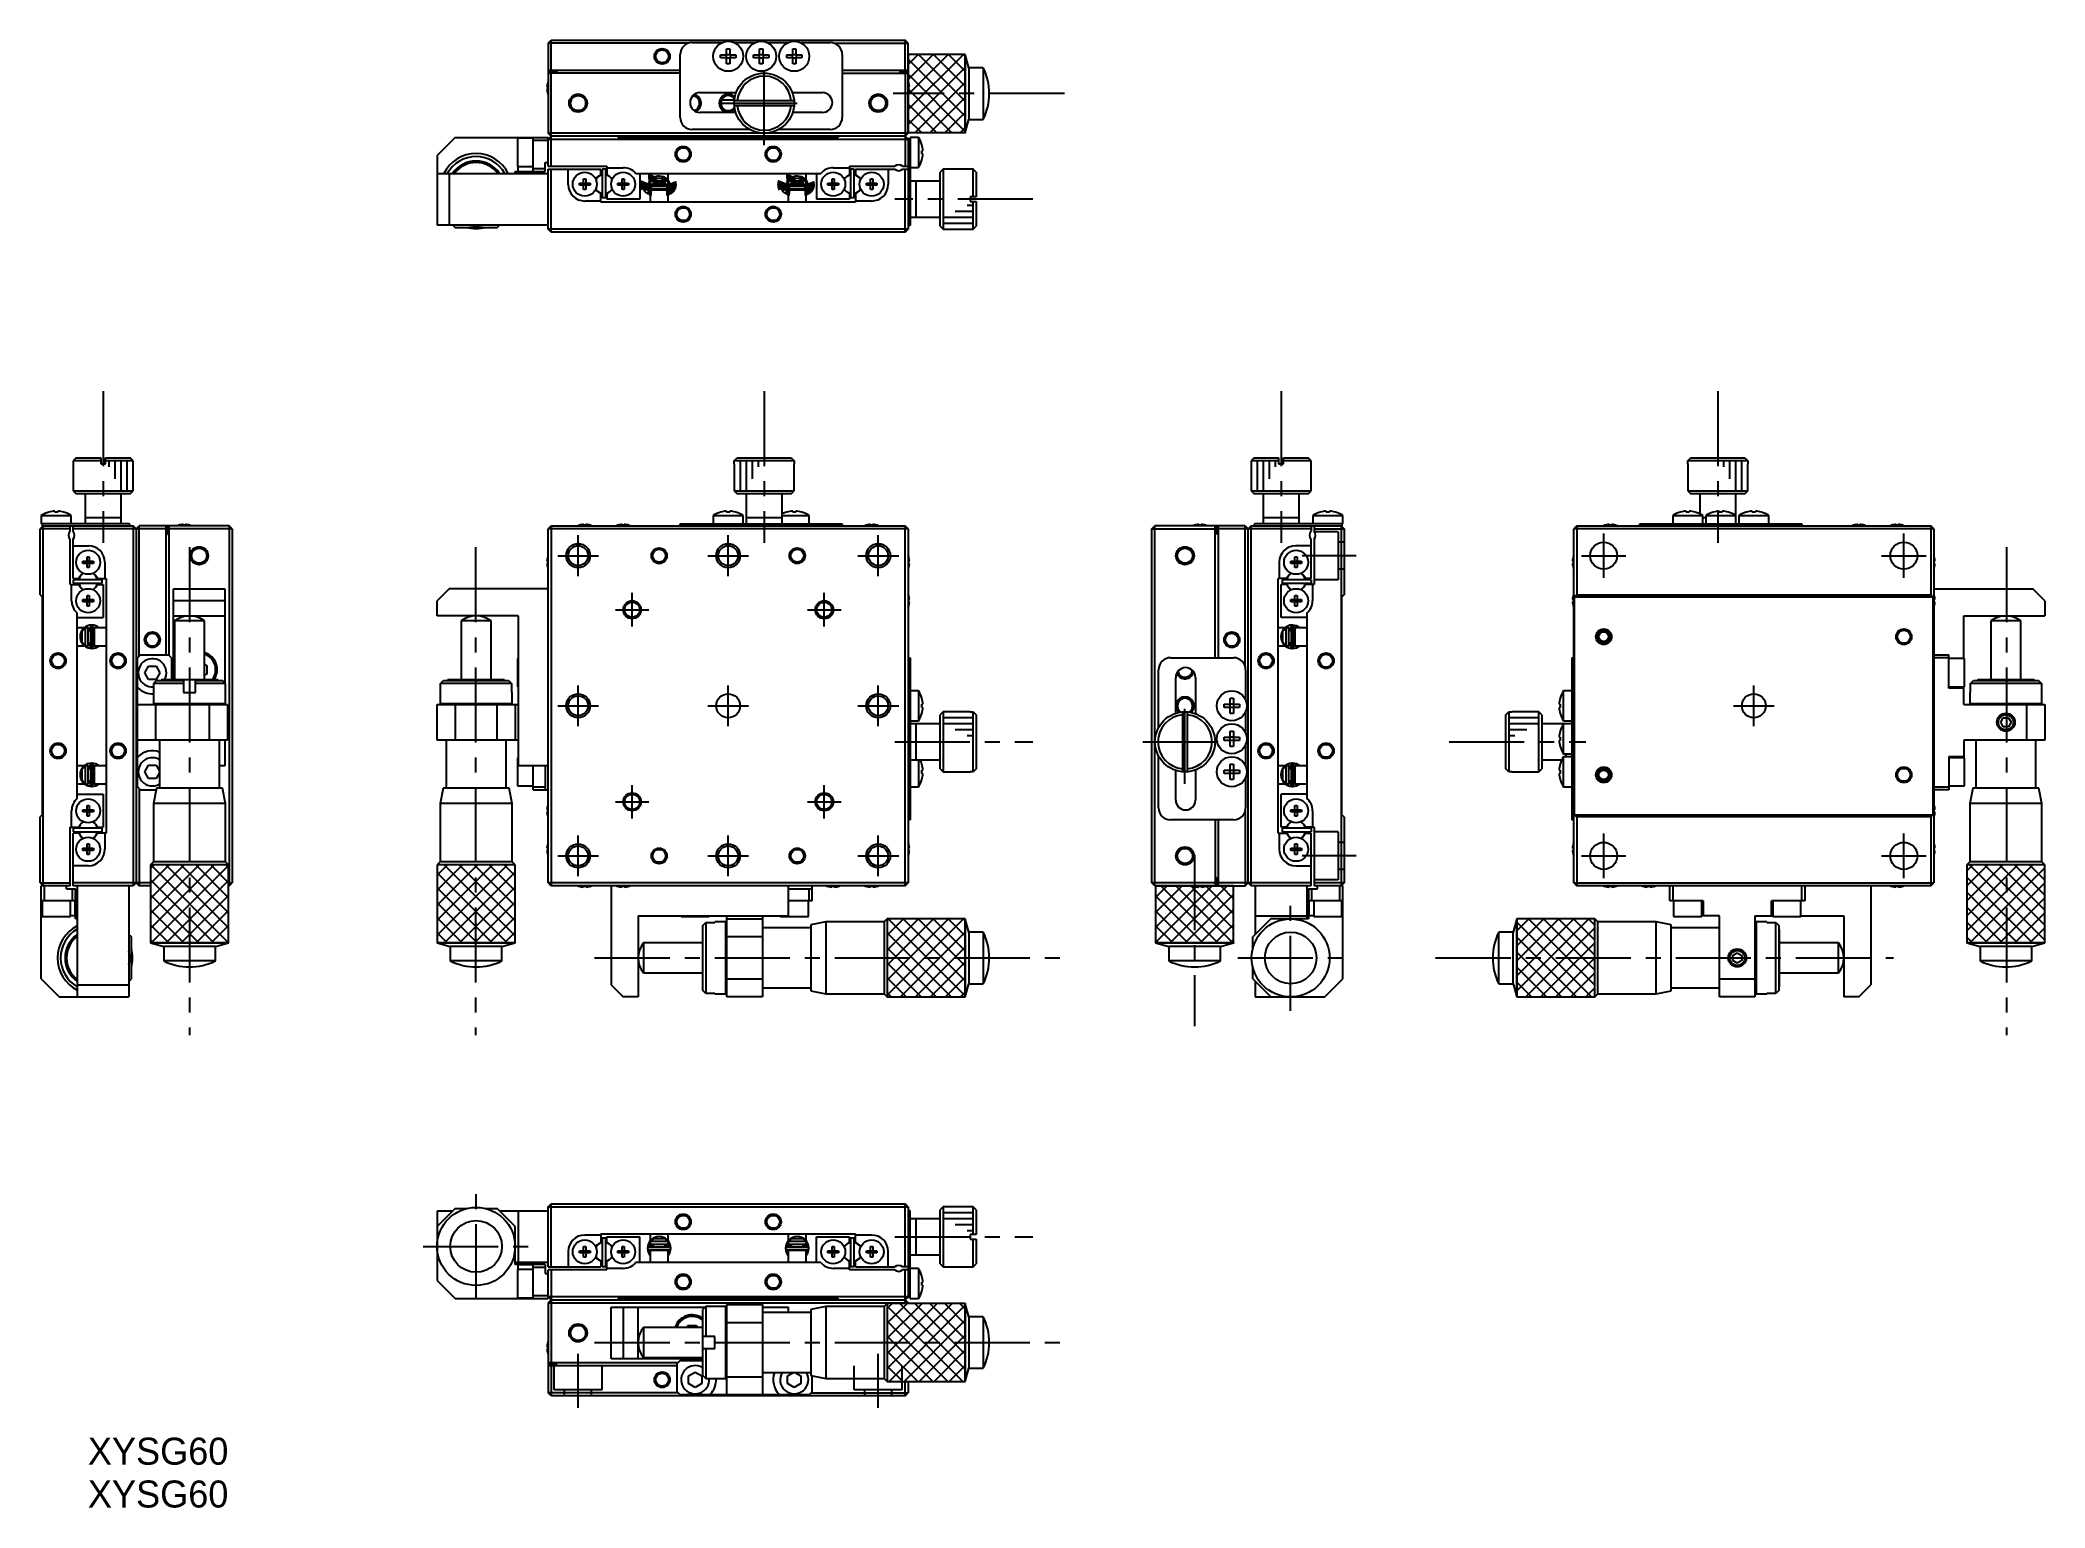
# Model space of a CAD drawing. Extents: x 45 to 379, y 23 to 268.
import ezdxf

# ---------------------------------------------------------------- set-up
doc = ezdxf.new("R2010")
doc.units = 0
doc.header["$LTSCALE"] = 10
doc.linetypes.add('CENTER', pattern=[2, 1.25, -0.25, 0.25, -0.25])
doc.linetypes.add('DASHED', pattern=[3.5, 2, -1.5])
doc.layers.get('0').update_dxf_attribs({"linetype": 'CONTINUOUS'})
doc.layers.add('CENTER', color=1, linetype='CENTER')
doc.styles.get("Standard").update_dxf_attribs({"font": 'FGP教科書体NT-M'})

msp = doc.modelspace()

# ---------------------------------------------------------------- texts
at = {"color": 7}
for p in [(52.476856, 30.655646), (52.476856, 23.521836)]:
    msp.add_text('XYSG60', height=4.5, dxfattribs=at).set_placement(p)

# ---------------------------------------------------------------- linework, layer by layer
at = {"color": 7, "linetype": 'CONTINUOUS'}
for p, q in [((129.156142, 267.442377), (129.656142, 267.942377)), ((129.156142, 267.442377), (129.156142, 252.442377)), ((152.531642, 267.442377), (129.156142, 267.442377)), ((129.656142, 267.942377), (188.656142, 267.942377)), ((129.656142, 262.942377), (129.656142, 267.942377)), ((153.156142, 267.542377), (158.176346, 267.542377)), ((160.135938, 267.542377), (163.676346, 267.542377)), ((165.635938, 267.542377), (169.176346, 267.542377)), ((171.135938, 267.542377), (176.156142, 267.542377)), ((176.780642, 267.442377), (189.156142, 267.442377)), ((189.156142, 267.442377), (188.656142, 267.942377)), ((188.656142, 262.942377), (188.656142, 267.942377)), ((189.156142, 252.442377), (189.156142, 267.442377)), ((151.156142, 255.042377), (151.156142, 265.542377)), ((157.897552, 264.982377), (157.897552, 265.502377)), ((157.897552, 265.502377), (158.896142, 265.502377)), ((158.896142, 264.982377), (157.897552, 264.982377)), ((158.854767, 264.982377), (158.854767, 265.502377)), ((158.896142, 266.500967), (159.416142, 266.500967)), ((158.896142, 265.502377), (158.896142, 266.500967)), ((158.896142, 265.543752), (159.416142, 265.543752)), ((158.896142, 263.983788), (158.896142, 264.982377)), ((159.416142, 264.941002), (158.896142, 264.941002)), ((159.416142, 263.983788), (158.896142, 263.983788)), ((159.416142, 266.500967), (159.416142, 265.502377)), ((159.416142, 265.502377), (160.414732, 265.502377)), ((159.416142, 264.982377), (159.416142, 263.983788)), ((160.414732, 264.982377), (159.416142, 264.982377)), ((159.457517, 265.502377), (159.457517, 264.982377)), ((160.414732, 265.502377), (160.414732, 264.982377)), ((163.397552, 264.982377), (163.397552, 265.502377)), ((163.397552, 265.502377), (164.396142, 265.502377)), ((164.396142, 264.982377), (163.397552, 264.982377)), ((164.354767, 264.982377), (164.354767, 265.502377)), ((164.396142, 266.500967), (164.916142, 266.500967)), ((164.396142, 265.502377), (164.396142, 266.500967)), ((164.396142, 265.543752), (164.916142, 265.543752)), ((164.396142, 263.983788), (164.396142, 264.982377)), ((164.916142, 264.941002), (164.396142, 264.941002)), ((164.916142, 263.983788), (164.396142, 263.983788)), ((164.916142, 266.500967), (164.916142, 265.502377)), ((164.916142, 265.502377), (165.914732, 265.502377)), ((164.916142, 264.982377), (164.916142, 263.983788)), ((165.914732, 264.982377), (164.916142, 264.982377)), ((164.957517, 265.502377), (164.957517, 264.982377)), ((165.914732, 265.502377), (165.914732, 264.982377)), ((168.897552, 264.982377), (168.897552, 265.502377)), ((168.897552, 265.502377), (169.896142, 265.502377)), ((169.896142, 264.982377), (168.897552, 264.982377)), ((169.854767, 264.982377), (169.854767, 265.502377)), ((169.896142, 266.500967), (170.416142, 266.500967)), ((169.896142, 265.502377), (169.896142, 266.500967)), ((169.896142, 265.543752), (170.416142, 265.543752)), ((169.896142, 263.983788), (169.896142, 264.982377)), ((170.416142, 264.941002), (169.896142, 264.941002)), ((170.416142, 263.983788), (169.896142, 263.983788)), ((170.416142, 266.500967), (170.416142, 265.502377)), ((170.416142, 265.502377), (171.414732, 265.502377)), ((170.416142, 264.982377), (170.416142, 263.983788)), ((171.414732, 264.982377), (170.416142, 264.982377)), ((170.457517, 265.502377), (170.457517, 264.982377)), ((171.414732, 265.502377), (171.414732, 264.982377)), ((178.156142, 265.542377), (178.156142, 255.042377)), ((198.656149, 265.542376), (189.156142, 265.542376)), ((198.656149, 265.542376), (198.656149, 252.542378)), ((199.245637, 263.342377), (198.656149, 265.542376)), ((129.081998, 260.830993), (129.08662, 260.828739)), ((129.156142, 262.942377), (151.156142, 262.942377)), ((130.556142, 262.692377), (129.156142, 262.692377)), ((151.156142, 262.442377), (129.156142, 262.442377)), ((129.656142, 246.942377), (129.656142, 262.442377)), ((130.556142, 262.692377), (130.556142, 262.442377)), ((178.156142, 262.942377), (189.156142, 262.942377)), ((178.156142, 262.442377), (189.156142, 262.442377)), ((189.156142, 262.692377), (187.756142, 262.692377)), ((187.756142, 262.692377), (187.756142, 262.442377)), ((188.656142, 262.442377), (188.656142, 246.942377)), ((189.225664, 260.828739), (189.230286, 260.830993)), ((199.245637, 263.342377), (199.245637, 254.742377)), ((201.656148, 263.342377), (199.245637, 263.342377)), ((201.656148, 263.342377), (201.656148, 254.742377)), ((128.966283, 260.122377), (129.08662, 260.122377)), ((129.08662, 259.762377), (128.966283, 259.762377)), ((129.08662, 259.056016), (129.081998, 259.053761)), ((129.08662, 260.122377), (129.08662, 259.762377)), ((154.456142, 259.192377), (160.472394, 259.192377)), ((160.182945, 257.942377), (158.010498, 257.942377)), ((170.140116, 257.842377), (160.172168, 257.842377)), ((169.839891, 259.192377), (174.856142, 259.192377)), ((189.225664, 260.122377), (189.346001, 260.122377)), ((189.225664, 259.762377), (189.225664, 260.122377)), ((189.346001, 259.762377), (189.225664, 259.762377)), ((189.230286, 259.053761), (189.225664, 259.056016)), ((160.402459, 255.892377), (154.456142, 255.892377)), ((160.172168, 257.042377), (170.140116, 257.042377)), ((174.856142, 255.892377), (169.909825, 255.892377)), ((198.656149, 252.542378), (199.245637, 254.742377)), ((199.245637, 254.742377), (201.656148, 254.742377)), ((113.656142, 251.742377), (110.656142, 248.742377)), ((113.656142, 251.742377), (129.156142, 251.742377)), ((124.056142, 251.592377), (124.056142, 246.892377)), ((126.656142, 251.592377), (124.056142, 251.592377)), ((124.156142, 251.592377), (124.156142, 251.742377)), ((126.656142, 251.673199), (124.156142, 251.673199)), ((126.656142, 246.042377), (126.656142, 251.742377)), ((129.156142, 251.242377), (126.656142, 251.242377)), ((129.656142, 251.942377), (129.156142, 252.442377)), ((189.156142, 252.442377), (129.156142, 252.442377)), ((129.656142, 251.942377), (129.156142, 251.442377)), ((129.156142, 246.942377), (129.156142, 251.742377)), ((129.156142, 251.442377), (189.156142, 251.442377)), ((188.656142, 251.942377), (129.656142, 251.942377)), ((141.006142, 251.592377), (140.656142, 251.942377)), ((177.306142, 251.592377), (141.006142, 251.592377)), ((162.781274, 253.042377), (153.156142, 253.042377)), ((176.156142, 253.042377), (167.53101, 253.042377)), ((177.656142, 251.942377), (177.306142, 251.592377)), ((189.156142, 252.442377), (188.656142, 251.942377)), ((189.156142, 251.442377), (188.656142, 251.942377)), ((189.156142, 252.542378), (198.656149, 252.542378)), ((189.156142, 251.542377), (189.456142, 251.542377)), ((189.156142, 251.542377), (189.156142, 236.442377)), ((190.847799, 251.742377), (189.456142, 251.742377)), ((189.456142, 251.742377), (189.456142, 237.042377)), ((190.847799, 251.742377), (190.847799, 246.742377)), ((191.418723, 250.500967), (191.425578, 250.50431)), ((110.656142, 248.742377), (110.656142, 237.142377)), ((128.656142, 247.542377), (129.156142, 247.542377)), ((128.656142, 246.042377), (128.656142, 247.542377)), ((191.418723, 248.982377), (191.418723, 249.502377)), ((191.418723, 249.502377), (191.591095, 249.502377)), ((191.591095, 248.982377), (191.418723, 248.982377)), ((191.425578, 247.980444), (191.418723, 247.983788)), ((110.656142, 245.742377), (129.156142, 245.742377)), ((112.656142, 245.742377), (112.656142, 237.142377)), ((123.656142, 245.742377), (123.656142, 246.042377)), ((123.656142, 246.042377), (128.656142, 246.042377)), ((124.056142, 246.892377), (126.656142, 246.892377)), ((124.156142, 246.042377), (124.156142, 246.892377)), ((124.156142, 246.082641), (126.656142, 246.082641)), ((126.656142, 246.542377), (128.656142, 246.542377)), ((129.156142, 246.942377), (138.956142, 246.942377)), ((129.156142, 236.442377), (129.156142, 246.442377)), ((129.156142, 246.442377), (137.956142, 246.442377)), ((129.656142, 235.942377), (129.656142, 246.442377)), ((132.506142, 243.892377), (132.506142, 246.442377)), ((134.369781, 244.122377), (135.076142, 244.122377)), ((134.369781, 243.762377), (134.369781, 244.122377)), ((135.076142, 244.828739), (135.436142, 244.828739)), ((135.076142, 244.122377), (135.076142, 244.828739)), ((135.086514, 244.112005), (135.076142, 244.122377)), ((135.086514, 243.772749), (135.086514, 244.112005)), ((135.086514, 244.112005), (135.42577, 244.112005)), ((135.42577, 244.112005), (135.436142, 244.122377)), ((135.42577, 244.112005), (135.42577, 243.772749)), ((135.436142, 244.828739), (135.436142, 244.122377)), ((135.436142, 244.122377), (136.142503, 244.122377)), ((136.142503, 244.122377), (136.142503, 243.762377)), ((137.956142, 245.493183), (137.696047, 245.343017)), ((137.956142, 245.493183), (137.956142, 246.442377)), ((138.756142, 246.442377), (138.156142, 246.442377)), ((138.156142, 246.442377), (138.156142, 241.642377)), ((138.756142, 241.642377), (138.756142, 246.442377)), ((138.956142, 246.942377), (138.956142, 245.493183)), ((138.956142, 246.692377), (141.656142, 246.692377)), ((139.216237, 245.343017), (138.956142, 245.493183)), ((140.769781, 244.122377), (141.476142, 244.122377)), ((140.769781, 243.762377), (140.769781, 244.122377)), ((141.476142, 244.828739), (141.836142, 244.828739)), ((141.476142, 244.122377), (141.476142, 244.828739)), ((141.486514, 244.112005), (141.476142, 244.122377)), ((141.486514, 243.772749), (141.486514, 244.112005)), ((141.486514, 244.112005), (141.82577, 244.112005)), ((141.82577, 244.112005), (141.836142, 244.122377)), ((141.82577, 244.112005), (141.82577, 243.772749)), ((141.836142, 244.828739), (141.836142, 244.122377)), ((141.836142, 244.122377), (142.542503, 244.122377)), ((142.542503, 244.122377), (142.542503, 243.762377)), ((143.735204, 245.742377), (174.57708, 245.742377)), ((144.456142, 245.742377), (144.456142, 241.442377)), ((145.848446, 244.057424), (145.712486, 243.36997)), ((145.868125, 244.107637), (145.867702, 244.106908)), ((145.871492, 244.109677), (145.868125, 244.107637)), ((145.881512, 244.136069), (145.869695, 244.109075)), ((145.873724, 244.110169), (145.871492, 244.109677)), ((145.872523, 244.115774), (146.095942, 244.048073)), ((146.095942, 244.048073), (146.156148, 244.01788)), ((146.156142, 245.742377), (146.156142, 244.578993)), ((146.156142, 244.442377), (146.156142, 243.942377)), ((149.156142, 244.442377), (146.156142, 244.442377)), ((146.156142, 243.942377), (149.156142, 243.942377)), ((146.210459, 244.442377), (146.739627, 244.942377)), ((146.656142, 243.942377), (146.656142, 243.537377)), ((146.739627, 244.942377), (148.572657, 244.942377)), ((148.572657, 244.942377), (149.101825, 244.442377)), ((148.656142, 243.537377), (148.656142, 243.942377)), ((149.091352, 243.942535), (149.199831, 243.53742)), ((149.156142, 244.578622), (149.156142, 245.742377)), ((149.156142, 243.942377), (149.156142, 244.442377)), ((149.440361, 244.112216), (149.439805, 244.115565)), ((149.465963, 244.050022), (149.444582, 244.106908)), ((168.848446, 244.057424), (168.712486, 243.36997)), ((168.868125, 244.107637), (168.867702, 244.106908)), ((168.871492, 244.109677), (168.868125, 244.107637)), ((168.873724, 244.110169), (168.871492, 244.109677)), ((168.872523, 244.115774), (169.095942, 244.048073)), ((168.881512, 244.136069), (168.872782, 244.116236)), ((169.095942, 244.048073), (169.156148, 244.01788)), ((169.156142, 245.742377), (169.156142, 244.578993)), ((169.156142, 244.442377), (169.156142, 243.942377)), ((172.156142, 244.442377), (169.156142, 244.442377)), ((169.156142, 243.942377), (172.156142, 243.942377)), ((169.210459, 244.442377), (169.739627, 244.942377)), ((169.656142, 243.942377), (169.656142, 243.537377)), ((169.739627, 244.942377), (171.572657, 244.942377)), ((171.572657, 244.942377), (172.101825, 244.442377)), ((171.656142, 243.537377), (171.656142, 243.942377)), ((172.091352, 243.942535), (172.199831, 243.53742)), ((172.156142, 244.578622), (172.156142, 245.742377)), ((172.156142, 243.942377), (172.156142, 244.442377)), ((172.440361, 244.112216), (172.439805, 244.115565)), ((172.465963, 244.050022), (172.444582, 244.106908)), ((173.856142, 245.742377), (173.856142, 241.442377)), ((175.769781, 244.122377), (176.476142, 244.122377)), ((175.769781, 243.762377), (175.769781, 244.122377)), ((176.476142, 244.828739), (176.836142, 244.828739)), ((176.476142, 244.122377), (176.476142, 244.828739)), ((176.486514, 244.112005), (176.476142, 244.122377)), ((176.486514, 243.772749), (176.486514, 244.112005)), ((176.486514, 244.112005), (176.82577, 244.112005)), ((176.656142, 246.692377), (179.356142, 246.692377)), ((176.82577, 244.112005), (176.836142, 244.122377)), ((176.82577, 244.112005), (176.82577, 243.772749)), ((176.836142, 244.828739), (176.836142, 244.122377)), ((176.836142, 244.122377), (177.542503, 244.122377)), ((177.542503, 244.122377), (177.542503, 243.762377)), ((179.096047, 245.343017), (179.356142, 245.493183)), ((179.356142, 246.942377), (186.894704, 246.942377)), ((179.356142, 246.942377), (179.356142, 245.493183)), ((180.156142, 246.442377), (179.556142, 246.442377)), ((179.556142, 246.442377), (179.556142, 241.642377)), ((180.156142, 241.642377), (180.156142, 246.442377)), ((180.356142, 246.442377), (180.356142, 245.493183)), ((180.356142, 246.442377), (186.894704, 246.442377)), ((180.356142, 245.493183), (180.616237, 245.343017)), ((182.169781, 244.122377), (182.876142, 244.122377)), ((182.169781, 243.762377), (182.169781, 244.122377)), ((182.876142, 244.828739), (183.236142, 244.828739)), ((182.876142, 244.122377), (182.876142, 244.828739)), ((182.886514, 244.112005), (182.876142, 244.122377)), ((182.886514, 243.772749), (182.886514, 244.112005)), ((182.886514, 244.112005), (183.22577, 244.112005)), ((183.22577, 244.112005), (183.236142, 244.122377)), ((183.22577, 244.112005), (183.22577, 243.772749)), ((183.236142, 244.828739), (183.236142, 244.122377)), ((183.236142, 244.122377), (183.942503, 244.122377)), ((183.942503, 244.122377), (183.942503, 243.762377)), ((185.806142, 246.442377), (185.806142, 243.892377)), ((188.21758, 246.942377), (189.156142, 246.942377)), ((188.21758, 246.442377), (189.156142, 246.442377)), ((188.656142, 235.942377), (188.656142, 246.442377)), ((189.456142, 246.742377), (190.847799, 246.742377)), ((194.456142, 244.442377), (189.456142, 244.442377)), ((190.456142, 238.442377), (190.456142, 244.442377)), ((194.956142, 246.442377), (194.456142, 245.942377)), ((194.456142, 236.942377), (194.456142, 245.942377)), ((194.956142, 246.442377), (194.956142, 236.442377)), ((199.956142, 246.442377), (194.956142, 246.442377)), ((199.956142, 241.842377), (199.956142, 246.442377)), ((200.456142, 245.942377), (199.956142, 246.442377)), ((200.456142, 245.942377), (200.456142, 241.842377)), ((135.076142, 243.762377), (134.369781, 243.762377)), ((135.086514, 243.772749), (135.076142, 243.762377)), ((135.076142, 243.056016), (135.076142, 243.762377)), ((135.436142, 243.056016), (135.076142, 243.056016)), ((135.42577, 243.772749), (135.086514, 243.772749)), ((137.956142, 241.142377), (135.256142, 241.142377)), ((135.42577, 243.772749), (135.436142, 243.762377)), ((135.436142, 243.762377), (135.436142, 243.056016)), ((136.142503, 243.762377), (135.436142, 243.762377)), ((137.696047, 242.541737), (137.956142, 242.391571)), ((137.956142, 240.942377), (137.956142, 242.391571)), ((180.356142, 240.942377), (137.956142, 240.942377)), ((138.756142, 241.642377), (138.156142, 241.642377)), ((138.956142, 242.391571), (139.216237, 242.541737)), ((138.956142, 242.391571), (138.956142, 241.442377)), ((144.456142, 241.442377), (138.956142, 241.442377)), ((141.476142, 243.762377), (140.769781, 243.762377)), ((141.486514, 243.772749), (141.476142, 243.762377)), ((141.476142, 243.056016), (141.476142, 243.762377)), ((141.836142, 243.056016), (141.476142, 243.056016)), ((141.82577, 243.772749), (141.486514, 243.772749)), ((141.82577, 243.772749), (141.836142, 243.762377)), ((141.836142, 243.762377), (141.836142, 243.056016)), ((142.542503, 243.762377), (141.836142, 243.762377)), ((149.406142, 243.537377), (145.906142, 243.537377)), ((145.906142, 243.147377), (149.406142, 243.147377)), ((146.155011, 242.930787), (146.11246, 243.147354)), ((149.156142, 242.942377), (146.156142, 242.942377)), ((146.156142, 242.942377), (146.156142, 240.942377)), ((146.217947, 243.742377), (146.656142, 243.742377)), ((146.656142, 243.147377), (146.656142, 242.942377)), ((148.656142, 243.742377), (149.094326, 243.742377)), ((148.656142, 242.942377), (148.656142, 243.147377)), ((149.156142, 240.942377), (149.156142, 242.942377)), ((149.159511, 242.942131), (149.156228, 242.929944)), ((149.199508, 243.147321), (149.159511, 242.942131)), ((172.406142, 243.537377), (168.906142, 243.537377)), ((168.906142, 243.147377), (172.406142, 243.147377)), ((169.155011, 242.930787), (169.11246, 243.147354)), ((172.156142, 242.942377), (169.156142, 242.942377)), ((169.156142, 242.942377), (169.156142, 240.942377)), ((169.217947, 243.742377), (169.656142, 243.742377)), ((169.656142, 243.147377), (169.656142, 242.942377)), ((171.656142, 243.742377), (172.094326, 243.742377)), ((171.656142, 242.942377), (171.656142, 243.147377)), ((172.156142, 240.942377), (172.156142, 242.942377)), ((172.159511, 242.942131), (172.156228, 242.929944)), ((172.199508, 243.147321), (172.159511, 242.942131)), ((179.356142, 241.442377), (173.856142, 241.442377)), ((176.476142, 243.762377), (175.769781, 243.762377)), ((176.486514, 243.772749), (176.476142, 243.762377)), ((176.476142, 243.056016), (176.476142, 243.762377)), ((176.836142, 243.056016), (176.476142, 243.056016)), ((176.82577, 243.772749), (176.486514, 243.772749)), ((176.82577, 243.772749), (176.836142, 243.762377)), ((176.836142, 243.762377), (176.836142, 243.056016)), ((177.542503, 243.762377), (176.836142, 243.762377)), ((179.356142, 242.391571), (179.096047, 242.541737)), ((179.356142, 242.391571), (179.356142, 241.442377)), ((180.156142, 241.642377), (179.556142, 241.642377)), ((180.616237, 242.541737), (180.356142, 242.391571)), ((180.356142, 242.391571), (180.356142, 240.942377)), ((183.056142, 241.142377), (180.356142, 241.142377)), ((182.876142, 243.762377), (182.169781, 243.762377)), ((182.886514, 243.772749), (182.876142, 243.762377)), ((182.876142, 243.056016), (182.876142, 243.762377)), ((183.236142, 243.056016), (182.876142, 243.056016)), ((183.22577, 243.772749), (182.886514, 243.772749)), ((183.22577, 243.772749), (183.236142, 243.762377)), ((183.236142, 243.762377), (183.236142, 243.056016)), ((183.942503, 243.762377), (183.236142, 243.762377)), ((199.456142, 241.842377), (199.456142, 241.042377)), ((200.456142, 241.842377), (199.456142, 241.842377)), ((199.456142, 241.042377), (200.456142, 241.042377)), ((199.956142, 236.442377), (199.956142, 241.042377)), ((200.456142, 241.042377), (200.456142, 236.942377)), ((129.156142, 237.142377), (110.656142, 237.142377)), ((113.256142, 237.142377), (113.656142, 236.742377)), ((120.656142, 236.742377), (121.056142, 237.142377)), ((189.456142, 238.442377), (194.456142, 238.442377)), ((113.656142, 236.742377), (120.656142, 236.742377)), ((129.656142, 235.942377), (129.156142, 236.442377)), ((189.156142, 236.442377), (129.156142, 236.442377)), ((188.656142, 235.942377), (129.656142, 235.942377)), ((188.656142, 235.942377), (189.156142, 236.442377)), ((189.456142, 237.042377), (189.156142, 237.042377)), ((194.456142, 236.942377), (194.956142, 236.442377)), ((194.956142, 236.442377), (199.956142, 236.442377)), ((199.956142, 236.442377), (200.456142, 236.942377)), ((50.521268, 198.362747), (50.021268, 197.862747)), ((54.621268, 197.862747), (50.021268, 197.862747)), ((50.021268, 197.862747), (50.021268, 192.862747)), ((50.521268, 198.362747), (54.621268, 198.362747)), ((54.621268, 198.362747), (54.621268, 197.362747)), ((54.621268, 197.362747), (55.421268, 197.362747)), ((55.421268, 198.362747), (59.521268, 198.362747)), ((55.421268, 197.362747), (55.421268, 198.362747)), ((60.021268, 197.862747), (55.421268, 197.862747)), ((60.021268, 197.862747), (59.521268, 198.362747)), ((60.021268, 192.862747), (60.021268, 197.862747)), ((160.156142, 197.362747), (160.172168, 197.362747)), ((160.156142, 197.362747), (160.156142, 192.862747)), ((160.172168, 197.862747), (160.673955, 198.362747)), ((160.172168, 197.362747), (160.172168, 197.862747)), ((170.140116, 197.862747), (160.172168, 197.862747)), ((160.673955, 198.362747), (169.638329, 198.362747)), ((169.638329, 198.362747), (170.140116, 197.862747)), ((170.140116, 197.862747), (170.140116, 197.362747)), ((170.140116, 197.362747), (170.156142, 197.362747)), ((170.156142, 192.862747), (170.156142, 197.362747)), ((246.756763, 198.362747), (246.256763, 197.862747)), ((250.856763, 197.862747), (246.256763, 197.862747)), ((246.256763, 197.862747), (246.256763, 192.862747)), ((246.756763, 198.362747), (250.856763, 198.362747)), ((250.856763, 198.362747), (250.856763, 197.362747)), ((250.856763, 197.362747), (251.656763, 197.362747)), ((251.656763, 198.362747), (255.756763, 198.362747)), ((251.656763, 197.362747), (251.656763, 198.362747)), ((256.256763, 197.862747), (251.656763, 197.862747)), ((256.256763, 197.862747), (255.756763, 198.362747)), ((256.256763, 192.862747), (256.256763, 197.862747)), ((319.012632, 197.362747), (319.028657, 197.362747)), ((319.012632, 197.362747), (319.012632, 192.862747)), ((319.028657, 197.862747), (319.530445, 198.362747)), ((319.028657, 197.362747), (319.028657, 197.862747)), ((328.996606, 197.862747), (319.028657, 197.862747)), ((319.530445, 198.362747), (328.494819, 198.362747)), ((328.494819, 198.362747), (328.996606, 197.862747)), ((328.996606, 197.862747), (328.996606, 197.362747)), ((328.996606, 197.362747), (329.012632, 197.362747)), ((329.012632, 192.862747), (329.012632, 197.362747)), ((50.021268, 192.862747), (60.021268, 192.862747)), ((50.021268, 192.862747), (50.521268, 192.362747)), ((59.521268, 192.362747), (50.521268, 192.362747)), ((52.021268, 192.362747), (52.021268, 187.362747)), ((58.021268, 187.362747), (58.021268, 192.362747)), ((59.521268, 192.362747), (60.021268, 192.862747)), ((160.156142, 192.862747), (170.156142, 192.862747)), ((160.156142, 192.862747), (160.656142, 192.362747)), ((169.656142, 192.362747), (160.656142, 192.362747)), ((162.156142, 192.362747), (162.156142, 187.362747)), ((168.156142, 187.362747), (168.156142, 192.362747)), ((169.656142, 192.362747), (170.156142, 192.862747)), ((246.256763, 192.862747), (246.756763, 192.362747)), ((246.256763, 192.862747), (256.256763, 192.862747)), ((255.756763, 192.362747), (246.756763, 192.362747)), ((248.256763, 192.362747), (248.256763, 187.362747)), ((254.256763, 187.362747), (254.256763, 192.362747)), ((255.756763, 192.362747), (256.256763, 192.862747)), ((319.012632, 192.862747), (329.012632, 192.862747)), ((319.012632, 192.862747), (319.512632, 192.362747)), ((328.512632, 192.362747), (319.512632, 192.362747)), ((321.012632, 192.362747), (321.012632, 189.043876)), ((327.012632, 187.362747), (327.012632, 192.362747)), ((328.512632, 192.362747), (329.012632, 192.862747)), ((45.021268, 187.062747), (44.521268, 186.562747)), ((44.721268, 188.754404), (49.721268, 188.754404)), ((44.721268, 188.754404), (44.721268, 187.362747)), ((59.421268, 187.362747), (44.721268, 187.362747)), ((44.921268, 187.062747), (44.921268, 187.362747)), ((44.921268, 187.062747), (60.021268, 187.062747)), ((45.021268, 127.062747), (45.021268, 187.062747)), ((45.962679, 189.325328), (45.959335, 189.332183)), ((46.961268, 189.325328), (46.961268, 189.497699)), ((47.481268, 189.325328), (46.961268, 189.325328)), ((47.481268, 189.497699), (47.481268, 189.325328)), ((48.483201, 189.332183), (48.479858, 189.325328)), ((49.521268, 186.124185), (49.521268, 187.062747)), ((49.721268, 187.362747), (49.721268, 188.754404)), ((50.021268, 186.124185), (50.021268, 187.062747)), ((58.021268, 188.362747), (52.021268, 188.362747)), ((59.421268, 187.362747), (59.421268, 187.062747)), ((60.521268, 186.562747), (60.021268, 187.062747)), ((60.021268, 187.062747), (60.021268, 127.062747)), ((60.521268, 186.562747), (61.021268, 187.062747)), ((76.021268, 187.062747), (61.021268, 187.062747)), ((61.021268, 165.362747), (61.021268, 187.062747)), ((65.521268, 165.562747), (65.521268, 187.062747)), ((65.771268, 185.662747), (65.771268, 187.062747)), ((66.021268, 165.462747), (66.021268, 187.062747)), ((67.634907, 187.132269), (67.632652, 187.136891)), ((68.341268, 187.132269), (68.341268, 187.252606)), ((68.701268, 187.132269), (68.341268, 187.132269)), ((68.701268, 187.252606), (68.701268, 187.132269)), ((69.409884, 187.136891), (69.40763, 187.132269)), ((76.521268, 186.562747), (76.021268, 187.062747)), ((76.021268, 187.062747), (76.021268, 127.062747)), ((129.656142, 187.062747), (129.156142, 186.562747)), ((129.656142, 187.062747), (188.656142, 187.062747)), ((129.656142, 187.062747), (129.656142, 127.062747)), ((134.369781, 187.132269), (134.367526, 187.136891)), ((135.076142, 187.132269), (135.076142, 187.252606)), ((135.436142, 187.132269), (135.076142, 187.132269)), ((135.436142, 187.252606), (135.436142, 187.132269)), ((136.144758, 187.136891), (136.142503, 187.132269)), ((140.769781, 187.132269), (140.767526, 187.136891)), ((141.476142, 187.132269), (141.476142, 187.252606)), ((141.836142, 187.132269), (141.476142, 187.132269)), ((141.836142, 187.252606), (141.836142, 187.132269)), ((142.544758, 187.136891), (142.542503, 187.132269)), ((151.156142, 187.062747), (151.156142, 187.362747)), ((151.156142, 187.362747), (178.156142, 187.362747)), ((156.656142, 188.754404), (161.656142, 188.754404)), ((156.656142, 188.754404), (156.656142, 187.362747)), ((157.897552, 189.325328), (157.894209, 189.332183)), ((158.896142, 189.325328), (158.896142, 189.497699)), ((159.416142, 189.325328), (158.896142, 189.325328)), ((159.416142, 189.497699), (159.416142, 189.325328)), ((160.418075, 189.332183), (160.414732, 189.325328)), ((161.656142, 187.362747), (161.656142, 188.754404)), ((168.156142, 188.362747), (162.156142, 188.362747)), ((168.156142, 188.754404), (172.656142, 188.754404)), ((168.897552, 189.325328), (168.894209, 189.332183)), ((169.896142, 189.325328), (169.896142, 189.497699)), ((170.416142, 189.325328), (169.896142, 189.325328)), ((170.416142, 189.497699), (170.416142, 189.325328)), ((171.418075, 189.332183), (171.414732, 189.325328)), ((172.656142, 187.362747), (172.656142, 188.754404)), ((175.769781, 187.132269), (175.767526, 187.136891)), ((176.476142, 187.132269), (176.476142, 187.252606)), ((176.836142, 187.132269), (176.476142, 187.132269)), ((176.836142, 187.252606), (176.836142, 187.132269)), ((177.544758, 187.136891), (177.542503, 187.132269)), ((178.156142, 187.362747), (178.156142, 187.062747)), ((182.169781, 187.132269), (182.167526, 187.136891)), ((182.876142, 187.132269), (182.876142, 187.252606)), ((183.236142, 187.132269), (182.876142, 187.132269)), ((183.236142, 187.252606), (183.236142, 187.132269)), ((183.944758, 187.136891), (183.942503, 187.132269)), ((189.156142, 186.562747), (188.656142, 187.062747)), ((188.656142, 127.062747), (188.656142, 187.062747)), ((229.756763, 186.562747), (230.256763, 187.062747)), ((245.256763, 187.062747), (230.256763, 187.062747)), ((230.256763, 127.062747), (230.256763, 187.062747)), ((236.870402, 187.132269), (236.868147, 187.136891)), ((237.576763, 187.132269), (237.576763, 187.252606)), ((237.936763, 187.132269), (237.576763, 187.132269)), ((237.936763, 187.252606), (237.936763, 187.132269)), ((238.645379, 187.136891), (238.643125, 187.132269)), ((240.256763, 165.062747), (240.256763, 187.062747)), ((240.506763, 185.662747), (240.506763, 187.062747)), ((240.756763, 187.062747), (240.756763, 165.062747)), ((245.256763, 187.062747), (245.756763, 186.562747)), ((245.256763, 163.687247), (245.256763, 187.062747)), ((246.256763, 187.062747), (245.756763, 186.562747)), ((246.256763, 187.062747), (261.356763, 187.062747)), ((246.256763, 127.062747), (246.256763, 187.062747)), ((246.856763, 187.062747), (246.856763, 187.362747)), ((261.556763, 187.362747), (246.856763, 187.362747)), ((254.256763, 188.362747), (248.256763, 188.362747)), ((256.256763, 187.062747), (256.256763, 186.124185)), ((256.556763, 188.754404), (261.556763, 188.754404)), ((256.556763, 188.754404), (256.556763, 187.362747)), ((256.756763, 187.062747), (256.756763, 186.124185)), ((257.798174, 189.325328), (257.79483, 189.332183)), ((258.796763, 189.325328), (258.796763, 189.497699)), ((259.316763, 189.325328), (258.796763, 189.325328)), ((259.316763, 189.497699), (259.316763, 189.325328)), ((260.318696, 189.332183), (260.315353, 189.325328)), ((261.256763, 187.062747), (261.756763, 186.562747)), ((261.256763, 187.062747), (261.256763, 127.062747)), ((261.356763, 187.362747), (261.356763, 187.062747)), ((261.556763, 187.362747), (261.556763, 188.754404)), ((300.512632, 187.062747), (300.012632, 186.562747)), ((300.512632, 187.062747), (300.512632, 175.562747)), ((300.512632, 187.062747), (359.512632, 187.062747)), ((305.22627, 187.132269), (305.224016, 187.136891)), ((305.932632, 187.132269), (305.932632, 187.252606)), ((306.292632, 187.132269), (305.932632, 187.132269)), ((306.292632, 187.252606), (306.292632, 187.132269)), ((307.001248, 187.136891), (306.998993, 187.132269)), ((311.012632, 187.062747), (311.012632, 187.362747)), ((311.012632, 187.362747), (338.012632, 187.362747)), ((316.512632, 188.754404), (316.512632, 187.362747)), ((316.512632, 188.754404), (321.512632, 188.754404)), ((317.754042, 189.325328), (317.750699, 189.332183)), ((318.752632, 189.325328), (318.752632, 189.497699)), ((319.272632, 189.325328), (318.752632, 189.325328)), ((319.272632, 189.497699), (319.272632, 189.325328)), ((320.274565, 189.332183), (320.271221, 189.325328)), ((321.512632, 187.362747), (321.512632, 188.754404)), ((322.012632, 188.362747), (321.512632, 188.362747)), ((322.012632, 188.754404), (322.012632, 187.362747)), ((322.012632, 188.754404), (327.012632, 188.754404)), ((323.254042, 189.325328), (323.250699, 189.332183)), ((324.252632, 189.325328), (324.252632, 189.497699)), ((324.772632, 189.325328), (324.252632, 189.325328)), ((324.772632, 189.497699), (324.772632, 189.325328)), ((325.774565, 189.332183), (325.771221, 189.325328)), ((327.512632, 188.754404), (327.512632, 187.362747)), ((327.512632, 188.754404), (332.512632, 188.754404)), ((328.754042, 189.325328), (328.750699, 189.332183)), ((329.752632, 189.325328), (329.752632, 189.497699)), ((330.272632, 189.325328), (329.752632, 189.325328)), ((330.272632, 189.497699), (330.272632, 189.325328)), ((331.274565, 189.332183), (331.271221, 189.325328)), ((332.512632, 187.362747), (332.512632, 188.754404)), ((338.012632, 187.362747), (338.012632, 187.062747)), ((346.62627, 187.132269), (346.624016, 187.136891)), ((347.332632, 187.132269), (347.332632, 187.252606)), ((347.692632, 187.132269), (347.332632, 187.132269)), ((347.692632, 187.252606), (347.692632, 187.132269)), ((348.401248, 187.136891), (348.398993, 187.132269)), ((353.02627, 187.132269), (353.024016, 187.136891)), ((353.732632, 187.132269), (353.732632, 187.252606)), ((354.092632, 187.132269), (353.732632, 187.132269)), ((354.092632, 187.252606), (354.092632, 187.132269)), ((354.801248, 187.136891), (354.798993, 187.132269)), ((360.012632, 186.562747), (359.512632, 187.062747)), ((359.512632, 187.062747), (359.512632, 175.562747)), ((44.521268, 175.562747), (44.521268, 186.562747)), ((49.521268, 186.562747), (44.521268, 186.562747)), ((49.521268, 177.262747), (49.521268, 184.801309)), ((65.521268, 186.562747), (50.021268, 186.562747)), ((50.021268, 178.262747), (50.021268, 184.801309)), ((50.021268, 183.712747), (52.571268, 183.712747)), ((60.521268, 186.562747), (60.521268, 127.562747)), ((65.771268, 185.662747), (66.021268, 185.662747)), ((76.521268, 186.562747), (66.021268, 186.562747)), ((76.521268, 186.562747), (76.521268, 127.562747)), ((129.156142, 127.562747), (129.156142, 186.562747)), ((189.156142, 186.562747), (129.156142, 186.562747)), ((189.156142, 186.562747), (189.156142, 127.562747)), ((229.756763, 127.562747), (229.756763, 186.562747)), ((229.756763, 186.562747), (240.256763, 186.562747)), ((240.506763, 185.662747), (240.256763, 185.662747)), ((256.256763, 186.562747), (240.756763, 186.562747)), ((245.756763, 127.562747), (245.756763, 186.562747)), ((256.256763, 183.712747), (253.706763, 183.712747)), ((256.256763, 178.262747), (256.256763, 184.801309)), ((256.756763, 186.562747), (261.756763, 186.562747)), ((256.756763, 184.801309), (256.756763, 177.262747)), ((261.756763, 186.562747), (261.756763, 175.562747)), ((300.012632, 127.562747), (300.012632, 186.562747)), ((360.012632, 186.562747), (300.012632, 186.562747)), ((360.012632, 186.562747), (360.012632, 127.562747)), ((51.634907, 181.142747), (52.341268, 181.142747)), ((51.634907, 180.782747), (51.634907, 181.142747)), ((52.341268, 180.782747), (51.634907, 180.782747)), ((52.341268, 181.849108), (52.701268, 181.849108)), ((52.341268, 181.142747), (52.341268, 181.849108)), ((52.351641, 181.132375), (52.341268, 181.142747)), ((52.351641, 180.793119), (52.341268, 180.782747)), ((52.341268, 180.076385), (52.341268, 180.782747)), ((52.351641, 181.132375), (52.690896, 181.132375)), ((52.351641, 180.793119), (52.351641, 181.132375)), ((52.690896, 180.793119), (52.351641, 180.793119)), ((52.690896, 181.132375), (52.701268, 181.142747)), ((52.690896, 181.132375), (52.690896, 180.793119)), ((52.690896, 180.793119), (52.701268, 180.782747)), ((52.701268, 181.849108), (52.701268, 181.142747)), ((52.701268, 181.142747), (53.40763, 181.142747)), ((53.40763, 180.782747), (52.701268, 180.782747)), ((52.701268, 180.782747), (52.701268, 180.076385)), ((53.40763, 181.142747), (53.40763, 180.782747)), ((55.321268, 180.962747), (55.321268, 178.262747)), ((128.966283, 181.142747), (129.08662, 181.142747)), ((129.08662, 180.782747), (128.966283, 180.782747)), ((129.081998, 181.851363), (129.08662, 181.849108)), ((129.08662, 181.142747), (129.08662, 180.782747)), ((189.225664, 181.849108), (189.230286, 181.851363)), ((189.225664, 180.782747), (189.225664, 181.142747)), ((189.225664, 181.142747), (189.346001, 181.142747)), ((189.346001, 180.782747), (189.225664, 180.782747)), ((250.956763, 180.962747), (250.956763, 178.262747)), ((252.870402, 180.782747), (252.870402, 181.142747)), ((252.870402, 181.142747), (253.576763, 181.142747)), ((253.576763, 180.782747), (252.870402, 180.782747)), ((253.576763, 181.849108), (253.936763, 181.849108)), ((253.576763, 181.142747), (253.576763, 181.849108)), ((253.587135, 181.132375), (253.576763, 181.142747)), ((253.587135, 180.793119), (253.576763, 180.782747)), ((253.576763, 180.076385), (253.576763, 180.782747)), ((253.587135, 181.132375), (253.926391, 181.132375)), ((253.587135, 180.793119), (253.587135, 181.132375)), ((253.926391, 180.793119), (253.587135, 180.793119)), ((253.926391, 181.132375), (253.936763, 181.142747)), ((253.926391, 181.132375), (253.926391, 180.793119)), ((253.926391, 180.793119), (253.936763, 180.782747)), ((253.936763, 181.849108), (253.936763, 181.142747)), ((253.936763, 181.142747), (254.643125, 181.142747)), ((253.936763, 180.782747), (253.936763, 180.076385)), ((254.643125, 180.782747), (253.936763, 180.782747)), ((254.643125, 181.142747), (254.643125, 180.782747)), ((299.822773, 181.142747), (299.94311, 181.142747)), ((299.94311, 180.782747), (299.822773, 180.782747)), ((299.938488, 181.851363), (299.94311, 181.849108)), ((299.94311, 181.142747), (299.94311, 180.782747)), ((360.082153, 181.849108), (360.086776, 181.851363)), ((360.082153, 181.142747), (360.202491, 181.142747)), ((360.082153, 180.782747), (360.082153, 181.142747)), ((360.202491, 180.782747), (360.082153, 180.782747)), ((49.521268, 177.262747), (50.970463, 177.262747)), ((49.771268, 174.562747), (49.771268, 177.262747)), ((50.021268, 178.262747), (50.970463, 178.262747)), ((54.821268, 178.062747), (50.021268, 178.062747)), ((50.021268, 178.062747), (50.021268, 177.462747)), ((50.021268, 177.462747), (54.821268, 177.462747)), ((50.970463, 178.262747), (51.120629, 178.522842)), ((51.120629, 177.002652), (50.970463, 177.262747)), ((52.701268, 180.076385), (52.341268, 180.076385)), ((53.921908, 178.522842), (54.072074, 178.262747)), ((54.072074, 177.262747), (53.921908, 177.002652)), ((54.072074, 178.262747), (55.521268, 178.262747)), ((54.072074, 177.262747), (55.021268, 177.262747)), ((54.821268, 178.062747), (54.821268, 177.462747)), ((55.021268, 177.262747), (55.021268, 171.762747)), ((55.521268, 178.262747), (55.521268, 135.862747)), ((129.08662, 180.076385), (129.081998, 180.074131)), ((189.230286, 180.074131), (189.225664, 180.076385)), ((250.756763, 135.862747), (250.756763, 178.262747)), ((252.205958, 178.262747), (250.756763, 178.262747)), ((251.256763, 171.762747), (251.256763, 177.262747)), ((252.205958, 177.262747), (251.256763, 177.262747)), ((251.456763, 178.062747), (251.456763, 177.462747)), ((256.256763, 178.062747), (251.456763, 178.062747)), ((251.456763, 177.462747), (256.256763, 177.462747)), ((252.205958, 178.262747), (252.356124, 178.522842)), ((252.205958, 177.262747), (252.356124, 177.002652)), ((253.936763, 180.076385), (253.576763, 180.076385)), ((255.157403, 178.522842), (255.307569, 178.262747)), ((255.157403, 177.002652), (255.307569, 177.262747)), ((256.256763, 178.262747), (255.307569, 178.262747)), ((256.756763, 177.262747), (255.307569, 177.262747)), ((256.256763, 178.062747), (256.256763, 177.462747)), ((256.506763, 177.262747), (256.506763, 174.562747)), ((299.94311, 180.076385), (299.938488, 180.074131)), ((360.086776, 180.074131), (360.082153, 180.076385)), ((44.521268, 175.562747), (44.871268, 175.212747)), ((44.871268, 175.212747), (44.871268, 138.912747)), ((51.634907, 174.742747), (52.341268, 174.742747)), ((51.634907, 174.382747), (51.634907, 174.742747)), ((52.341268, 174.382747), (51.634907, 174.382747)), ((52.341268, 175.449108), (52.701268, 175.449108)), ((52.341268, 174.742747), (52.341268, 175.449108)), ((52.351641, 174.732375), (52.341268, 174.742747)), ((52.351641, 174.393119), (52.341268, 174.382747)), ((52.341268, 173.676385), (52.341268, 174.382747)), ((52.701268, 173.676385), (52.341268, 173.676385)), ((52.351641, 174.732375), (52.690896, 174.732375)), ((52.351641, 174.393119), (52.351641, 174.732375)), ((52.690896, 174.393119), (52.351641, 174.393119)), ((52.690896, 174.732375), (52.701268, 174.742747)), ((52.690896, 174.732375), (52.690896, 174.393119)), ((52.690896, 174.393119), (52.701268, 174.382747)), ((52.701268, 175.449108), (52.701268, 174.742747)), ((52.701268, 174.742747), (53.40763, 174.742747)), ((53.40763, 174.382747), (52.701268, 174.382747)), ((52.701268, 174.382747), (52.701268, 173.676385)), ((53.40763, 174.742747), (53.40763, 174.382747)), ((66.721268, 176.562747), (75.321268, 176.562747)), ((66.721268, 161.362747), (66.721268, 176.562747)), ((75.321268, 174.562747), (66.721268, 174.562747)), ((75.321268, 176.562747), (75.321268, 160.862747)), ((112.656142, 176.562747), (110.656142, 174.562747)), ((110.656142, 172.062747), (110.656142, 174.562747)), ((129.156142, 176.562747), (112.656142, 176.562747)), ((189.225664, 175.449108), (189.230286, 175.451363)), ((189.225664, 174.382747), (189.225664, 174.742747)), ((189.225664, 174.742747), (189.346001, 174.742747)), ((189.346001, 174.382747), (189.225664, 174.382747)), ((189.230286, 173.674131), (189.225664, 173.676385)), ((252.870402, 174.382747), (252.870402, 174.742747)), ((252.870402, 174.742747), (253.576763, 174.742747)), ((253.576763, 174.382747), (252.870402, 174.382747)), ((253.576763, 175.449108), (253.936763, 175.449108)), ((253.576763, 174.742747), (253.576763, 175.449108)), ((253.587135, 174.732375), (253.576763, 174.742747)), ((253.587135, 174.393119), (253.576763, 174.382747)), ((253.576763, 173.676385), (253.576763, 174.382747)), ((253.936763, 173.676385), (253.576763, 173.676385)), ((253.587135, 174.732375), (253.926391, 174.732375)), ((253.587135, 174.393119), (253.587135, 174.732375)), ((253.926391, 174.393119), (253.587135, 174.393119)), ((253.926391, 174.732375), (253.936763, 174.742747)), ((253.926391, 174.732375), (253.926391, 174.393119)), ((253.926391, 174.393119), (253.936763, 174.382747)), ((253.936763, 175.449108), (253.936763, 174.742747)), ((253.936763, 174.742747), (254.643125, 174.742747)), ((253.936763, 174.382747), (253.936763, 173.676385)), ((254.643125, 174.382747), (253.936763, 174.382747)), ((254.643125, 174.742747), (254.643125, 174.382747)), ((261.406763, 175.212747), (261.756763, 175.562747)), ((261.406763, 138.912747), (261.406763, 175.212747)), ((299.822773, 174.742747), (299.94311, 174.742747)), ((299.94311, 174.382747), (299.822773, 174.382747)), ((299.938488, 175.451363), (299.94311, 175.449108)), ((299.94311, 173.676385), (299.938488, 173.674131)), ((299.94311, 174.742747), (299.94311, 174.382747)), ((300.162632, 175.212747), (300.512632, 175.562747)), ((300.162632, 138.912747), (300.162632, 175.212747)), ((300.162632, 175.212747), (359.862632, 175.212747)), ((300.512632, 175.562747), (359.512632, 175.562747)), ((359.512632, 175.562747), (359.862632, 175.212747)), ((359.862632, 175.212747), (359.862632, 138.912747)), ((360.012632, 176.562747), (376.512632, 176.562747)), ((360.082153, 175.449108), (360.086776, 175.451363)), ((360.082153, 174.742747), (360.202491, 174.742747)), ((360.082153, 174.382747), (360.082153, 174.742747)), ((360.202491, 174.382747), (360.082153, 174.382747)), ((360.086776, 173.674131), (360.082153, 173.676385)), ((378.512632, 174.562747), (376.512632, 176.562747)), ((378.512632, 174.562747), (378.512632, 172.062747)), ((50.721268, 141.641809), (50.721268, 172.483685)), ((50.721268, 171.762747), (55.021268, 171.762747)), ((52.357182, 170.350328), (52.33919, 170.342528)), ((52.413623, 170.372568), (52.356737, 170.351187)), ((66.721268, 172.062747), (75.321268, 172.062747)), ((71.921264, 171.185238), (66.921272, 171.185238)), ((66.921272, 171.185238), (66.921272, 161.362747)), ((71.921264, 161.362747), (71.921264, 171.185238)), ((124.156142, 172.062747), (110.656142, 172.062747)), ((119.656138, 171.185238), (114.656146, 171.185238)), ((114.656146, 171.185238), (114.656146, 161.362747)), ((119.656138, 161.362747), (119.656138, 171.185238)), ((124.156142, 172.062747), (124.156142, 147.062747)), ((255.556763, 171.762747), (251.256763, 171.762747)), ((253.871815, 170.370442), (253.184352, 170.506402)), ((253.357874, 170.340064), (253.350216, 170.336372)), ((253.389222, 170.353992), (253.357874, 170.340064)), ((253.421212, 170.366334), (253.389222, 170.353992)), ((253.453767, 170.37706), (253.421212, 170.366334)), ((253.486807, 170.386146), (253.453767, 170.37706)), ((253.520251, 170.393569), (253.486807, 170.386146)), ((253.554017, 170.39931), (253.520251, 170.393569)), ((253.588023, 170.403357), (253.554017, 170.39931)), ((253.622186, 170.4057), (253.588023, 170.403357)), ((253.656422, 170.406332), (253.622186, 170.4057)), ((253.690648, 170.405253), (253.656422, 170.406332)), ((253.72478, 170.402463), (253.690648, 170.405253)), ((253.758735, 170.397971), (253.72478, 170.402463)), ((253.79243, 170.391786), (253.758735, 170.397971)), ((253.825781, 170.383922), (253.79243, 170.391786)), ((253.858708, 170.3744), (253.825781, 170.383922)), ((253.931015, 170.34503), (253.831806, 170.062722)), ((253.891128, 170.363241), (253.858708, 170.3744)), ((253.921294, 170.351187), (253.891128, 170.363241)), ((253.919944, 170.351472), (253.921903, 170.350851)), ((254.392795, 170.062869), (253.92085, 170.350328)), ((253.921903, 170.350851), (253.923377, 170.349105)), ((253.923377, 170.349105), (253.924357, 170.346246)), ((253.924812, 170.337267), (253.924284, 170.331203)), ((253.924357, 170.346246), (253.924836, 170.342292)), ((253.924836, 170.342292), (253.924812, 170.337267)), ((253.929951, 170.34641), (253.931015, 170.34503)), ((255.556763, 172.483685), (255.556763, 141.641809)), ((365.012632, 172.062747), (378.512632, 172.062747)), ((365.012632, 164.912747), (365.012632, 172.062747)), ((369.512636, 171.185238), (369.512636, 161.362747)), ((374.512628, 171.185238), (369.512636, 171.185238)), ((374.512628, 161.362747), (374.512628, 171.185238)), ((51.885023, 170.062747), (50.721268, 170.062747)), ((50.721268, 167.062747), (51.884653, 167.062747)), ((51.521268, 169.479262), (52.021268, 170.00843)), ((51.521268, 167.646232), (51.521268, 169.479262)), ((52.021268, 167.117064), (51.521268, 167.646232)), ((52.521268, 170.062747), (52.021268, 170.062747)), ((52.021268, 170.062747), (52.021268, 167.062747)), ((52.021268, 167.062747), (52.521268, 167.062747)), ((52.347871, 166.779128), (52.415572, 167.002547)), ((52.415572, 167.002547), (52.44577, 167.06276)), ((52.424401, 166.997204), (52.417935, 166.98286)), ((52.430926, 167.011258), (52.424401, 166.997204)), ((52.437468, 167.024929), (52.430926, 167.011258)), ((52.443982, 167.038125), (52.437468, 167.024929)), ((52.450426, 167.050759), (52.443982, 167.038125)), ((52.456756, 167.062747), (52.450426, 167.050759)), ((52.507918, 167.132781), (52.495629, 167.138109)), ((52.509973, 169.992552), (52.524518, 169.998318)), ((52.518294, 167.129535), (52.509973, 167.132942)), ((52.532473, 167.12439), (52.518294, 167.129535)), ((52.52111, 169.997957), (52.926226, 170.106436)), ((52.521268, 167.062747), (52.521268, 170.062747)), ((52.926268, 169.562747), (52.521268, 169.562747)), ((52.521268, 167.562747), (52.926268, 167.562747)), ((52.524518, 169.998318), (52.538779, 170.003134)), ((52.546896, 167.119974), (52.532473, 167.12439)), ((52.538779, 170.003134), (52.553272, 170.007219)), ((52.561526, 167.116299), (52.546896, 167.119974)), ((52.553272, 170.007219), (52.567958, 170.010562)), ((52.576323, 167.113375), (52.561526, 167.116299)), ((52.567958, 170.010562), (52.5828, 170.013153)), ((52.591248, 167.111212), (52.576323, 167.113375)), ((52.5828, 170.013153), (52.597759, 170.014983)), ((52.606263, 167.109814), (52.591248, 167.111212)), ((52.597759, 170.014983), (52.612795, 170.016047)), ((52.621327, 167.109185), (52.606263, 167.109814)), ((52.612795, 170.016047), (52.627869, 170.016342)), ((52.636401, 167.109327), (52.621327, 167.109185)), ((52.627869, 170.016342), (52.642941, 170.015865)), ((52.651444, 167.110239), (52.636401, 167.109327)), ((52.642941, 170.015865), (52.65797, 170.014618)), ((52.666418, 167.111917), (52.651444, 167.110239)), ((52.65797, 170.014618), (52.672918, 170.012606)), ((52.681282, 167.114356), (52.666418, 167.111917)), ((52.672918, 170.012606), (52.687745, 170.009832)), ((52.695998, 167.117548), (52.681282, 167.114356)), ((52.687745, 170.009832), (52.702411, 170.006306)), ((52.710528, 167.121483), (52.695998, 167.117548)), ((52.702411, 170.006306), (52.716879, 170.002038)), ((52.724834, 167.126149), (52.710528, 167.121483)), ((52.716879, 170.002038), (52.73111, 169.99704)), ((52.721268, 169.562747), (52.721268, 170.000931)), ((52.721268, 167.124552), (52.721268, 167.562747)), ((52.738882, 167.131533), (52.724834, 167.126149)), ((52.73111, 169.99704), (52.745068, 169.991327)), ((52.752635, 167.137618), (52.738882, 167.131533)), ((52.745068, 169.991327), (52.758717, 169.984914)), ((52.766059, 167.144387), (52.752635, 167.137618)), ((52.758717, 169.984914), (52.772022, 169.977821)), ((52.779121, 167.151821), (52.766059, 167.144387)), ((52.772022, 169.977821), (52.784951, 169.970066)), ((52.791791, 167.159899), (52.779121, 167.151821)), ((52.784951, 169.970066), (52.797471, 169.961673)), ((52.804037, 167.1686), (52.791791, 167.159899)), ((52.797471, 169.961673), (52.809552, 169.952664)), ((52.81583, 167.177898), (52.804037, 167.1686)), ((52.809552, 169.952664), (52.821165, 169.943063)), ((52.827143, 167.187771), (52.81583, 167.177898)), ((52.821165, 169.943063), (52.832282, 169.932896)), ((52.83795, 167.198192), (52.827143, 167.187771)), ((52.832282, 169.932896), (52.842877, 169.922191)), ((52.848225, 167.209133), (52.83795, 167.198192)), ((52.842877, 169.922191), (52.852925, 169.910975)), ((52.857947, 167.220568), (52.848225, 167.209133)), ((52.852925, 169.910975), (52.862404, 169.899278)), ((52.867092, 167.232466), (52.857947, 167.220568)), ((52.862404, 169.899278), (52.871292, 169.88713)), ((52.875641, 167.2448), (52.867092, 167.232466)), ((52.871292, 169.88713), (52.879568, 169.874561)), ((52.883574, 167.257537), (52.875641, 167.2448)), ((52.879568, 169.874561), (52.887216, 169.861604)), ((52.890874, 167.270648), (52.883574, 167.257537)), ((52.887216, 169.861604), (52.894218, 169.848289)), ((52.897525, 167.2841), (52.890874, 167.270648)), ((52.894218, 169.848289), (52.900559, 169.83465)), ((52.903513, 167.29786), (52.897525, 167.2841)), ((52.900559, 169.83465), (52.906226, 169.820721)), ((52.908823, 167.311897), (52.903513, 167.29786)), ((52.906226, 169.820721), (52.911206, 169.806534)), ((52.913446, 167.326176), (52.908823, 167.311897)), ((52.911206, 169.806534), (52.915489, 169.792124)), ((52.91737, 167.340665), (52.913446, 167.326176)), ((52.915489, 169.792124), (52.919066, 169.777526)), ((52.920588, 167.355328), (52.91737, 167.340665)), ((52.919066, 169.777526), (52.92193, 169.762774)), ((52.923091, 167.370132), (52.920588, 167.355328)), ((52.92193, 169.762774), (52.924075, 169.747903)), ((52.924875, 167.385041), (52.923091, 167.370132)), ((52.924075, 169.747903), (52.925497, 169.732947)), ((52.925934, 167.400021), (52.924875, 167.385041)), ((52.925497, 169.732947), (52.926193, 169.717942)), ((52.926268, 167.414246), (52.925934, 167.400021)), ((52.926193, 169.717942), (52.926268, 169.711248)), ((52.926268, 170.312747), (52.926268, 166.812747)), ((53.316268, 166.812747), (53.316268, 170.312747)), ((53.521268, 169.562747), (53.316268, 169.562747)), ((53.316268, 167.562747), (53.521268, 167.562747)), ((53.532859, 167.061616), (53.316292, 167.019065)), ((53.316324, 170.106113), (53.521515, 170.066116)), ((53.521268, 170.062747), (53.521268, 167.062747)), ((55.521268, 170.062747), (53.521268, 170.062747)), ((53.521268, 167.062747), (55.521268, 167.062747)), ((53.521515, 170.066116), (53.533702, 170.062833)), ((251.920705, 170.062747), (250.756763, 170.062747)), ((250.756763, 167.062747), (251.920339, 167.062747)), ((251.556763, 169.482847), (252.056763, 170.011993)), ((251.556763, 167.642647), (251.556763, 169.482847)), ((252.056763, 167.120746), (251.556763, 167.649892)), ((252.556763, 170.062747), (252.056763, 170.062747)), ((252.056763, 170.062747), (252.056763, 167.062747)), ((252.056763, 167.062747), (252.556763, 167.062747)), ((252.961708, 167.019381), (252.556603, 167.127192)), ((252.556609, 169.997966), (252.961741, 170.106429)), ((252.556763, 167.062747), (252.556763, 170.062747)), ((252.961763, 169.562747), (252.556763, 169.562747)), ((252.556763, 167.562747), (252.961763, 167.562747)), ((252.744926, 167.062747), (252.756763, 167.062747)), ((252.756763, 170.062747), (252.745091, 170.062747)), ((252.756763, 169.562747), (252.756763, 170.062747)), ((252.756763, 167.062747), (252.756763, 167.562747)), ((252.961763, 170.312747), (252.961763, 166.812747)), ((253.351763, 166.812747), (253.351763, 170.312747)), ((253.351763, 169.711248), (253.352097, 169.725473)), ((253.556763, 169.562747), (253.351763, 169.562747)), ((253.351763, 167.562747), (253.556763, 167.562747)), ((253.351839, 167.407551), (253.351763, 167.414246)), ((253.568572, 167.061634), (253.351806, 167.019058)), ((253.352535, 167.392547), (253.351839, 167.407551)), ((253.352097, 169.725473), (253.353157, 169.740453)), ((253.353957, 167.377591), (253.352535, 167.392547)), ((253.353157, 169.740453), (253.354941, 169.755362)), ((253.356102, 167.36272), (253.353957, 167.377591)), ((253.354941, 169.755362), (253.357444, 169.770166)), ((253.358966, 167.347968), (253.356102, 167.36272)), ((253.357444, 169.770166), (253.360661, 169.784829)), ((253.362543, 167.333369), (253.358966, 167.347968)), ((253.360661, 169.784829), (253.364586, 169.799317)), ((253.366826, 167.31896), (253.362543, 167.333369)), ((253.364586, 169.799317), (253.369208, 169.813597)), ((253.371806, 167.304773), (253.366826, 167.31896)), ((253.369208, 169.813597), (253.374519, 169.827633)), ((253.377473, 167.290844), (253.371806, 167.304773)), ((253.374519, 169.827633), (253.380507, 169.841394)), ((253.383814, 167.277205), (253.377473, 167.290844)), ((253.380507, 169.841394), (253.387158, 169.854846)), ((253.390815, 167.26389), (253.383814, 167.277205)), ((253.387158, 169.854846), (253.394458, 169.867956)), ((253.398463, 167.250932), (253.390815, 167.26389)), ((253.394458, 169.867956), (253.402391, 169.880694)), ((253.40674, 167.238364), (253.398463, 167.250932)), ((253.402391, 169.880694), (253.41094, 169.893027)), ((253.415628, 167.226215), (253.40674, 167.238364)), ((253.41094, 169.893027), (253.420085, 169.904926)), ((253.425106, 167.214518), (253.415628, 167.226215)), ((253.420085, 169.904926), (253.429806, 169.916361)), ((253.435155, 167.203303), (253.425106, 167.214518)), ((253.429806, 169.916361), (253.440082, 169.927302)), ((253.44575, 167.192598), (253.435155, 167.203303)), ((253.440082, 169.927302), (253.450889, 169.937723)), ((253.456866, 167.182431), (253.44575, 167.192598)), ((253.450889, 169.937723), (253.462202, 169.947595)), ((253.468479, 167.17283), (253.456866, 167.182431)), ((253.462202, 169.947595), (253.473995, 169.956894)), ((253.48056, 167.163821), (253.468479, 167.17283)), ((253.473995, 169.956894), (253.486241, 169.965594)), ((253.493081, 167.155427), (253.48056, 167.163821)), ((253.486241, 169.965594), (253.49891, 169.973673)), ((253.50601, 167.147673), (253.493081, 167.155427)), ((253.49891, 169.973673), (253.511973, 169.981107)), ((253.519315, 167.14058), (253.50601, 167.147673)), ((253.511973, 169.981107), (253.525397, 169.987876)), ((253.532964, 167.134167), (253.519315, 167.14058)), ((253.525397, 169.987876), (253.53915, 169.993961)), ((253.546922, 167.128454), (253.532964, 167.134167)), ((253.53915, 169.993961), (253.553197, 169.999344)), ((253.556738, 167.124919), (253.546922, 167.128454)), ((253.553197, 169.999344), (253.556742, 170.000576)), ((253.556763, 170.062747), (253.556763, 167.062747)), ((255.556763, 170.062747), (253.556763, 170.062747)), ((253.556763, 167.062747), (255.556763, 167.062747)), ((253.827425, 170.074387), (253.821276, 170.062747)), ((253.833683, 170.086639), (253.827425, 170.074387)), ((253.84001, 170.099427), (253.833683, 170.086639)), ((253.846366, 170.11267), (253.84001, 170.099427)), ((253.852712, 170.126285), (253.846366, 170.11267)), ((253.859007, 170.140186), (253.852712, 170.126285)), ((253.865212, 170.154286), (253.859007, 170.140186)), ((253.871288, 170.168497), (253.865212, 170.154286)), ((253.877197, 170.182728), (253.871288, 170.168497)), ((253.882902, 170.196892), (253.877197, 170.182728)), ((253.888366, 170.210898), (253.882902, 170.196892)), ((253.893556, 170.224659), (253.888366, 170.210898)), ((253.898439, 170.238089), (253.893556, 170.224659)), ((253.902985, 170.251103), (253.898439, 170.238089)), ((253.907164, 170.263619), (253.902985, 170.251103)), ((253.91095, 170.275558), (253.907164, 170.263619)), ((253.91432, 170.286846), (253.91095, 170.275558)), ((253.917253, 170.297412), (253.91432, 170.286846)), ((253.91973, 170.30719), (253.917253, 170.297412)), ((253.921735, 170.316117), (253.91973, 170.30719)), ((253.923257, 170.324138), (253.921735, 170.316117)), ((253.924284, 170.331203), (253.923257, 170.324138)), ((52.327577, 166.788117), (52.347337, 166.779418)), ((52.353352, 166.790295), (52.353148, 166.78475)), ((52.353148, 166.78475), (52.353477, 166.780329)), ((52.354088, 166.796926), (52.353352, 166.790295)), ((52.353477, 166.780329), (52.353968, 166.778097)), ((52.353968, 166.778097), (52.356008, 166.77473)), ((52.355352, 166.804599), (52.354088, 166.796926)), ((52.357135, 166.813264), (52.355352, 166.804599)), ((52.356008, 166.77473), (52.356737, 166.774307)), ((52.356737, 166.774307), (52.386904, 166.762253)), ((52.359425, 166.822863), (52.357135, 166.813264)), ((52.362206, 166.833331), (52.359425, 166.822863)), ((52.365461, 166.8446), (52.362206, 166.833331)), ((52.369167, 166.856593), (52.365461, 166.8446)), ((52.373301, 166.869233), (52.369167, 166.856593)), ((52.377833, 166.882433), (52.373301, 166.869233)), ((52.382736, 166.896107), (52.377833, 166.882433)), ((52.387974, 166.910164), (52.382736, 166.896107)), ((52.386904, 166.762253), (52.419324, 166.751094)), ((52.393515, 166.92451), (52.387974, 166.910164)), ((52.399321, 166.939049), (52.393515, 166.92451)), ((52.405353, 166.953686), (52.399321, 166.939049)), ((52.411572, 166.968322), (52.405353, 166.953686)), ((52.406221, 166.755051), (53.093676, 166.619091)), ((52.417935, 166.98286), (52.411572, 166.968322)), ((52.419324, 166.751094), (52.452251, 166.741571)), ((52.452251, 166.741571), (52.485602, 166.733708)), ((52.485602, 166.733708), (52.519297, 166.727523)), ((52.519297, 166.727523), (52.553251, 166.72303)), ((52.553251, 166.72303), (52.587384, 166.720241)), ((52.587384, 166.720241), (52.62161, 166.719161)), ((52.62161, 166.719161), (52.655846, 166.719794)), ((52.655846, 166.719794), (52.690009, 166.722136)), ((52.690009, 166.722136), (52.724015, 166.726183)), ((52.724015, 166.726183), (52.757781, 166.731925)), ((52.757781, 166.731925), (52.791225, 166.739348)), ((52.791225, 166.739348), (52.824265, 166.748433)), ((52.824265, 166.748433), (52.85682, 166.75916)), ((52.85682, 166.75916), (52.88881, 166.771502)), ((52.88881, 166.771502), (52.920157, 166.78543)), ((52.920157, 166.78543), (52.927816, 166.789122)), ((61.221268, 165.562747), (60.721268, 165.062747)), ((60.721268, 143.562747), (60.721268, 165.062747)), ((61.221268, 165.562747), (65.921268, 165.562747)), ((61.951098, 162.562747), (62.586183, 163.662747)), ((62.586183, 163.662747), (63.856354, 163.662747)), ((63.856354, 163.662747), (64.491439, 162.562747)), ((66.421268, 165.062747), (65.921268, 165.562747)), ((66.421268, 165.062747), (66.421268, 161.362747)), ((71.921264, 163.98651), (72.271268, 163.784435)), ((72.271268, 163.784435), (72.271268, 162.341059)), ((124.056142, 164.912747), (124.056142, 160.212747)), ((124.156142, 164.912747), (124.056142, 164.912747)), ((189.156142, 165.062747), (189.456142, 165.062747)), ((189.456142, 165.062747), (189.456142, 138.062747)), ((232.856763, 165.062747), (243.356763, 165.062747)), ((253.862559, 166.752155), (253.878968, 166.757855)), ((253.879279, 166.757138), (253.939006, 166.783038)), ((253.917401, 166.774551), (253.919944, 166.774022)), ((253.919944, 166.774022), (253.919624, 166.774786)), ((253.921294, 166.774307), (253.919944, 166.774022)), ((253.922024, 166.77473), (253.921294, 166.774307)), ((299.712632, 165.062747), (300.012632, 165.062747)), ((299.712632, 165.062747), (299.712632, 138.062747)), ((360.012632, 165.562747), (362.512632, 165.562747)), ((362.512632, 165.062747), (360.012632, 165.062747)), ((362.512632, 160.015219), (362.512632, 165.562747)), ((365.112632, 164.912747), (362.512632, 164.912747)), ((365.112632, 160.212747), (365.112632, 164.912747)), ((62.586183, 161.462747), (61.951098, 162.562747)), ((63.856354, 161.462747), (62.586183, 161.462747)), ((63.921268, 161.262747), (63.421268, 160.762747)), ((68.421268, 160.762747), (63.421268, 160.762747)), ((63.421268, 160.762747), (63.421268, 157.462747)), ((64.491439, 162.562747), (63.856354, 161.462747)), ((63.921268, 161.262747), (68.421268, 161.262747)), ((74.171268, 161.362747), (64.671268, 161.362747)), ((64.671268, 161.362747), (64.671268, 161.262747)), ((68.421268, 161.262747), (68.421268, 159.262747)), ((70.421268, 161.262747), (74.921268, 161.262747)), ((70.421268, 159.262747), (70.421268, 161.262747)), ((75.421268, 160.762747), (70.421268, 160.762747)), ((72.271268, 162.341059), (71.921264, 162.138984)), ((74.171268, 161.262747), (74.171268, 161.362747)), ((75.421268, 160.762747), (74.921268, 161.262747)), ((75.421268, 157.462747), (75.421268, 160.762747)), ((111.240062, 160.762747), (111.747815, 161.262747)), ((123.072222, 160.762747), (111.240062, 160.762747)), ((111.240062, 159.262747), (111.240062, 160.762747)), ((111.747815, 161.262747), (122.564469, 161.262747)), ((121.906142, 161.362747), (112.406142, 161.362747)), ((112.406142, 161.362747), (112.406142, 161.262747)), ((121.906142, 161.262747), (121.906142, 161.362747)), ((122.564469, 161.262747), (123.072222, 160.762747)), ((123.072222, 160.762747), (123.072222, 159.262747)), ((230.856763, 153.437615), (230.856763, 163.062747)), ((233.706763, 155.81643), (233.706763, 161.762747)), ((237.006763, 161.762747), (237.006763, 155.746495)), ((245.356763, 163.062747), (245.356763, 158.042543)), ((366.096552, 160.762747), (366.604305, 161.262747)), ((366.096552, 159.262747), (366.096552, 160.762747)), ((377.928711, 160.762747), (366.096552, 160.762747)), ((366.604305, 161.262747), (377.420959, 161.262747)), ((376.762632, 161.362747), (367.262632, 161.362747)), ((367.262632, 161.362747), (367.262632, 161.262747)), ((376.762632, 161.262747), (376.762632, 161.362747)), ((377.420959, 161.262747), (377.928711, 160.762747)), ((377.928711, 160.762747), (377.928711, 159.262747)), ((60.790447, 160.044591), (60.721268, 160.015219)), ((60.721268, 157.262747), (75.721268, 157.262747)), ((63.421268, 157.462747), (63.621268, 157.262747)), ((63.421268, 157.462747), (75.421268, 157.462747)), ((63.721268, 157.262747), (63.721268, 151.362747)), ((68.421268, 159.262747), (70.421268, 159.262747)), ((72.721268, 151.362747), (72.721268, 157.262747)), ((75.221268, 157.262747), (75.421268, 157.462747)), ((75.321268, 157.362747), (75.321268, 157.262747)), ((75.721268, 157.262747), (75.721268, 151.362747)), ((110.656142, 151.362747), (110.656142, 157.262747)), ((110.656142, 157.262747), (124.156142, 157.262747)), ((111.156142, 159.262747), (111.156142, 157.462747)), ((111.156142, 159.262747), (111.240062, 159.262747)), ((111.156142, 157.462747), (123.156142, 157.462747)), ((111.156142, 157.462747), (111.356142, 157.262747)), ((113.656142, 157.262747), (113.656142, 151.362747)), ((120.656142, 151.362747), (120.656142, 157.262747)), ((122.956142, 157.262747), (123.156142, 157.462747)), ((123.072222, 159.262747), (123.156142, 159.262747)), ((123.156142, 157.462747), (123.156142, 159.262747)), ((123.656142, 157.262747), (123.656142, 151.362747)), ((124.056142, 160.212747), (124.156142, 160.212747)), ((190.847799, 159.562747), (189.456142, 159.562747)), ((190.847799, 159.562747), (190.847799, 154.562747)), ((191.418723, 158.321336), (191.425578, 158.32468)), ((191.418723, 157.322747), (191.591095, 157.322747)), ((191.418723, 156.802747), (191.418723, 157.322747)), ((241.798174, 157.322747), (242.796763, 157.322747)), ((241.798174, 156.802747), (241.798174, 157.322747)), ((242.755388, 156.802747), (242.755388, 157.322747)), ((242.796763, 158.321336), (243.316763, 158.321336)), ((242.796763, 157.322747), (242.796763, 158.321336)), ((242.796763, 157.364122), (243.316763, 157.364122)), ((243.316763, 158.321336), (243.316763, 157.322747)), ((243.316763, 157.322747), (244.315353, 157.322747)), ((243.358138, 157.322747), (243.358138, 156.802747)), ((244.315353, 157.322747), (244.315353, 156.802747)), ((297.577679, 157.322747), (297.750051, 157.322747)), ((297.743196, 158.32468), (297.750051, 158.321336)), ((297.750051, 157.322747), (297.750051, 156.802747)), ((299.712632, 159.562747), (298.320974, 159.562747)), ((298.320974, 154.562747), (298.320974, 159.562747)), ((362.512632, 160.212747), (365.112632, 160.212747)), ((362.512632, 160.044591), (365.012632, 160.044591)), ((365.012632, 160.015219), (362.512632, 160.015219)), ((365.012632, 157.262747), (365.012632, 160.212747)), ((365.012632, 157.262747), (378.512632, 157.262747)), ((366.012632, 159.262747), (366.096552, 159.262747)), ((366.012632, 159.262747), (366.012632, 157.462747)), ((366.012632, 157.462747), (378.012632, 157.462747)), ((366.012632, 157.462747), (366.212632, 157.262747)), ((375.512632, 151.362747), (375.512632, 157.262747)), ((377.812632, 157.262747), (378.012632, 157.462747)), ((377.928711, 159.262747), (378.012632, 159.262747)), ((378.012632, 157.462747), (378.012632, 159.262747)), ((378.512632, 157.262747), (378.512632, 151.362747)), ((189.456142, 154.562747), (190.847799, 154.562747)), ((194.456142, 154.062747), (189.456142, 154.062747)), ((190.456142, 148.062747), (190.456142, 154.062747)), ((191.591095, 156.802747), (191.418723, 156.802747)), ((191.425578, 155.800814), (191.418723, 155.804157)), ((194.956142, 156.062747), (194.456142, 155.562747)), ((194.456142, 146.562747), (194.456142, 155.562747)), ((194.956142, 156.062747), (194.956142, 146.062747)), ((199.456142, 156.062747), (194.956142, 156.062747)), ((199.456142, 156.062747), (199.456142, 156.046721)), ((199.456142, 156.046721), (199.956142, 156.046721)), ((199.956142, 146.078773), (199.956142, 156.046721)), ((199.956142, 156.046721), (200.456142, 155.544934)), ((200.456142, 155.544934), (200.456142, 146.58056)), ((234.856763, 156.046721), (234.856763, 146.078773)), ((235.656763, 146.078773), (235.656763, 156.046721)), ((242.796763, 156.802747), (241.798174, 156.802747)), ((242.796763, 155.804157), (242.796763, 156.802747)), ((243.316763, 156.761372), (242.796763, 156.761372)), ((243.316763, 155.804157), (242.796763, 155.804157)), ((243.316763, 156.802747), (243.316763, 155.804157)), ((244.315353, 156.802747), (243.316763, 156.802747)), ((245.356763, 156.082951), (245.356763, 152.542543)), ((288.712632, 155.544934), (289.212632, 156.046721)), ((288.712632, 146.58056), (288.712632, 155.544934)), ((289.212632, 156.046721), (289.212632, 146.078773)), ((289.212632, 156.046721), (289.712632, 156.046721)), ((289.712632, 156.046721), (289.712632, 156.062747)), ((294.212632, 156.062747), (289.712632, 156.062747)), ((294.212632, 146.062747), (294.212632, 156.062747)), ((294.712632, 155.562747), (294.212632, 156.062747)), ((294.712632, 155.562747), (294.712632, 146.562747)), ((299.712632, 154.062747), (294.712632, 154.062747)), ((297.750051, 156.802747), (297.577679, 156.802747)), ((297.750051, 155.804157), (297.743196, 155.800814)), ((298.320974, 154.562747), (299.712632, 154.562747)), ((298.320974, 149.062747), (298.320974, 154.062747)), ((371.146606, 154.312747), (371.579619, 155.062747)), ((371.579619, 153.562747), (371.146606, 154.312747)), ((371.579619, 155.062747), (372.445644, 155.062747)), ((372.445644, 155.062747), (372.878657, 154.312747)), ((372.878657, 154.312747), (372.445644, 153.562747)), ((75.721268, 151.362747), (60.721268, 151.362747)), ((64.421268, 151.362747), (64.421268, 143.312747)), ((74.421268, 143.312747), (74.421268, 151.362747)), ((75.321268, 151.362747), (75.321268, 147.062747)), ((124.156142, 151.362747), (110.656142, 151.362747)), ((112.156142, 151.362747), (112.156142, 143.312747)), ((122.156142, 143.312747), (122.156142, 151.362747)), ((241.798174, 151.822747), (242.796763, 151.822747)), ((241.798174, 151.302747), (241.798174, 151.822747)), ((242.796763, 151.302747), (241.798174, 151.302747)), ((242.755388, 151.302747), (242.755388, 151.822747)), ((242.796763, 152.821336), (243.316763, 152.821336)), ((242.796763, 151.822747), (242.796763, 152.821336)), ((242.796763, 151.864122), (243.316763, 151.864122)), ((242.796763, 150.304157), (242.796763, 151.302747)), ((243.316763, 151.261372), (242.796763, 151.261372)), ((243.316763, 150.304157), (242.796763, 150.304157)), ((243.316763, 152.821336), (243.316763, 151.822747)), ((243.316763, 151.822747), (244.315353, 151.822747)), ((243.316763, 151.302747), (243.316763, 150.304157)), ((244.315353, 151.302747), (243.316763, 151.302747)), ((243.358138, 151.822747), (243.358138, 151.302747)), ((244.315353, 151.822747), (244.315353, 151.302747)), ((245.356763, 150.582951), (245.356763, 147.042543)), ((297.577679, 151.822747), (297.750051, 151.822747)), ((297.750051, 151.302747), (297.577679, 151.302747)), ((297.743196, 152.82468), (297.750051, 152.821336)), ((297.750051, 150.304157), (297.743196, 150.300814)), ((297.750051, 151.822747), (297.750051, 151.302747)), ((365.012632, 151.362747), (365.012632, 148.412747)), ((378.512632, 151.362747), (365.012632, 151.362747)), ((367.012632, 151.362747), (367.012632, 143.312747)), ((372.445644, 153.562747), (371.579619, 153.562747)), ((377.012632, 143.312747), (377.012632, 151.362747)), ((51.885023, 147.062747), (50.721268, 147.062747)), ((51.521268, 146.479262), (52.021268, 147.00843)), ((52.521268, 147.062747), (52.021268, 147.062747)), ((52.021268, 147.062747), (52.021268, 144.062747)), ((52.357182, 147.350328), (52.33919, 147.342528)), ((52.350878, 147.347098), (52.348081, 147.34641)), ((52.413623, 147.372568), (52.356737, 147.351187)), ((52.509973, 146.992552), (52.524518, 146.998318)), ((52.52111, 146.997957), (52.926226, 147.106436)), ((52.521268, 144.062747), (52.521268, 147.062747)), ((52.524518, 146.998318), (52.538779, 147.003134)), ((52.538779, 147.003134), (52.553272, 147.007219)), ((52.553272, 147.007219), (52.567958, 147.010562)), ((52.567958, 147.010562), (52.5828, 147.013153)), ((52.5828, 147.013153), (52.597759, 147.014983)), ((52.597759, 147.014983), (52.612795, 147.016047)), ((52.612795, 147.016047), (52.627869, 147.016342)), ((52.627869, 147.016342), (52.642941, 147.015865)), ((52.642941, 147.015865), (52.65797, 147.014618)), ((52.65797, 147.014618), (52.672918, 147.012606)), ((52.672918, 147.012606), (52.687745, 147.009832)), ((52.687745, 147.009832), (52.702411, 147.006306)), ((52.702411, 147.006306), (52.716879, 147.002038)), ((52.716879, 147.002038), (52.73111, 146.99704)), ((52.721268, 146.562747), (52.721268, 147.000931)), ((52.73111, 146.99704), (52.745068, 146.991327)), ((52.745068, 146.991327), (52.758717, 146.984914)), ((52.758717, 146.984914), (52.772022, 146.977821)), ((52.772022, 146.977821), (52.784951, 146.970066)), ((52.784951, 146.970066), (52.797471, 146.961673)), ((52.797471, 146.961673), (52.809552, 146.952664)), ((52.926268, 147.312747), (52.926268, 143.812747)), ((53.316268, 143.812747), (53.316268, 147.312747)), ((53.316324, 147.106113), (53.521515, 147.066116)), ((53.521268, 147.062747), (53.521268, 144.062747)), ((55.521268, 147.062747), (53.521268, 147.062747)), ((53.521515, 147.066116), (53.533702, 147.062833)), ((60.721268, 148.610275), (60.790447, 148.580902)), ((61.951098, 146.062747), (62.586183, 147.162747)), ((62.586183, 147.162747), (63.856354, 147.162747)), ((63.856354, 147.162747), (64.421268, 146.184286)), ((75.321268, 147.062747), (74.421268, 147.062747)), ((124.056142, 148.412747), (124.056142, 143.712747)), ((124.156142, 148.412747), (124.056142, 148.412747)), ((129.156142, 147.062747), (124.156142, 147.062747)), ((126.656142, 143.062747), (126.656142, 147.062747)), ((128.656142, 147.062747), (128.656142, 143.062745)), ((189.456142, 148.062747), (194.456142, 148.062747)), ((190.847799, 148.062747), (190.847799, 143.562747)), ((191.418723, 147.321336), (191.425578, 147.32468)), ((230.856763, 140.062747), (230.856763, 148.687878)), ((242.796763, 147.321336), (243.316763, 147.321336)), ((242.796763, 146.322747), (242.796763, 147.321336)), ((243.316763, 147.321336), (243.316763, 146.322747)), ((251.920705, 147.062747), (250.756763, 147.062747)), ((251.556763, 146.482847), (252.056763, 147.011993)), ((252.556763, 147.062747), (252.056763, 147.062747)), ((252.056763, 147.062747), (252.056763, 144.062747)), ((252.556609, 146.997966), (252.961741, 147.106429)), ((252.556763, 144.062747), (252.556763, 147.062747)), ((252.756763, 147.062747), (252.745091, 147.062747)), ((252.756763, 146.562747), (252.756763, 147.062747)), ((252.961763, 147.312747), (252.961763, 143.812747)), ((253.871815, 147.370442), (253.184352, 147.506402)), ((253.357874, 147.340064), (253.350216, 147.336372)), ((253.351763, 143.812747), (253.351763, 147.312747)), ((253.389222, 147.353992), (253.357874, 147.340064)), ((253.421212, 147.366334), (253.389222, 147.353992)), ((253.453767, 147.37706), (253.421212, 147.366334)), ((253.486807, 147.386146), (253.453767, 147.37706)), ((253.462202, 146.947595), (253.473995, 146.956894)), ((253.473995, 146.956894), (253.486241, 146.965594)), ((253.486241, 146.965594), (253.49891, 146.973673)), ((253.520251, 147.393569), (253.486807, 147.386146)), ((253.49891, 146.973673), (253.511973, 146.981107)), ((253.511973, 146.981107), (253.525397, 146.987876)), ((253.554017, 147.39931), (253.520251, 147.393569)), ((253.525397, 146.987876), (253.53915, 146.993961)), ((253.53915, 146.993961), (253.553197, 146.999344)), ((253.553197, 146.999344), (253.556742, 147.000576)), ((253.588023, 147.403357), (253.554017, 147.39931)), ((253.556763, 147.062747), (253.556763, 144.062747)), ((255.556763, 147.062747), (253.556763, 147.062747)), ((253.622186, 147.4057), (253.588023, 147.403357)), ((253.656422, 147.406332), (253.622186, 147.4057)), ((253.690648, 147.405253), (253.656422, 147.406332)), ((253.72478, 147.402463), (253.690648, 147.405253)), ((253.758735, 147.397971), (253.72478, 147.402463)), ((253.79243, 147.391786), (253.758735, 147.397971)), ((253.825781, 147.383922), (253.79243, 147.391786)), ((253.827425, 147.074387), (253.821276, 147.062747)), ((253.858708, 147.3744), (253.825781, 147.383922)), ((253.833683, 147.086639), (253.827425, 147.074387)), ((253.929951, 147.34641), (253.831806, 147.062722)), ((253.84001, 147.099427), (253.833683, 147.086639)), ((253.846366, 147.11267), (253.84001, 147.099427)), ((253.852712, 147.126285), (253.846366, 147.11267)), ((253.859007, 147.140186), (253.852712, 147.126285)), ((253.891128, 147.363241), (253.858708, 147.3744)), ((253.865212, 147.154286), (253.859007, 147.140186)), ((253.871288, 147.168497), (253.865212, 147.154286)), ((253.877197, 147.182728), (253.871288, 147.168497)), ((253.882902, 147.196892), (253.877197, 147.182728)), ((253.888366, 147.210898), (253.882902, 147.196892)), ((253.893556, 147.224659), (253.888366, 147.210898)), ((253.921294, 147.351187), (253.891128, 147.363241)), ((253.898439, 147.238089), (253.893556, 147.224659)), ((253.902985, 147.251103), (253.898439, 147.238089)), ((253.907164, 147.263619), (253.902985, 147.251103)), ((253.91095, 147.275558), (253.907164, 147.263619)), ((253.91432, 147.286846), (253.91095, 147.275558)), ((253.917253, 147.297412), (253.91432, 147.286846)), ((253.91973, 147.30719), (253.917253, 147.297412)), ((253.921735, 147.316117), (253.91973, 147.30719)), ((253.919944, 147.351472), (253.921903, 147.350851)), ((254.392795, 147.062869), (253.92085, 147.350328)), ((253.923257, 147.324138), (253.921735, 147.316117)), ((253.921903, 147.350851), (253.923377, 147.349105)), ((253.924284, 147.331203), (253.923257, 147.324138)), ((253.923377, 147.349105), (253.924357, 147.346246)), ((253.924812, 147.337267), (253.924284, 147.331203)), ((253.924357, 147.346246), (253.924836, 147.342292)), ((253.924836, 147.342292), (253.924812, 147.337267)), ((253.950156, 147.337511), (253.930487, 147.346166)), ((294.712632, 148.062747), (298.031503, 148.062747)), ((297.743196, 147.32468), (297.750051, 147.321336)), ((298.320974, 149.062747), (299.712632, 149.062747)), ((299.712632, 148.562747), (298.320974, 148.562747)), ((298.320974, 143.562747), (298.320974, 148.562747)), ((298.712632, 149.062747), (298.712632, 148.562747)), ((362.512632, 148.610275), (365.012632, 148.610275)), ((362.512632, 148.610275), (362.512632, 143.062747)), ((365.012632, 148.580902), (362.512632, 148.580902)), ((365.112632, 148.412747), (362.512632, 148.412747)), ((365.112632, 143.712747), (365.112632, 148.412747)), ((50.721268, 144.062747), (51.884653, 144.062747)), ((51.521268, 144.646232), (51.521268, 146.479262)), ((52.021268, 144.117064), (51.521268, 144.646232)), ((52.021268, 144.062747), (52.521268, 144.062747)), ((52.327577, 143.788117), (52.354571, 143.7763)), ((52.347871, 143.779128), (52.415572, 144.002547)), ((52.353352, 143.790295), (52.353148, 143.78475)), ((52.353148, 143.78475), (52.353477, 143.780329)), ((52.354088, 143.796926), (52.353352, 143.790295)), ((52.353477, 143.780329), (52.353968, 143.778097)), ((52.353968, 143.778097), (52.356008, 143.77473)), ((52.355352, 143.804599), (52.354088, 143.796926)), ((52.357135, 143.813264), (52.355352, 143.804599)), ((52.356008, 143.77473), (52.356737, 143.774307)), ((52.356737, 143.774307), (52.386904, 143.762253)), ((52.359425, 143.822863), (52.357135, 143.813264)), ((52.362206, 143.833331), (52.359425, 143.822863)), ((52.365461, 143.8446), (52.362206, 143.833331)), ((52.369167, 143.856593), (52.365461, 143.8446)), ((52.373301, 143.869233), (52.369167, 143.856593)), ((52.377833, 143.882433), (52.373301, 143.869233)), ((52.382736, 143.896107), (52.377833, 143.882433)), ((52.387974, 143.910164), (52.382736, 143.896107)), ((52.386904, 143.762253), (52.419324, 143.751094)), ((52.393515, 143.92451), (52.387974, 143.910164)), ((52.399321, 143.939049), (52.393515, 143.92451)), ((52.405353, 143.953686), (52.399321, 143.939049)), ((52.411572, 143.968322), (52.405353, 143.953686)), ((52.406221, 143.755051), (53.093676, 143.619091)), ((52.417935, 143.98286), (52.411572, 143.968322)), ((52.415572, 144.002547), (52.44577, 144.06276)), ((52.424401, 143.997204), (52.417935, 143.98286)), ((52.419324, 143.751094), (52.452251, 143.741571)), ((52.430926, 144.011258), (52.424401, 143.997204)), ((52.437468, 144.024929), (52.430926, 144.011258)), ((52.443982, 144.038125), (52.437468, 144.024929)), ((52.450426, 144.050759), (52.443982, 144.038125)), ((52.456756, 144.062747), (52.450426, 144.050759)), ((52.452251, 143.741571), (52.485602, 143.733708)), ((52.485602, 143.733708), (52.519297, 143.727523)), ((52.513743, 144.1303), (52.495629, 144.138109)), ((52.518294, 144.129535), (52.509973, 144.132942)), ((52.532473, 144.12439), (52.518294, 144.129535)), ((52.519297, 143.727523), (52.553251, 143.72303)), ((52.926268, 146.562747), (52.521268, 146.562747)), ((52.521268, 144.562747), (52.926268, 144.562747)), ((52.546896, 144.119974), (52.532473, 144.12439)), ((52.561526, 144.116299), (52.546896, 144.119974)), ((52.553251, 143.72303), (52.587384, 143.720241)), ((52.576323, 144.113375), (52.561526, 144.116299)), ((52.591248, 144.111212), (52.576323, 144.113375)), ((52.587384, 143.720241), (52.62161, 143.719161)), ((52.606263, 144.109814), (52.591248, 144.111212)), ((52.621327, 144.109185), (52.606263, 144.109814)), ((52.636401, 144.109327), (52.621327, 144.109185)), ((52.62161, 143.719161), (52.655846, 143.719794)), ((52.651444, 144.110239), (52.636401, 144.109327)), ((52.666418, 144.111917), (52.651444, 144.110239)), ((52.655846, 143.719794), (52.690009, 143.722136)), ((52.681282, 144.114356), (52.666418, 144.111917)), ((52.695998, 144.117548), (52.681282, 144.114356)), ((52.690009, 143.722136), (52.724015, 143.726183)), ((52.710528, 144.121483), (52.695998, 144.117548)), ((52.724834, 144.126149), (52.710528, 144.121483)), ((52.721268, 144.124552), (52.721268, 144.562747)), ((52.724015, 143.726183), (52.757781, 143.731925)), ((52.738882, 144.131533), (52.724834, 144.126149)), ((52.752635, 144.137618), (52.738882, 144.131533)), ((52.766059, 144.144387), (52.752635, 144.137618)), ((52.757781, 143.731925), (52.791225, 143.739348)), ((52.779121, 144.151821), (52.766059, 144.144387)), ((52.791791, 144.159899), (52.779121, 144.151821)), ((52.791225, 143.739348), (52.824265, 143.748433)), ((52.804037, 144.1686), (52.791791, 144.159899)), ((52.81583, 144.177898), (52.804037, 144.1686)), ((52.809552, 146.952664), (52.821165, 146.943063)), ((52.827143, 144.187771), (52.81583, 144.177898)), ((52.821165, 146.943063), (52.832282, 146.932896)), ((52.824265, 143.748433), (52.85682, 143.75916)), ((52.83795, 144.198192), (52.827143, 144.187771)), ((52.832282, 146.932896), (52.842877, 146.922191)), ((52.848225, 144.209133), (52.83795, 144.198192)), ((52.842877, 146.922191), (52.852925, 146.910975)), ((52.857947, 144.220568), (52.848225, 144.209133)), ((52.852925, 146.910975), (52.862404, 146.899278)), ((52.85682, 143.75916), (52.88881, 143.771502)), ((52.867092, 144.232466), (52.857947, 144.220568)), ((52.862404, 146.899278), (52.871292, 146.88713)), ((52.875641, 144.2448), (52.867092, 144.232466)), ((52.871292, 146.88713), (52.879568, 146.874561)), ((52.883574, 144.257537), (52.875641, 144.2448)), ((52.879568, 146.874561), (52.887216, 146.861604)), ((52.890874, 144.270648), (52.883574, 144.257537)), ((52.887216, 146.861604), (52.894218, 146.848289)), ((52.88881, 143.771502), (52.920157, 143.78543)), ((52.897525, 144.2841), (52.890874, 144.270648)), ((52.894218, 146.848289), (52.900559, 146.83465)), ((52.903513, 144.29786), (52.897525, 144.2841)), ((52.900559, 146.83465), (52.906226, 146.820721)), ((52.908823, 144.311897), (52.903513, 144.29786)), ((52.906226, 146.820721), (52.911206, 146.806534)), ((52.913446, 144.326176), (52.908823, 144.311897)), ((52.911206, 146.806534), (52.915489, 146.792124)), ((52.91737, 144.340665), (52.913446, 144.326176)), ((52.915489, 146.792124), (52.919066, 146.777526)), ((52.920588, 144.355328), (52.91737, 144.340665)), ((52.919066, 146.777526), (52.92193, 146.762774)), ((52.920157, 143.78543), (52.927816, 143.789122)), ((52.923091, 144.370132), (52.920588, 144.355328)), ((52.92193, 146.762774), (52.924075, 146.747903)), ((52.924875, 144.385041), (52.923091, 144.370132)), ((52.924075, 146.747903), (52.925497, 146.732947)), ((52.925934, 144.400021), (52.924875, 144.385041)), ((52.925497, 146.732947), (52.926193, 146.717942)), ((52.926268, 144.414246), (52.925934, 144.400021)), ((52.926193, 146.717942), (52.926268, 146.711248)), ((53.521268, 146.562747), (53.316268, 146.562747)), ((53.316268, 144.562747), (53.521268, 144.562747)), ((53.532859, 144.061616), (53.316292, 144.019065)), ((53.521268, 144.062747), (55.521268, 144.062747)), ((62.586183, 144.962747), (61.951098, 146.062747)), ((63.856354, 144.962747), (62.586183, 144.962747)), ((64.421268, 145.941208), (63.856354, 144.962747)), ((124.056142, 143.712747), (126.656142, 143.712747)), ((191.418723, 146.322747), (191.591095, 146.322747)), ((191.418723, 145.802747), (191.418723, 146.322747)), ((191.591095, 145.802747), (191.418723, 145.802747)), ((191.425578, 144.800814), (191.418723, 144.804157)), ((194.456142, 146.562747), (194.956142, 146.062747)), ((194.956142, 146.062747), (199.456142, 146.062747)), ((199.456142, 146.078773), (199.456142, 146.062747)), ((199.956142, 146.078773), (199.456142, 146.078773)), ((200.456142, 146.58056), (199.956142, 146.078773)), ((233.706763, 141.362747), (233.706763, 146.309064)), ((237.006763, 146.378998), (237.006763, 141.362747)), ((241.798174, 146.322747), (242.796763, 146.322747)), ((241.798174, 145.802747), (241.798174, 146.322747)), ((242.796763, 145.802747), (241.798174, 145.802747)), ((242.755388, 145.802747), (242.755388, 146.322747)), ((242.796763, 146.364122), (243.316763, 146.364122)), ((242.796763, 144.804157), (242.796763, 145.802747)), ((243.316763, 145.761372), (242.796763, 145.761372)), ((243.316763, 144.804157), (242.796763, 144.804157)), ((243.316763, 146.322747), (244.315353, 146.322747)), ((243.316763, 145.802747), (243.316763, 144.804157)), ((244.315353, 145.802747), (243.316763, 145.802747)), ((243.358138, 146.322747), (243.358138, 145.802747)), ((244.315353, 146.322747), (244.315353, 145.802747)), ((245.356763, 145.082951), (245.356763, 140.062747)), ((250.756763, 144.062747), (251.920339, 144.062747)), ((251.556763, 144.642647), (251.556763, 146.482847)), ((252.056763, 144.120746), (251.556763, 144.649892)), ((252.056763, 144.062747), (252.556763, 144.062747)), ((252.961708, 144.019381), (252.556603, 144.127192)), ((252.961763, 146.562747), (252.556763, 146.562747)), ((252.556763, 144.562747), (252.961763, 144.562747)), ((252.744926, 144.062747), (252.756763, 144.062747)), ((252.756763, 144.062747), (252.756763, 144.562747)), ((253.351763, 146.711248), (253.352097, 146.725473)), ((253.556763, 146.562747), (253.351763, 146.562747)), ((253.351763, 144.562747), (253.556763, 144.562747)), ((253.351839, 144.407551), (253.351763, 144.414246)), ((253.568572, 144.061634), (253.351806, 144.019058)), ((253.352535, 144.392547), (253.351839, 144.407551)), ((253.352097, 146.725473), (253.353157, 146.740453)), ((253.353957, 144.377591), (253.352535, 144.392547)), ((253.353157, 146.740453), (253.354941, 146.755362)), ((253.356102, 144.36272), (253.353957, 144.377591)), ((253.354941, 146.755362), (253.357444, 146.770166)), ((253.358966, 144.347968), (253.356102, 144.36272)), ((253.357444, 146.770166), (253.360661, 146.784829)), ((253.362543, 144.333369), (253.358966, 144.347968)), ((253.360661, 146.784829), (253.364586, 146.799317)), ((253.366826, 144.31896), (253.362543, 144.333369)), ((253.364586, 146.799317), (253.369208, 146.813597)), ((253.371806, 144.304773), (253.366826, 144.31896)), ((253.369208, 146.813597), (253.374519, 146.827633)), ((253.377473, 144.290844), (253.371806, 144.304773)), ((253.374519, 146.827633), (253.380507, 146.841394)), ((253.383814, 144.277205), (253.377473, 144.290844)), ((253.380507, 146.841394), (253.387158, 146.854846)), ((253.390815, 144.26389), (253.383814, 144.277205)), ((253.387158, 146.854846), (253.394458, 146.867956)), ((253.398463, 144.250932), (253.390815, 144.26389)), ((253.394458, 146.867956), (253.402391, 146.880694)), ((253.40674, 144.238364), (253.398463, 144.250932)), ((253.402391, 146.880694), (253.41094, 146.893027)), ((253.415628, 144.226215), (253.40674, 144.238364)), ((253.41094, 146.893027), (253.420085, 146.904926)), ((253.425106, 144.214518), (253.415628, 144.226215)), ((253.420085, 146.904926), (253.429806, 146.916361)), ((253.435155, 144.203303), (253.425106, 144.214518)), ((253.429806, 146.916361), (253.440082, 146.927302)), ((253.44575, 144.192598), (253.435155, 144.203303)), ((253.440082, 146.927302), (253.450889, 146.937723)), ((253.456866, 144.182431), (253.44575, 144.192598)), ((253.450889, 146.937723), (253.462202, 146.947595)), ((253.468479, 144.17283), (253.456866, 144.182431)), ((253.48056, 144.163821), (253.468479, 144.17283)), ((253.493081, 144.155427), (253.48056, 144.163821)), ((253.50601, 144.147673), (253.493081, 144.155427)), ((253.519315, 144.14058), (253.50601, 144.147673)), ((253.532964, 144.134167), (253.519315, 144.14058)), ((253.546922, 144.128454), (253.532964, 144.134167)), ((253.556738, 144.124919), (253.546922, 144.128454)), ((253.556763, 144.062747), (255.556763, 144.062747)), ((253.862559, 143.752155), (253.878968, 143.757855)), ((253.87936, 143.756962), (253.953858, 143.789644)), ((253.917401, 143.774551), (253.919944, 143.774022)), ((253.919944, 143.774022), (253.919624, 143.774786)), ((253.921294, 143.774307), (253.919944, 143.774022)), ((253.922024, 143.77473), (253.921294, 143.774307)), ((289.212632, 146.078773), (288.712632, 146.58056)), ((289.712632, 146.078773), (289.212632, 146.078773)), ((289.712632, 146.062747), (289.712632, 146.078773)), ((289.712632, 146.062747), (294.212632, 146.062747)), ((294.212632, 146.062747), (294.712632, 146.562747)), ((297.577679, 146.322747), (297.750051, 146.322747)), ((297.750051, 145.802747), (297.577679, 145.802747)), ((297.750051, 144.804157), (297.743196, 144.800814)), ((297.750051, 146.322747), (297.750051, 145.802747)), ((362.512632, 143.712747), (365.112632, 143.712747)), ((50.721268, 142.362747), (55.021268, 142.362747)), ((52.341268, 140.449108), (52.701268, 140.449108)), ((52.341268, 139.742747), (52.341268, 140.449108)), ((52.701268, 140.449108), (52.701268, 139.742747)), ((55.021268, 142.362747), (55.021268, 136.862747)), ((60.721268, 143.562747), (61.221268, 143.062747)), ((61.021268, 143.262747), (61.021268, 127.062747)), ((61.221268, 143.062747), (63.871271, 143.062747)), ((63.921271, 143.312747), (63.421272, 140.812748)), ((75.421264, 140.812748), (63.421272, 140.812748)), ((63.421272, 140.812748), (63.421272, 131.062743)), ((74.921265, 143.312747), (63.921271, 143.312747)), ((75.421264, 140.812748), (74.921265, 143.312747)), ((75.421264, 131.062743), (75.421264, 140.812748)), ((111.656145, 143.312747), (111.156146, 140.812748)), ((123.156138, 140.812748), (111.156146, 140.812748)), ((111.156146, 140.812748), (111.156146, 131.062743)), ((122.656139, 143.312747), (111.656145, 143.312747)), ((123.156138, 140.812748), (122.656139, 143.312747)), ((123.156138, 131.062743), (123.156138, 140.812748)), ((126.656142, 143.562747), (128.656142, 143.562747)), ((126.656142, 143.062745), (129.156142, 143.062745)), ((129.081998, 140.451363), (129.08662, 140.449108)), ((189.456142, 143.562747), (190.847799, 143.562747)), ((251.256763, 136.862747), (251.256763, 142.362747)), ((255.556763, 142.362747), (251.256763, 142.362747)), ((253.576763, 140.449108), (253.936763, 140.449108)), ((253.576763, 139.742747), (253.576763, 140.449108)), ((253.936763, 140.449108), (253.936763, 139.742747)), ((298.320974, 143.562747), (299.712632, 143.562747)), ((299.938488, 140.451363), (299.94311, 140.449108)), ((360.012632, 143.562747), (362.512632, 143.562747)), ((362.512632, 143.062747), (360.012632, 143.062747)), ((360.082153, 140.449108), (360.086776, 140.451363)), ((366.512635, 143.312747), (366.012636, 140.812748)), ((366.012636, 140.812748), (366.012636, 131.062743)), ((378.012628, 140.812748), (366.012636, 140.812748)), ((377.512629, 143.312747), (366.512635, 143.312747)), ((378.012628, 140.812748), (377.512629, 143.312747)), ((378.012628, 131.062743), (378.012628, 140.812748)), ((44.871268, 138.912747), (44.521268, 138.562747)), ((44.521268, 127.562747), (44.521268, 138.562747)), ((49.771268, 136.862747), (49.771268, 139.562747)), ((51.120629, 137.122842), (50.970463, 136.862747)), ((51.634907, 139.382747), (51.634907, 139.742747)), ((51.634907, 139.742747), (52.341268, 139.742747)), ((52.341268, 139.382747), (51.634907, 139.382747)), ((52.351641, 139.732375), (52.341268, 139.742747)), ((52.351641, 139.393119), (52.341268, 139.382747)), ((52.341268, 138.676385), (52.341268, 139.382747)), ((52.701268, 138.676385), (52.341268, 138.676385)), ((52.351641, 139.393119), (52.351641, 139.732375)), ((52.351641, 139.732375), (52.690896, 139.732375)), ((52.690896, 139.393119), (52.351641, 139.393119)), ((52.690896, 139.732375), (52.701268, 139.742747)), ((52.690896, 139.732375), (52.690896, 139.393119)), ((52.690896, 139.393119), (52.701268, 139.382747)), ((52.701268, 139.742747), (53.40763, 139.742747)), ((53.40763, 139.382747), (52.701268, 139.382747)), ((52.701268, 139.382747), (52.701268, 138.676385)), ((53.40763, 139.742747), (53.40763, 139.382747)), ((54.072074, 136.862747), (53.921908, 137.122842)), ((128.966283, 139.742747), (129.08662, 139.742747)), ((129.08662, 139.382747), (128.966283, 139.382747)), ((129.08662, 138.676385), (129.081998, 138.674131)), ((129.08662, 139.742747), (129.08662, 139.382747)), ((189.456142, 138.062747), (189.156142, 138.062747)), ((243.356763, 138.062747), (232.856763, 138.062747)), ((240.256763, 138.062747), (240.256763, 127.062747)), ((240.756763, 138.062747), (240.756763, 127.062747)), ((245.256763, 139.438247), (245.256763, 127.062747)), ((252.205958, 136.862747), (252.356124, 137.122842)), ((252.870402, 139.382747), (252.870402, 139.742747)), ((252.870402, 139.742747), (253.576763, 139.742747)), ((253.576763, 139.382747), (252.870402, 139.382747)), ((253.587135, 139.732375), (253.576763, 139.742747)), ((253.587135, 139.393119), (253.576763, 139.382747)), ((253.576763, 138.676385), (253.576763, 139.382747)), ((253.936763, 138.676385), (253.576763, 138.676385)), ((253.587135, 139.393119), (253.587135, 139.732375)), ((253.587135, 139.732375), (253.926391, 139.732375)), ((253.926391, 139.393119), (253.587135, 139.393119)), ((253.926391, 139.732375), (253.936763, 139.742747)), ((253.926391, 139.732375), (253.926391, 139.393119)), ((253.926391, 139.393119), (253.936763, 139.382747)), ((253.936763, 139.742747), (254.643125, 139.742747)), ((253.936763, 139.382747), (253.936763, 138.676385)), ((254.643125, 139.382747), (253.936763, 139.382747)), ((254.643125, 139.742747), (254.643125, 139.382747)), ((255.157403, 137.122842), (255.307569, 136.862747)), ((256.506763, 139.562747), (256.506763, 136.862747)), ((261.756763, 138.562747), (261.406763, 138.912747)), ((261.756763, 138.562747), (261.756763, 127.562747)), ((300.012632, 138.062747), (299.712632, 138.062747)), ((299.822773, 139.742747), (299.94311, 139.742747)), ((299.94311, 139.382747), (299.822773, 139.382747)), ((299.94311, 138.676385), (299.938488, 138.674131)), ((299.94311, 139.742747), (299.94311, 139.382747)), ((300.512632, 138.562747), (300.162632, 138.912747)), ((300.162632, 138.912747), (359.862632, 138.912747)), ((359.512632, 138.562747), (300.512632, 138.562747)), ((300.512632, 138.562747), (300.512632, 127.062747)), ((359.862632, 138.912747), (359.512632, 138.562747)), ((359.512632, 138.562747), (359.512632, 127.062747)), ((360.082153, 139.742747), (360.202491, 139.742747)), ((360.082153, 139.382747), (360.082153, 139.742747)), ((360.202491, 139.382747), (360.082153, 139.382747)), ((360.086776, 138.674131), (360.082153, 138.676385)), ((49.521268, 136.862747), (50.970463, 136.862747)), ((49.521268, 127.062747), (49.521268, 136.862747)), ((54.821268, 136.662747), (50.021268, 136.662747)), ((50.021268, 136.662747), (50.021268, 136.062747)), ((50.021268, 136.062747), (54.821268, 136.062747)), ((50.970463, 135.862747), (50.021268, 135.862747)), ((50.021268, 127.062747), (50.021268, 135.862747)), ((50.970463, 135.862747), (51.120629, 135.602652)), ((52.341268, 134.049108), (52.701268, 134.049108)), ((52.341268, 133.342747), (52.341268, 134.049108)), ((52.701268, 134.049108), (52.701268, 133.342747)), ((53.921908, 135.602652), (54.072074, 135.862747)), ((54.072074, 136.862747), (55.021268, 136.862747)), ((55.521268, 135.862747), (54.072074, 135.862747)), ((54.821268, 136.662747), (54.821268, 136.062747)), ((55.321268, 135.862747), (55.321268, 133.162747)), ((129.081998, 134.051363), (129.08662, 134.049108)), ((189.225664, 134.049108), (189.230286, 134.051363)), ((250.756763, 135.862747), (252.205958, 135.862747)), ((250.956763, 135.862747), (250.956763, 133.162747)), ((252.205958, 136.862747), (251.256763, 136.862747)), ((251.456763, 136.662747), (251.456763, 136.062747)), ((256.256763, 136.662747), (251.456763, 136.662747)), ((251.456763, 136.062747), (256.256763, 136.062747)), ((252.205958, 135.862747), (252.356124, 135.602652)), ((253.576763, 134.049108), (253.936763, 134.049108)), ((253.576763, 133.342747), (253.576763, 134.049108)), ((253.936763, 134.049108), (253.936763, 133.342747)), ((255.157403, 135.602652), (255.307569, 135.862747)), ((256.756763, 136.862747), (255.307569, 136.862747)), ((255.307569, 135.862747), (256.256763, 135.862747)), ((256.256763, 136.662747), (256.256763, 136.062747)), ((256.256763, 127.062747), (256.256763, 135.862747)), ((256.756763, 136.862747), (256.756763, 127.062747)), ((299.938488, 134.051363), (299.94311, 134.049108)), ((360.082153, 134.049108), (360.086776, 134.051363)), ((52.571268, 130.412747), (50.021268, 130.412747)), ((51.634907, 133.342747), (52.341268, 133.342747)), ((51.634907, 132.982747), (51.634907, 133.342747)), ((52.341268, 132.982747), (51.634907, 132.982747)), ((52.351641, 133.332375), (52.341268, 133.342747)), ((52.351641, 132.993119), (52.341268, 132.982747)), ((52.341268, 132.276385), (52.341268, 132.982747)), ((52.701268, 132.276385), (52.341268, 132.276385)), ((52.351641, 133.332375), (52.690896, 133.332375)), ((52.351641, 132.993119), (52.351641, 133.332375)), ((52.690896, 132.993119), (52.351641, 132.993119)), ((52.690896, 133.332375), (52.701268, 133.342747)), ((52.690896, 133.332375), (52.690896, 132.993119)), ((52.690896, 132.993119), (52.701268, 132.982747)), ((52.701268, 133.342747), (53.40763, 133.342747)), ((53.40763, 132.982747), (52.701268, 132.982747)), ((52.701268, 132.982747), (52.701268, 132.276385)), ((53.40763, 133.342747), (53.40763, 132.982747)), ((63.421272, 131.062743), (62.921269, 130.562741)), ((75.921267, 130.562741), (62.921269, 130.562741)), ((62.921269, 130.562741), (62.921269, 117.56274)), ((75.921267, 130.562741), (62.921269, 130.562741)), ((62.921269, 130.562741), (62.921269, 117.56274)), ((75.421264, 131.062743), (63.421272, 131.062743)), ((75.921267, 130.562741), (75.421264, 131.062743)), ((75.921267, 117.56274), (75.921267, 130.562741)), ((75.921267, 117.56274), (75.921267, 130.562741)), ((111.156146, 131.062743), (110.656143, 130.562741)), ((123.656141, 130.562741), (110.656143, 130.562741)), ((110.656143, 130.562741), (110.656143, 117.56274)), ((123.656141, 130.562741), (110.656143, 130.562741)), ((110.656143, 130.562741), (110.656143, 117.56274)), ((123.156138, 131.062743), (111.156146, 131.062743)), ((123.656141, 130.562741), (123.156138, 131.062743)), ((123.656141, 117.56274), (123.656141, 130.562741)), ((123.656141, 117.56274), (123.656141, 130.562741)), ((128.966283, 133.342747), (129.08662, 133.342747)), ((129.08662, 132.982747), (128.966283, 132.982747)), ((129.08662, 132.276385), (129.081998, 132.274131)), ((129.08662, 133.342747), (129.08662, 132.982747)), ((189.225664, 132.982747), (189.225664, 133.342747)), ((189.225664, 133.342747), (189.346001, 133.342747)), ((189.346001, 132.982747), (189.225664, 132.982747)), ((189.230286, 132.274131), (189.225664, 132.276385)), ((252.870402, 132.982747), (252.870402, 133.342747)), ((252.870402, 133.342747), (253.576763, 133.342747)), ((253.576763, 132.982747), (252.870402, 132.982747)), ((253.587135, 133.332375), (253.576763, 133.342747)), ((253.587135, 132.993119), (253.576763, 132.982747)), ((253.576763, 132.276385), (253.576763, 132.982747)), ((253.936763, 132.276385), (253.576763, 132.276385)), ((253.587135, 132.993119), (253.587135, 133.332375)), ((253.587135, 133.332375), (253.926391, 133.332375)), ((253.926391, 132.993119), (253.587135, 132.993119)), ((253.706763, 130.412747), (256.256763, 130.412747)), ((253.926391, 133.332375), (253.936763, 133.342747)), ((253.926391, 133.332375), (253.926391, 132.993119)), ((253.926391, 132.993119), (253.936763, 132.982747)), ((253.936763, 133.342747), (254.643125, 133.342747)), ((253.936763, 132.982747), (253.936763, 132.276385)), ((254.643125, 132.982747), (253.936763, 132.982747)), ((254.643125, 133.342747), (254.643125, 132.982747)), ((299.822773, 133.342747), (299.94311, 133.342747)), ((299.94311, 132.982747), (299.822773, 132.982747)), ((299.94311, 132.276385), (299.938488, 132.274131)), ((299.94311, 133.342747), (299.94311, 132.982747)), ((360.082153, 133.342747), (360.202491, 133.342747)), ((360.082153, 132.982747), (360.082153, 133.342747)), ((360.202491, 132.982747), (360.082153, 132.982747)), ((360.086776, 132.274131), (360.082153, 132.276385)), ((366.012636, 131.062743), (365.512633, 130.562741)), ((365.512633, 130.562741), (365.512633, 117.56274)), ((378.512631, 130.562741), (365.512633, 130.562741)), ((378.512631, 130.562741), (365.512633, 130.562741)), ((365.512633, 130.562741), (365.512633, 117.56274)), ((378.012628, 131.062743), (366.012636, 131.062743)), ((378.512631, 130.562741), (378.012628, 131.062743)), ((378.512631, 117.56274), (378.512631, 130.562741)), ((378.512631, 117.56274), (378.512631, 130.562741)), ((44.521268, 127.562747), (45.021268, 127.062747)), ((44.521268, 127.562747), (49.521268, 127.562747)), ((49.521268, 127.062747), (44.721268, 127.062747)), ((44.721268, 111.562747), (44.721268, 127.062747)), ((45.221268, 127.062747), (45.221268, 124.562747)), ((48.921268, 126.562747), (48.921268, 127.062747)), ((62.921269, 127.562747), (50.021268, 127.562747)), ((60.021268, 127.062747), (50.021268, 127.062747)), ((50.721268, 127.062747), (50.721268, 108.562747)), ((59.321268, 127.062747), (59.321268, 108.562747)), ((60.521268, 127.562747), (60.021268, 127.062747)), ((60.521268, 127.562747), (61.021268, 127.062747)), ((62.921269, 127.062747), (61.021268, 127.062747)), ((75.921267, 127.562747), (76.521268, 127.562747)), ((76.021268, 127.062747), (75.921267, 127.062747)), ((76.021268, 127.062747), (76.521268, 127.562747)), ((129.156142, 127.562747), (129.656142, 127.062747)), ((189.156142, 127.562747), (129.156142, 127.562747)), ((188.656142, 127.062747), (129.656142, 127.062747)), ((134.367526, 126.988603), (134.369781, 126.993225)), ((135.076142, 126.993225), (135.436142, 126.993225)), ((135.076142, 126.872888), (135.076142, 126.993225)), ((135.436142, 126.993225), (135.436142, 126.872888)), ((136.142503, 126.993225), (136.144758, 126.988603)), ((139.656142, 127.062747), (139.656142, 110.562747)), ((140.767526, 126.988603), (140.769781, 126.993225)), ((141.476142, 126.993225), (141.836142, 126.993225)), ((141.476142, 126.872888), (141.476142, 126.993225)), ((141.836142, 126.993225), (141.836142, 126.872888)), ((142.542503, 126.993225), (142.544758, 126.988603)), ((169.156142, 127.062747), (169.156142, 122.062747)), ((173.156144, 124.562747), (173.156144, 127.062747)), ((175.767526, 126.988603), (175.769781, 126.993225)), ((176.476142, 126.993225), (176.836142, 126.993225)), ((176.476142, 126.872888), (176.476142, 126.993225)), ((176.836142, 126.993225), (176.836142, 126.872888)), ((177.542503, 126.993225), (177.544758, 126.988603)), ((182.167526, 126.988603), (182.169781, 126.993225)), ((182.876142, 126.993225), (183.236142, 126.993225)), ((182.876142, 126.872888), (182.876142, 126.993225)), ((183.236142, 126.993225), (183.236142, 126.872888)), ((183.942503, 126.993225), (183.944758, 126.988603)), ((188.656142, 127.062747), (189.156142, 127.562747)), ((230.256763, 127.062747), (229.756763, 127.562747)), ((240.256763, 127.562747), (229.756763, 127.562747)), ((230.256763, 127.062747), (245.256763, 127.062747)), ((230.356764, 127.062747), (230.356764, 117.56274)), ((236.868147, 126.988603), (236.870402, 126.993225)), ((237.576763, 126.993225), (237.936763, 126.993225)), ((237.576763, 126.872888), (237.576763, 126.993225)), ((237.936763, 126.993225), (237.936763, 126.872888)), ((238.643125, 126.993225), (238.645379, 126.988603)), ((240.506763, 128.462747), (240.256763, 128.462747)), ((240.506763, 127.062747), (240.506763, 128.462747)), ((256.256763, 127.562747), (240.756763, 127.562747)), ((243.356762, 117.56274), (243.356762, 127.062747)), ((245.256763, 127.062747), (245.756763, 127.562747)), ((246.256763, 127.062747), (245.756763, 127.562747)), ((256.256763, 127.062747), (246.256763, 127.062747)), ((246.956763, 127.062747), (246.956763, 118.962747)), ((255.556763, 127.062747), (255.556763, 121.562747)), ((261.756763, 127.562747), (256.756763, 127.562747)), ((261.556763, 127.062747), (256.756763, 127.062747)), ((257.356763, 126.562747), (257.356763, 127.062747)), ((261.056763, 124.562747), (261.056763, 127.062747)), ((261.756763, 127.562747), (261.256763, 127.062747)), ((261.556763, 111.562747), (261.556763, 127.062747)), ((300.012632, 127.562747), (300.512632, 127.062747)), ((300.012632, 127.562747), (360.012632, 127.562747)), ((359.512632, 127.062747), (300.512632, 127.062747)), ((305.224016, 126.988603), (305.22627, 126.993225)), ((305.932632, 126.993225), (306.292632, 126.993225)), ((305.932632, 126.872888), (305.932632, 126.993225)), ((306.292632, 126.993225), (306.292632, 126.872888)), ((306.998993, 126.993225), (307.001248, 126.988603)), ((311.624016, 126.988603), (311.62627, 126.993225)), ((312.332632, 126.993225), (312.692632, 126.993225)), ((312.332632, 126.872888), (312.332632, 126.993225)), ((312.692632, 126.993225), (312.692632, 126.872888)), ((313.398993, 126.993225), (313.401248, 126.988603)), ((316.012632, 124.562747), (316.012632, 127.062747)), ((316.512632, 127.062747), (316.512632, 124.562747)), ((338.012632, 124.562747), (338.012632, 127.062747)), ((338.512632, 127.062747), (338.512632, 124.562747)), ((349.512632, 127.062747), (349.512632, 110.562747)), ((353.024016, 126.988603), (353.02627, 126.993225)), ((353.732632, 126.993225), (354.092632, 126.993225)), ((353.732632, 126.872888), (353.732632, 126.993225)), ((354.092632, 126.993225), (354.092632, 126.872888)), ((354.798993, 126.993225), (354.801248, 126.988603)), ((359.512632, 127.062747), (360.012632, 127.562747)), ((50.421268, 124.562747), (44.721268, 124.562747)), ((44.790447, 124.562747), (44.790447, 122.062747)), ((44.871268, 124.562747), (44.871268, 121.962747)), ((48.921268, 126.562747), (50.421268, 126.562747)), ((49.571268, 121.962747), (49.571268, 124.562747)), ((49.921268, 124.562747), (49.921268, 126.562747)), ((50.381005, 122.062747), (50.381005, 124.562747)), ((50.421268, 121.562747), (50.421268, 126.562747)), ((169.156142, 126.562747), (173.156144, 126.562747)), ((173.156142, 124.562747), (169.156142, 124.562747)), ((172.506142, 121.962747), (172.506142, 124.562747)), ((172.656142, 124.562747), (172.656142, 126.562747)), ((255.856763, 126.562747), (255.856763, 121.562747)), ((255.856763, 126.562747), (257.356763, 126.562747)), ((261.556763, 124.562747), (255.856763, 124.562747)), ((255.897027, 124.562747), (255.897027, 122.062747)), ((256.356763, 126.562747), (256.356763, 124.562747)), ((256.706763, 124.562747), (256.706763, 121.962747)), ((261.406763, 121.962747), (261.406763, 124.562747)), ((261.487585, 122.062747), (261.487585, 124.562747)), ((321.560159, 124.562747), (316.012632, 124.562747)), ((316.662632, 124.562747), (316.662632, 121.962747)), ((321.362632, 121.962747), (321.362632, 124.562747)), ((321.530787, 122.062747), (321.530787, 124.562747)), ((321.560159, 124.562747), (321.560159, 122.062747)), ((332.965104, 122.062747), (332.965104, 124.562747)), ((338.512632, 124.562747), (332.965104, 124.562747)), ((332.994476, 124.562747), (332.994476, 122.062747)), ((333.162632, 124.562747), (333.162632, 121.962747)), ((337.862632, 121.962747), (337.862632, 124.562747)), ((44.871268, 122.062747), (44.721268, 122.062747)), ((44.871268, 121.962747), (49.571268, 121.962747)), ((50.421268, 122.062747), (49.571268, 122.062747)), ((50.721268, 121.562747), (50.421268, 121.562747)), ((144.156142, 122.062747), (144.156142, 108.562747)), ((144.156142, 122.062747), (169.156142, 122.062747)), ((151.306142, 122.062747), (151.306142, 121.962747)), ((151.306142, 121.962747), (156.006142, 121.962747)), ((154.956142, 120.471074), (155.456142, 120.978827)), ((154.956142, 109.65442), (154.956142, 120.471074)), ((155.456142, 120.978827), (155.456142, 109.146667)), ((155.456142, 120.978827), (156.956142, 120.978827)), ((156.006142, 121.962747), (156.006142, 122.062747)), ((158.756142, 121.062747), (156.956142, 121.062747)), ((156.956142, 120.978827), (156.956142, 121.062747)), ((158.756142, 109.062747), (158.756142, 121.062747)), ((158.956142, 120.862747), (158.756142, 121.062747)), ((158.956142, 108.562747), (158.956142, 122.062747)), ((158.956142, 121.562747), (164.856142, 121.562747)), ((164.856142, 122.062747), (164.856142, 108.562747)), ((167.806142, 122.062747), (167.806142, 121.962747)), ((167.806142, 121.962747), (172.506142, 121.962747)), ((175.406141, 121.062743), (172.906142, 120.562744)), ((172.906142, 120.562744), (172.906142, 109.56275)), ((175.406141, 121.062743), (175.406141, 109.062751)), ((185.156146, 121.062743), (175.406141, 121.062743)), ((185.656148, 121.562746), (185.156146, 121.062743)), ((185.156146, 121.062743), (185.156146, 109.062751)), ((185.656148, 121.562746), (185.656148, 108.562748)), ((198.656149, 121.562746), (185.656148, 121.562746)), ((198.656149, 121.562746), (185.656148, 121.562746)), ((185.656148, 121.562746), (185.656148, 108.562748)), ((198.656149, 121.562746), (198.656149, 108.562748)), ((199.245637, 119.362747), (198.656149, 121.562746)), ((198.656149, 108.562748), (198.656149, 121.562746)), ((249.556763, 121.562747), (246.556763, 118.562747)), ((246.956763, 122.062747), (255.556763, 122.062747)), ((255.856763, 121.562747), (249.556763, 121.562747)), ((256.706763, 122.062747), (255.856763, 122.062747)), ((256.706763, 121.962747), (261.406763, 121.962747)), ((261.556763, 122.062747), (261.406763, 122.062747)), ((290.512625, 121.562746), (289.923137, 119.362747)), ((303.512626, 121.562746), (290.512625, 121.562746)), ((290.512625, 108.562748), (290.512625, 121.562746)), ((303.512626, 121.562746), (290.512625, 121.562746)), ((290.512625, 121.562746), (290.512625, 108.562748)), ((304.012628, 121.062743), (303.512626, 121.562746)), ((303.512626, 108.562748), (303.512626, 121.562746)), ((303.512626, 108.562748), (303.512626, 121.562746)), ((313.762633, 121.062743), (304.012628, 121.062743)), ((304.012628, 109.062751), (304.012628, 121.062743)), ((316.262632, 120.562744), (313.762633, 121.062743)), ((313.762633, 109.062751), (313.762633, 121.062743)), ((316.262632, 109.56275), (316.262632, 120.562744)), ((316.662632, 121.962747), (321.362632, 121.962747)), ((324.312632, 122.062747), (321.362632, 122.062747)), ((324.312632, 108.562747), (324.312632, 122.062747)), ((330.212632, 122.062747), (333.162632, 122.062747)), ((330.212632, 122.062747), (330.212632, 108.562747)), ((330.412632, 121.062747), (330.212632, 120.862747)), ((330.412632, 121.062747), (330.412632, 109.062747)), ((332.212632, 121.062747), (330.412632, 121.062747)), ((332.212632, 121.062747), (332.212632, 120.978827)), ((332.212632, 120.978827), (333.712632, 120.978827)), ((333.162632, 121.962747), (337.862632, 121.962747)), ((333.712632, 109.146667), (333.712632, 120.978827)), ((333.712632, 120.978827), (334.212632, 120.471074)), ((334.212632, 120.471074), (334.212632, 109.65442)), ((337.862632, 122.062747), (345.012632, 122.062747)), ((345.012632, 122.062747), (345.012632, 108.562747)), ((59.721268, 118.562747), (59.321268, 118.962747)), ((59.721268, 111.562747), (59.721268, 118.562747)), ((75.921267, 117.56274), (62.921269, 117.56274)), ((62.921269, 117.56274), (65.121268, 116.973252)), ((62.921269, 117.56274), (75.921267, 117.56274)), ((73.721268, 116.973252), (65.121268, 116.973252)), ((65.121268, 116.973252), (65.121268, 114.562741)), ((73.721268, 116.973252), (75.921267, 117.56274)), ((73.721268, 114.562741), (73.721268, 116.973252)), ((123.656141, 117.56274), (110.656143, 117.56274)), ((110.656143, 117.56274), (112.856142, 116.973252)), ((110.656143, 117.56274), (123.656141, 117.56274)), ((121.456142, 116.973252), (112.856142, 116.973252)), ((112.856142, 116.973252), (112.856142, 114.562741)), ((121.456142, 116.973252), (123.656141, 117.56274)), ((121.456142, 114.562741), (121.456142, 116.973252)), ((145.033651, 117.562743), (145.033651, 112.562751)), ((154.856142, 117.562743), (145.033651, 117.562743)), ((154.856142, 119.812747), (154.856142, 110.312747)), ((154.956142, 119.812747), (154.856142, 119.812747)), ((164.856142, 118.562747), (158.956142, 118.562747)), ((172.906142, 120.062747), (164.856142, 120.062747)), ((199.245637, 119.362747), (199.245637, 110.762747)), ((201.656148, 119.362747), (199.245637, 119.362747)), ((201.656148, 119.362747), (201.656148, 110.762747)), ((243.356762, 117.56274), (230.356764, 117.56274)), ((230.356764, 117.56274), (232.556763, 116.973252)), ((241.156763, 116.973252), (232.556763, 116.973252)), ((232.556763, 116.973252), (232.556763, 114.562741)), ((241.156763, 116.973252), (243.356762, 117.56274)), ((241.156763, 114.562741), (241.156763, 116.973252)), ((246.556763, 116.662743), (246.556763, 118.562747)), ((289.923137, 119.362747), (287.512626, 119.362747)), ((287.512626, 110.762747), (287.512626, 119.362747)), ((289.923137, 110.762747), (289.923137, 119.362747)), ((324.312632, 120.062747), (316.262632, 120.062747)), ((334.312632, 119.812747), (334.212632, 119.812747)), ((334.312632, 110.312747), (334.312632, 119.812747)), ((344.135123, 117.562743), (334.312632, 117.562743)), ((344.135123, 112.562751), (344.135123, 117.562743)), ((365.512633, 117.56274), (367.712632, 116.973252)), ((378.512631, 117.56274), (365.512633, 117.56274)), ((365.512633, 117.56274), (378.512631, 117.56274)), ((367.712632, 116.973252), (367.712632, 114.562741)), ((376.312632, 116.973252), (367.712632, 116.973252)), ((376.312632, 116.973252), (378.512631, 117.56274)), ((376.312632, 114.562741), (376.312632, 116.973252)), ((73.721268, 114.562741), (65.121268, 114.562741)), ((121.456142, 114.562741), (112.856142, 114.562741)), ((241.156763, 114.562741), (232.556763, 114.562741)), ((326.512632, 115.49576), (327.262632, 115.928772)), ((326.512632, 114.629734), (326.512632, 115.49576)), ((327.262632, 114.196721), (326.512632, 114.629734)), ((327.262632, 115.928772), (328.012632, 115.49576)), ((328.012632, 114.629734), (327.262632, 114.196721)), ((328.012632, 115.49576), (328.012632, 114.629734)), ((376.312632, 114.562741), (367.712632, 114.562741)), ((44.721268, 111.562747), (47.721268, 108.562747)), ((50.721268, 110.562747), (59.321268, 110.562747)), ((59.321268, 111.162747), (59.721268, 111.562747)), ((139.656142, 110.562747), (141.656142, 108.562747)), ((145.033651, 112.562751), (154.856142, 112.562751)), ((154.856142, 110.312747), (154.956142, 110.312747)), ((158.956142, 111.562747), (164.856142, 111.562747)), ((198.656149, 108.562748), (199.245637, 110.762747)), ((199.245637, 110.762747), (201.656148, 110.762747)), ((246.556763, 111.562747), (246.556763, 113.462751)), ((246.556763, 111.562747), (249.556763, 108.562747)), ((246.956763, 111.162747), (246.956763, 108.562747)), ((258.556763, 108.562747), (261.556763, 111.562747)), ((287.512626, 110.762747), (289.923137, 110.762747)), ((289.923137, 110.762747), (290.512625, 108.562748)), ((324.312632, 111.562747), (330.212632, 111.562747)), ((334.212632, 110.312747), (334.312632, 110.312747)), ((334.312632, 112.562751), (344.135123, 112.562751)), ((347.512632, 108.562747), (349.512632, 110.562747)), ((47.721268, 108.562747), (59.321268, 108.562747)), ((144.156142, 108.562747), (141.656142, 108.562747)), ((155.456142, 109.146667), (154.956142, 109.65442)), ((156.956142, 109.146667), (155.456142, 109.146667)), ((156.956142, 109.062747), (156.956142, 109.146667)), ((156.956142, 109.062747), (158.756142, 109.062747)), ((158.756142, 109.062747), (158.956142, 109.262747)), ((164.856142, 108.562747), (158.956142, 108.562747)), ((164.856142, 110.062747), (172.906142, 110.062747)), ((172.906142, 109.56275), (175.406141, 109.062751)), ((175.406141, 109.062751), (185.156146, 109.062751)), ((185.156146, 109.062751), (185.656148, 108.562748)), ((185.656148, 108.562748), (198.656149, 108.562748)), ((185.656148, 108.562748), (198.656149, 108.562748)), ((246.956763, 108.562747), (258.556763, 108.562747)), ((290.512625, 108.562748), (303.512626, 108.562748)), ((290.512625, 108.562748), (303.512626, 108.562748)), ((303.512626, 108.562748), (304.012628, 109.062751)), ((304.012628, 109.062751), (313.762633, 109.062751)), ((313.762633, 109.062751), (316.262632, 109.56275)), ((316.262632, 110.062747), (324.312632, 110.062747)), ((330.212632, 108.562747), (324.312632, 108.562747)), ((330.212632, 109.262747), (330.412632, 109.062747)), ((330.412632, 109.062747), (332.212632, 109.062747)), ((332.212632, 109.146667), (332.212632, 109.062747)), ((333.712632, 109.146667), (332.212632, 109.146667)), ((334.212632, 109.65442), (333.712632, 109.146667)), ((347.512632, 108.562747), (345.012632, 108.562747)), ((129.156142, 73.609454), (129.656142, 74.109454)), ((129.156142, 63.609454), (129.156142, 73.609454)), ((129.156142, 73.609454), (189.156142, 73.609454)), ((129.656142, 74.109454), (188.656142, 74.109454)), ((129.656142, 63.609454), (129.656142, 74.109454)), ((189.156142, 73.609454), (188.656142, 74.109454)), ((188.656142, 63.609454), (188.656142, 74.109454)), ((189.156142, 73.609454), (189.156142, 58.509454)), ((194.956142, 73.609454), (194.456142, 73.109454)), ((199.956142, 73.609454), (194.956142, 73.609454)), ((194.956142, 73.609454), (194.956142, 63.609454)), ((199.956142, 69.009454), (199.956142, 73.609454)), ((200.456142, 73.109454), (199.956142, 73.609454)), ((113.656142, 73.309454), (110.656142, 70.309454)), ((113.256142, 72.909454), (110.656142, 72.909454)), ((110.656142, 72.909454), (110.656142, 61.309454)), ((113.656142, 73.309454), (115.556146, 73.309454)), ((118.756138, 73.309454), (120.656142, 73.309454)), ((123.656142, 70.309454), (120.656142, 73.309454)), ((129.156142, 72.909454), (121.056142, 72.909454)), ((123.656142, 64.009454), (123.656142, 70.309454)), ((124.156142, 72.909454), (124.156142, 64.309454)), ((189.156142, 73.009454), (189.456142, 73.009454)), ((189.456142, 58.309454), (189.456142, 73.009454)), ((194.456142, 71.609454), (189.456142, 71.609454)), ((190.456142, 65.609454), (190.456142, 71.609454)), ((194.456142, 64.109454), (194.456142, 73.109454)), ((200.456142, 73.109454), (200.456142, 69.009454)), ((135.076142, 66.995816), (135.436142, 66.995816)), ((135.076142, 66.289454), (135.076142, 66.995816)), ((137.956142, 68.909454), (135.256142, 68.909454)), ((135.436142, 66.995816), (135.436142, 66.289454)), ((137.956142, 67.66026), (137.696047, 67.510094)), ((137.956142, 69.109454), (180.356142, 69.109454)), ((137.956142, 69.109454), (137.956142, 67.66026)), ((138.156142, 68.409454), (138.156142, 63.609454)), ((138.756142, 68.409454), (138.156142, 68.409454)), ((138.756142, 63.609454), (138.756142, 68.409454)), ((138.956142, 67.66026), (138.956142, 68.609454)), ((138.956142, 68.609454), (144.456142, 68.609454)), ((138.956142, 67.66026), (139.216237, 67.510094)), ((141.476142, 66.995816), (141.836142, 66.995816)), ((141.476142, 66.289454), (141.476142, 66.995816)), ((141.836142, 66.995816), (141.836142, 66.289454)), ((144.456142, 64.309454), (144.456142, 68.609454)), ((149.406142, 66.904454), (145.906142, 66.904454)), ((146.112776, 66.904509), (146.220588, 67.309615)), ((146.156142, 69.109454), (146.156142, 67.945879)), ((146.156142, 67.809454), (146.156142, 67.309454)), ((149.156142, 67.809454), (146.156142, 67.809454)), ((149.156142, 67.309454), (146.156142, 67.309454)), ((146.156142, 67.121291), (146.156142, 67.109454)), ((146.156142, 67.109454), (146.656142, 67.109454)), ((146.214141, 67.809454), (146.743287, 68.309454)), ((146.656142, 67.309454), (146.656142, 66.904454)), ((146.736042, 68.309454), (148.576242, 68.309454)), ((148.576242, 68.309454), (149.105389, 67.809454)), ((148.656142, 66.904454), (148.656142, 67.309454)), ((148.656142, 67.109454), (149.156142, 67.109454)), ((149.091362, 67.309609), (149.199824, 66.904477)), ((149.156142, 67.945513), (149.156142, 69.109454)), ((149.156142, 67.309454), (149.156142, 67.809454)), ((149.156142, 67.109454), (149.156142, 67.121126)), ((172.406142, 66.904454), (168.906142, 66.904454)), ((169.112776, 66.904509), (169.220588, 67.309615)), ((169.156142, 69.109454), (169.156142, 67.945879)), ((169.156142, 67.809454), (169.156142, 67.309454)), ((172.156142, 67.809454), (169.156142, 67.809454)), ((172.156142, 67.309454), (169.156142, 67.309454)), ((169.156142, 67.121291), (169.156142, 67.109454)), ((169.156142, 67.109454), (169.656142, 67.109454)), ((169.214141, 67.809454), (169.743287, 68.309454)), ((169.656142, 67.309454), (169.656142, 66.904454)), ((169.736042, 68.309454), (171.576242, 68.309454)), ((171.576242, 68.309454), (172.105389, 67.809454)), ((171.656142, 66.904454), (171.656142, 67.309454)), ((171.656142, 67.109454), (172.156142, 67.109454)), ((172.091362, 67.309609), (172.199824, 66.904477)), ((172.156142, 67.945513), (172.156142, 69.109454)), ((172.156142, 67.309454), (172.156142, 67.809454)), ((172.156142, 67.109454), (172.156142, 67.121126)), ((173.856142, 64.309454), (173.856142, 68.609454)), ((173.856142, 68.609454), (179.356142, 68.609454)), ((176.476142, 66.995816), (176.836142, 66.995816)), ((176.476142, 66.289454), (176.476142, 66.995816)), ((176.836142, 66.995816), (176.836142, 66.289454)), ((179.356142, 67.66026), (179.096047, 67.510094)), ((179.356142, 67.66026), (179.356142, 68.609454)), ((179.556142, 68.409454), (179.556142, 63.609454)), ((180.156142, 68.409454), (179.556142, 68.409454)), ((180.156142, 63.609454), (180.156142, 68.409454)), ((180.356142, 67.66026), (180.356142, 69.109454)), ((183.056142, 68.909454), (180.356142, 68.909454)), ((180.356142, 67.66026), (180.616237, 67.510094)), ((182.876142, 66.995816), (183.236142, 66.995816)), ((182.876142, 66.289454), (182.876142, 66.995816)), ((183.236142, 66.995816), (183.236142, 66.289454)), ((199.456142, 69.009454), (199.456142, 68.209454)), ((200.456142, 69.009454), (199.456142, 69.009454)), ((199.456142, 68.209454), (200.456142, 68.209454)), ((199.956142, 63.609454), (199.956142, 68.209454)), ((200.456142, 68.209454), (200.456142, 64.109454)), ((129.156142, 64.309454), (123.656142, 64.309454)), ((128.656142, 64.009454), (123.656142, 64.009454)), ((124.156142, 63.159454), (124.156142, 64.009454)), ((126.656142, 63.969191), (124.156142, 63.969191)), ((126.656142, 58.309454), (126.656142, 64.009454)), ((128.656142, 63.509454), (126.656142, 63.509454)), ((128.656142, 64.009454), (128.656142, 62.509454)), ((129.156142, 63.609454), (137.956142, 63.609454)), ((132.506142, 66.159454), (132.506142, 63.609454)), ((134.369781, 66.289454), (135.076142, 66.289454)), ((134.369781, 65.929454), (134.369781, 66.289454)), ((135.076142, 65.929454), (134.369781, 65.929454)), ((135.086514, 66.279082), (135.076142, 66.289454)), ((135.086514, 65.939826), (135.076142, 65.929454)), ((135.076142, 65.223093), (135.076142, 65.929454)), ((135.436142, 65.223093), (135.076142, 65.223093)), ((135.086514, 66.279082), (135.42577, 66.279082)), ((135.086514, 65.939826), (135.086514, 66.279082)), ((135.42577, 65.939826), (135.086514, 65.939826)), ((135.42577, 66.279082), (135.436142, 66.289454)), ((135.42577, 66.279082), (135.42577, 65.939826)), ((135.42577, 65.939826), (135.436142, 65.929454)), ((135.436142, 66.289454), (136.142503, 66.289454)), ((135.436142, 65.929454), (135.436142, 65.223093)), ((136.142503, 65.929454), (135.436142, 65.929454)), ((136.142503, 66.289454), (136.142503, 65.929454)), ((137.696047, 64.708814), (137.956142, 64.558648)), ((137.956142, 64.558648), (137.956142, 63.609454)), ((138.756142, 63.609454), (138.156142, 63.609454)), ((139.216237, 64.708814), (138.956142, 64.558648)), ((138.956142, 63.109454), (138.956142, 64.558648)), ((140.769781, 65.929454), (140.769781, 66.289454)), ((140.769781, 66.289454), (141.476142, 66.289454)), ((141.476142, 65.929454), (140.769781, 65.929454)), ((141.486514, 66.279082), (141.476142, 66.289454)), ((141.486514, 65.939826), (141.476142, 65.929454)), ((141.476142, 65.223093), (141.476142, 65.929454)), ((141.836142, 65.223093), (141.476142, 65.223093)), ((141.486514, 65.939826), (141.486514, 66.279082)), ((141.486514, 66.279082), (141.82577, 66.279082)), ((141.82577, 65.939826), (141.486514, 65.939826)), ((141.82577, 66.279082), (141.836142, 66.289454)), ((141.82577, 66.279082), (141.82577, 65.939826)), ((141.82577, 65.939826), (141.836142, 65.929454)), ((141.836142, 66.289454), (142.542503, 66.289454)), ((142.542503, 65.929454), (141.836142, 65.929454)), ((141.836142, 65.929454), (141.836142, 65.223093)), ((142.542503, 66.289454), (142.542503, 65.929454)), ((174.57708, 64.309454), (143.735204, 64.309454)), ((145.845101, 66.002428), (145.867702, 65.944923)), ((145.845703, 66.003711), (145.846004, 66.002783)), ((145.867946, 65.948816), (145.867417, 65.946274)), ((145.867417, 65.946274), (145.868398, 65.946685)), ((145.867702, 65.944923), (145.867417, 65.946274)), ((145.868125, 65.944194), (145.867702, 65.944923)), ((145.870834, 65.953358), (145.867946, 65.948816)), ((145.906142, 66.514454), (149.406142, 66.514454)), ((146.155029, 66.297646), (146.112453, 66.514412)), ((149.156142, 66.309454), (146.156142, 66.309454)), ((146.156142, 66.309454), (146.156142, 64.309454)), ((146.218315, 66.309479), (146.221849, 66.319295)), ((146.221849, 66.319295), (146.227562, 66.333253)), ((146.227562, 66.333253), (146.233975, 66.346902)), ((146.233975, 66.346902), (146.241068, 66.360208)), ((146.241068, 66.360208), (146.248822, 66.373137)), ((146.248822, 66.373137), (146.257216, 66.385657)), ((146.257216, 66.385657), (146.266225, 66.397738)), ((146.266225, 66.397738), (146.275826, 66.409351)), ((146.275826, 66.409351), (146.285993, 66.420468)), ((146.285993, 66.420468), (146.296698, 66.431063)), ((146.296698, 66.431063), (146.307913, 66.441111)), ((146.307913, 66.441111), (146.31961, 66.45059)), ((146.31961, 66.45059), (146.331759, 66.459477)), ((146.331759, 66.459477), (146.344328, 66.467754)), ((146.344328, 66.467754), (146.357285, 66.475402)), ((146.357285, 66.475402), (146.3706, 66.482404)), ((146.3706, 66.482404), (146.384239, 66.488745)), ((146.384239, 66.488745), (146.398168, 66.494411)), ((146.398168, 66.494411), (146.412355, 66.499391)), ((146.412355, 66.499391), (146.426764, 66.503674)), ((146.426764, 66.503674), (146.441363, 66.507252)), ((146.441363, 66.507252), (146.456115, 66.510116)), ((146.456115, 66.510116), (146.470986, 66.512261)), ((146.470986, 66.512261), (146.485942, 66.513683)), ((146.485942, 66.513683), (146.500947, 66.514378)), ((146.500947, 66.514378), (146.507641, 66.514454)), ((146.656142, 66.514454), (146.656142, 66.309454)), ((148.656142, 66.309454), (148.656142, 66.514454)), ((148.804643, 66.514454), (148.818868, 66.51412)), ((148.818868, 66.51412), (148.833848, 66.51306)), ((148.833848, 66.51306), (148.848757, 66.511277)), ((148.848757, 66.511277), (148.863561, 66.508774)), ((148.863561, 66.508774), (148.878224, 66.505556)), ((148.878224, 66.505556), (148.892713, 66.501632)), ((148.892713, 66.501632), (148.906992, 66.497009)), ((148.906992, 66.497009), (148.921029, 66.491698)), ((148.921029, 66.491698), (148.934789, 66.485711)), ((148.934789, 66.485711), (148.948241, 66.47906)), ((148.948241, 66.47906), (148.961351, 66.47176)), ((148.961351, 66.47176), (148.974089, 66.463827)), ((148.974089, 66.463827), (148.986422, 66.455278)), ((148.986422, 66.455278), (148.998321, 66.446133)), ((148.998321, 66.446133), (149.009756, 66.436411)), ((149.009756, 66.436411), (149.020697, 66.426135)), ((149.020697, 66.426135), (149.031118, 66.415329)), ((149.031118, 66.415329), (149.040991, 66.404015)), ((149.040991, 66.404015), (149.050289, 66.392222)), ((149.050289, 66.392222), (149.05899, 66.379976)), ((149.05899, 66.379976), (149.067068, 66.367307)), ((149.067068, 66.367307), (149.074502, 66.354245)), ((149.074502, 66.354245), (149.081271, 66.340821)), ((149.081271, 66.340821), (149.087356, 66.327068)), ((149.087356, 66.327068), (149.092739, 66.31302)), ((149.092739, 66.31302), (149.093971, 66.309475)), ((149.439805, 65.936266), (149.156117, 66.034412)), ((149.156142, 64.309454), (149.156142, 66.309454)), ((149.167782, 66.038792), (149.156142, 66.044942)), ((149.156265, 65.473423), (149.443723, 65.945368)), ((149.180035, 66.032534), (149.167782, 66.038792)), ((149.192822, 66.026207), (149.180035, 66.032534)), ((149.206065, 66.019851), (149.192822, 66.026207)), ((149.21968, 66.013506), (149.206065, 66.019851)), ((149.233581, 66.007211), (149.21968, 66.013506)), ((149.247681, 66.001005), (149.233581, 66.007211)), ((149.261892, 65.994929), (149.247681, 66.001005)), ((149.276124, 65.98902), (149.261892, 65.994929)), ((149.290287, 65.983316), (149.276124, 65.98902)), ((149.304293, 65.977851), (149.290287, 65.983316)), ((149.318055, 65.972661), (149.304293, 65.977851)), ((149.331484, 65.967778), (149.318055, 65.972661)), ((149.344498, 65.963233), (149.331484, 65.967778)), ((149.357014, 65.959054), (149.344498, 65.963233)), ((149.368953, 65.955267), (149.357014, 65.959054)), ((149.380242, 65.951897), (149.368953, 65.955267)), ((149.390808, 65.948964), (149.380242, 65.951897)), ((149.400585, 65.946487), (149.390808, 65.948964)), ((149.409512, 65.944482), (149.400585, 65.946487)), ((149.417533, 65.942961), (149.409512, 65.944482)), ((149.424598, 65.941933), (149.417533, 65.942961)), ((149.430662, 65.941405), (149.424598, 65.941933)), ((149.433459, 66.508343), (149.429767, 66.516001)), ((149.435687, 65.941381), (149.430662, 65.941405)), ((149.430906, 65.916061), (149.440773, 65.938532)), ((149.447387, 66.476996), (149.433459, 66.508343)), ((149.439641, 65.94186), (149.435687, 65.941381)), ((149.439228, 65.941957), (149.439805, 65.936266)), ((149.4425, 65.94284), (149.439641, 65.94186)), ((149.440773, 65.938532), (149.599798, 66.681865)), ((149.444246, 65.944314), (149.4425, 65.94284)), ((149.444867, 65.946274), (149.444246, 65.944314)), ((149.444582, 65.944923), (149.456636, 65.97509)), ((149.459729, 66.445006), (149.447387, 66.476996)), ((149.456636, 65.97509), (149.467795, 66.007509)), ((149.470456, 66.412451), (149.459729, 66.445006)), ((149.467795, 66.007509), (149.477318, 66.040436)), ((149.479541, 66.379411), (149.470456, 66.412451)), ((149.477318, 66.040436), (149.485181, 66.073788)), ((149.486964, 66.345967), (149.479541, 66.379411)), ((149.485181, 66.073788), (149.491366, 66.107482)), ((149.492706, 66.3122), (149.486964, 66.345967)), ((149.491366, 66.107482), (149.495858, 66.141437)), ((149.496753, 66.278194), (149.492706, 66.3122)), ((149.495858, 66.141437), (149.498648, 66.175569)), ((149.499095, 66.244032), (149.496753, 66.278194)), ((149.498648, 66.175569), (149.499727, 66.209795)), ((149.499727, 66.209795), (149.499095, 66.244032)), ((168.845101, 66.002428), (168.867702, 65.944923)), ((168.845703, 66.003711), (168.846004, 66.002783)), ((168.867946, 65.948816), (168.867417, 65.946274)), ((168.867417, 65.946274), (168.868398, 65.946685)), ((168.867702, 65.944923), (168.867417, 65.946274)), ((168.868125, 65.944194), (168.867702, 65.944923)), ((168.870834, 65.953358), (168.867946, 65.948816)), ((168.906142, 66.514454), (172.406142, 66.514454)), ((169.155029, 66.297646), (169.112453, 66.514412)), ((172.156142, 66.309454), (169.156142, 66.309454)), ((169.156142, 66.309454), (169.156142, 64.309454)), ((169.218315, 66.309479), (169.221849, 66.319295)), ((169.221849, 66.319295), (169.227562, 66.333253)), ((169.227562, 66.333253), (169.233975, 66.346902)), ((169.233975, 66.346902), (169.241068, 66.360208)), ((169.241068, 66.360208), (169.248822, 66.373137)), ((169.248822, 66.373137), (169.257216, 66.385657)), ((169.257216, 66.385657), (169.266225, 66.397738)), ((169.266225, 66.397738), (169.275826, 66.409351)), ((169.275826, 66.409351), (169.285993, 66.420468)), ((169.285993, 66.420468), (169.296698, 66.431063)), ((169.296698, 66.431063), (169.307913, 66.441111)), ((169.307913, 66.441111), (169.31961, 66.45059)), ((169.31961, 66.45059), (169.331759, 66.459477)), ((169.331759, 66.459477), (169.344328, 66.467754)), ((169.344328, 66.467754), (169.357285, 66.475402)), ((169.357285, 66.475402), (169.3706, 66.482404)), ((169.3706, 66.482404), (169.384239, 66.488745)), ((169.384239, 66.488745), (169.398168, 66.494411)), ((169.398168, 66.494411), (169.412355, 66.499391)), ((169.412355, 66.499391), (169.426764, 66.503674)), ((169.426764, 66.503674), (169.441363, 66.507252)), ((169.441363, 66.507252), (169.456115, 66.510116)), ((169.456115, 66.510116), (169.470986, 66.512261)), ((169.470986, 66.512261), (169.485942, 66.513683)), ((169.485942, 66.513683), (169.500947, 66.514378)), ((169.500947, 66.514378), (169.507641, 66.514454)), ((169.656142, 66.514454), (169.656142, 66.309454)), ((171.656142, 66.309454), (171.656142, 66.514454)), ((171.804643, 66.514454), (171.818868, 66.51412)), ((171.818868, 66.51412), (171.833848, 66.51306)), ((171.833848, 66.51306), (171.848757, 66.511277)), ((171.848757, 66.511277), (171.863561, 66.508774)), ((171.863561, 66.508774), (171.878224, 66.505556)), ((171.878224, 66.505556), (171.892713, 66.501632)), ((171.892713, 66.501632), (171.906992, 66.497009)), ((171.906992, 66.497009), (171.921029, 66.491698)), ((171.921029, 66.491698), (171.934789, 66.485711)), ((171.934789, 66.485711), (171.948241, 66.47906)), ((171.948241, 66.47906), (171.961351, 66.47176)), ((171.961351, 66.47176), (171.974089, 66.463827)), ((171.974089, 66.463827), (171.986422, 66.455278)), ((171.986422, 66.455278), (171.998321, 66.446133)), ((171.998321, 66.446133), (172.009756, 66.436411)), ((172.009756, 66.436411), (172.020697, 66.426135)), ((172.020697, 66.426135), (172.031118, 66.415329)), ((172.031118, 66.415329), (172.040991, 66.404015)), ((172.040991, 66.404015), (172.050289, 66.392222)), ((172.050289, 66.392222), (172.05899, 66.379976)), ((172.05899, 66.379976), (172.067068, 66.367307)), ((172.067068, 66.367307), (172.074502, 66.354245)), ((172.074502, 66.354245), (172.081271, 66.340821)), ((172.081271, 66.340821), (172.087356, 66.327068)), ((172.087356, 66.327068), (172.092739, 66.31302)), ((172.092739, 66.31302), (172.093971, 66.309475)), ((172.439805, 65.936266), (172.156117, 66.034412)), ((172.156142, 64.309454), (172.156142, 66.309454)), ((172.167782, 66.038792), (172.156142, 66.044942)), ((172.156265, 65.473423), (172.443723, 65.945368)), ((172.180035, 66.032534), (172.167782, 66.038792)), ((172.192822, 66.026207), (172.180035, 66.032534)), ((172.206065, 66.019851), (172.192822, 66.026207)), ((172.21968, 66.013506), (172.206065, 66.019851)), ((172.233581, 66.007211), (172.21968, 66.013506)), ((172.247681, 66.001005), (172.233581, 66.007211)), ((172.261892, 65.994929), (172.247681, 66.001005)), ((172.276124, 65.98902), (172.261892, 65.994929)), ((172.290287, 65.983316), (172.276124, 65.98902)), ((172.304293, 65.977851), (172.290287, 65.983316)), ((172.318055, 65.972661), (172.304293, 65.977851)), ((172.331484, 65.967778), (172.318055, 65.972661)), ((172.344498, 65.963233), (172.331484, 65.967778)), ((172.357014, 65.959054), (172.344498, 65.963233)), ((172.368953, 65.955267), (172.357014, 65.959054)), ((172.380242, 65.951897), (172.368953, 65.955267)), ((172.390808, 65.948964), (172.380242, 65.951897)), ((172.400585, 65.946487), (172.390808, 65.948964)), ((172.409512, 65.944482), (172.400585, 65.946487)), ((172.417533, 65.942961), (172.409512, 65.944482)), ((172.424598, 65.941933), (172.417533, 65.942961)), ((172.430662, 65.941405), (172.424598, 65.941933)), ((172.433459, 66.508343), (172.429767, 66.516001)), ((172.435687, 65.941381), (172.430662, 65.941405)), ((172.430906, 65.916061), (172.599798, 66.681865)), ((172.447387, 66.476996), (172.433459, 66.508343)), ((172.439641, 65.94186), (172.435687, 65.941381)), ((172.439228, 65.941957), (172.439805, 65.936266)), ((172.4425, 65.94284), (172.439641, 65.94186)), ((172.444246, 65.944314), (172.4425, 65.94284)), ((172.444867, 65.946274), (172.444246, 65.944314)), ((172.444582, 65.944923), (172.456636, 65.97509)), ((172.459729, 66.445006), (172.447387, 66.476996)), ((172.456636, 65.97509), (172.467795, 66.007509)), ((172.470456, 66.412451), (172.459729, 66.445006)), ((172.467795, 66.007509), (172.477318, 66.040436)), ((172.479541, 66.379411), (172.470456, 66.412451)), ((172.477318, 66.040436), (172.485181, 66.073788)), ((172.486964, 66.345967), (172.479541, 66.379411)), ((172.485181, 66.073788), (172.491366, 66.107482)), ((172.492706, 66.3122), (172.486964, 66.345967)), ((172.491366, 66.107482), (172.495858, 66.141437)), ((172.496753, 66.278194), (172.492706, 66.3122)), ((172.495858, 66.141437), (172.498648, 66.175569)), ((172.499095, 66.244032), (172.496753, 66.278194)), ((172.498648, 66.175569), (172.499727, 66.209795)), ((172.499727, 66.209795), (172.499095, 66.244032)), ((175.769781, 66.289454), (176.476142, 66.289454)), ((175.769781, 65.929454), (175.769781, 66.289454)), ((176.476142, 65.929454), (175.769781, 65.929454)), ((176.486514, 66.279082), (176.476142, 66.289454)), ((176.486514, 65.939826), (176.476142, 65.929454)), ((176.476142, 65.223093), (176.476142, 65.929454)), ((176.836142, 65.223093), (176.476142, 65.223093)), ((176.486514, 65.939826), (176.486514, 66.279082)), ((176.486514, 66.279082), (176.82577, 66.279082)), ((176.82577, 65.939826), (176.486514, 65.939826)), ((176.82577, 66.279082), (176.836142, 66.289454)), ((176.82577, 66.279082), (176.82577, 65.939826)), ((176.82577, 65.939826), (176.836142, 65.929454)), ((176.836142, 66.289454), (177.542503, 66.289454)), ((176.836142, 65.929454), (176.836142, 65.223093)), ((177.542503, 65.929454), (176.836142, 65.929454)), ((177.542503, 66.289454), (177.542503, 65.929454)), ((179.096047, 64.708814), (179.356142, 64.558648)), ((179.356142, 63.109454), (179.356142, 64.558648)), ((180.156142, 63.609454), (179.556142, 63.609454)), ((180.616237, 64.708814), (180.356142, 64.558648)), ((180.356142, 63.609454), (180.356142, 64.558648)), ((180.356142, 63.609454), (186.894704, 63.609454)), ((182.169781, 65.929454), (182.169781, 66.289454)), ((182.169781, 66.289454), (182.876142, 66.289454)), ((182.876142, 65.929454), (182.169781, 65.929454)), ((182.886514, 66.279082), (182.876142, 66.289454)), ((182.886514, 65.939826), (182.876142, 65.929454)), ((182.876142, 65.223093), (182.876142, 65.929454)), ((183.236142, 65.223093), (182.876142, 65.223093)), ((182.886514, 65.939826), (182.886514, 66.279082)), ((182.886514, 66.279082), (183.22577, 66.279082)), ((183.22577, 65.939826), (182.886514, 65.939826)), ((183.22577, 66.279082), (183.236142, 66.289454)), ((183.22577, 66.279082), (183.22577, 65.939826)), ((183.22577, 65.939826), (183.236142, 65.929454)), ((183.236142, 66.289454), (183.942503, 66.289454)), ((183.942503, 65.929454), (183.236142, 65.929454)), ((183.236142, 65.929454), (183.236142, 65.223093)), ((183.942503, 66.289454), (183.942503, 65.929454)), ((185.806142, 63.609454), (185.806142, 66.159454)), ((189.156142, 63.609454), (188.21758, 63.609454)), ((189.456142, 65.609454), (194.456142, 65.609454)), ((194.456142, 64.109454), (194.956142, 63.609454)), ((194.956142, 63.609454), (199.956142, 63.609454)), ((199.956142, 63.609454), (200.456142, 64.109454)), ((110.656142, 61.309454), (113.656142, 58.309454)), ((126.656142, 63.159454), (124.056142, 63.159454)), ((124.056142, 63.159454), (124.056142, 58.459454)), ((128.656142, 62.509454), (129.156142, 62.509454)), ((138.956142, 63.109454), (129.156142, 63.109454)), ((129.156142, 58.309454), (129.156142, 63.109454)), ((129.656142, 63.109454), (129.656142, 47.609454)), ((141.656142, 63.359454), (138.956142, 63.359454)), ((179.356142, 63.359454), (176.656142, 63.359454)), ((186.894704, 63.109454), (179.356142, 63.109454)), ((189.156142, 63.109454), (188.21758, 63.109454)), ((188.656142, 57.509453), (188.656142, 63.109454)), ((190.847799, 63.309454), (189.456142, 63.309454)), ((190.847799, 63.309454), (190.847799, 58.309454)), ((191.418723, 62.068044), (191.425578, 62.071387)), ((191.418723, 61.069454), (191.591095, 61.069454)), ((191.418723, 60.549454), (191.418723, 61.069454)), ((191.591095, 60.549454), (191.418723, 60.549454)), ((113.656142, 58.309454), (129.156142, 58.309454)), ((124.056142, 58.459454), (126.656142, 58.459454)), ((124.156142, 58.309454), (124.156142, 58.459454)), ((124.156142, 58.378633), (126.656142, 58.378633)), ((126.656142, 58.809454), (129.156142, 58.809454)), ((129.656142, 58.109454), (129.156142, 58.609454)), ((189.156142, 58.609454), (129.156142, 58.609454)), ((129.656142, 58.109454), (129.156142, 57.609454)), ((129.156142, 57.609454), (129.156142, 42.609454)), ((129.156142, 57.609454), (189.156142, 57.609454)), ((129.656142, 58.109454), (188.656142, 58.109454)), ((139.656142, 48.309454), (139.656142, 56.909454)), ((139.656142, 56.909454), (155.356142, 56.909454)), ((140.656142, 58.109454), (141.006142, 58.459454)), ((141.006142, 58.459454), (177.306142, 58.459454)), ((141.656142, 56.909454), (141.656142, 48.309454)), ((144.156142, 48.309454), (144.156142, 56.909454)), ((155.456142, 57.009454), (154.956142, 56.509454)), ((155.456142, 57.009454), (155.456142, 52.009454)), ((158.756142, 57.009454), (155.456142, 57.009454)), ((158.956142, 56.809454), (158.756142, 57.009454)), ((158.756142, 45.009454), (158.756142, 57.009454)), ((158.856142, 56.909454), (158.956142, 56.909454)), ((158.956142, 57.309454), (164.856142, 57.309454)), ((158.956142, 42.309454), (158.956142, 57.309454)), ((164.856142, 57.309454), (164.856142, 42.309454)), ((164.856142, 56.909454), (169.156142, 56.909454)), ((169.156142, 56.909454), (169.156142, 56.009454)), ((175.406141, 57.00945), (172.906142, 56.509451)), ((175.406141, 57.00945), (175.406141, 45.009458)), ((185.156146, 57.00945), (175.406141, 57.00945)), ((177.306142, 58.459454), (177.656142, 58.109454)), ((185.656148, 57.509453), (185.156146, 57.00945)), ((185.156146, 57.00945), (185.156146, 45.009458)), ((185.656148, 57.509453), (185.656148, 44.509455)), ((198.656149, 57.509453), (185.656148, 57.509453)), ((198.656149, 57.509453), (185.656148, 57.509453)), ((185.656148, 57.509453), (185.656148, 44.509455)), ((189.156142, 58.609454), (188.656142, 58.109454)), ((189.156142, 57.609454), (188.656142, 58.109454)), ((189.456142, 58.509454), (189.156142, 58.509454)), ((189.156142, 57.609454), (189.156142, 57.509453)), ((189.456142, 58.309454), (190.847799, 58.309454)), ((191.425578, 59.547521), (191.418723, 59.550865)), ((198.656149, 57.509453), (198.656149, 44.509455)), ((199.245637, 55.309454), (198.656149, 57.509453)), ((198.656149, 44.509455), (198.656149, 57.509453)), ((145.033651, 53.50945), (145.033651, 48.509458)), ((154.856142, 53.50945), (145.033651, 53.50945)), ((152.232379, 53.50945), (152.434454, 53.859454)), ((152.434454, 53.859454), (153.87783, 53.859454)), ((153.87783, 53.859454), (154.079905, 53.50945)), ((154.856142, 55.759454), (154.856142, 46.259454)), ((154.956142, 55.759454), (154.856142, 55.759454)), ((154.956142, 52.009454), (154.956142, 56.509454)), ((164.856142, 54.309454), (158.956142, 54.309454)), ((172.906142, 56.009454), (164.856142, 56.009454)), ((172.906142, 56.509451), (172.906142, 45.509457)), ((199.245637, 55.309454), (199.245637, 46.709454)), ((201.656148, 55.309454), (199.245637, 55.309454)), ((201.656148, 55.309454), (201.656148, 46.709454)), ((128.966283, 50.289454), (129.08662, 50.289454)), ((129.081998, 50.99807), (129.08662, 50.995816)), ((129.08662, 50.289454), (129.08662, 49.929454)), ((156.956142, 52.009454), (154.956142, 52.009454)), ((156.956142, 50.009454), (156.956142, 52.009454)), ((129.08662, 49.929454), (128.966283, 49.929454)), ((129.08662, 49.223093), (129.081998, 49.220838)), ((150.756142, 47.609454), (129.156142, 47.609454)), ((130.556142, 47.359454), (129.156142, 47.359454)), ((150.656142, 47.109454), (129.156142, 47.109454)), ((129.656142, 47.109454), (129.656142, 42.109454)), ((130.556142, 47.359454), (130.556142, 47.609454)), ((154.856142, 48.309454), (139.656142, 48.309454)), ((145.033651, 48.509458), (154.856142, 48.509458)), ((151.156142, 48.009454), (150.656142, 47.509454)), ((150.656142, 42.809454), (150.656142, 47.509454)), ((151.156142, 48.009454), (154.856142, 48.009454)), ((154.956142, 45.509454), (154.956142, 50.009454)), ((154.956142, 50.009454), (156.956142, 50.009454)), ((155.456142, 50.009454), (155.456142, 45.009454)), ((152.556142, 45.444539), (153.656142, 46.079625)), ((152.556142, 44.174369), (152.556142, 45.444539)), ((153.656142, 43.539283), (152.556142, 44.174369)), ((153.656142, 46.079625), (154.756142, 45.444539)), ((154.756142, 44.174369), (153.656142, 43.539283)), ((154.756142, 45.444539), (154.756142, 44.174369)), ((154.856142, 46.259454), (154.956142, 46.259454)), ((154.956142, 45.509454), (155.456142, 45.009454)), ((155.456142, 45.009454), (158.756142, 45.009454)), ((158.756142, 45.009454), (158.956142, 45.209454)), ((158.956142, 45.309454), (164.856142, 45.309454)), ((164.856142, 46.009454), (172.906142, 46.009454)), ((169.056142, 45.444539), (170.034603, 46.009454)), ((169.056142, 44.174369), (169.056142, 45.444539)), ((170.156142, 43.539283), (169.056142, 44.174369)), ((171.256142, 44.174369), (170.156142, 43.539283)), ((170.277681, 46.009454), (171.256142, 45.444539)), ((171.256142, 45.444539), (171.256142, 44.174369)), ((172.906142, 45.509457), (175.406141, 45.009458)), ((173.156142, 42.809454), (173.156142, 45.459457)), ((175.406141, 45.009458), (185.156146, 45.009458)), ((185.156146, 45.009458), (185.656148, 44.509455)), ((185.656148, 44.509455), (198.656149, 44.509455)), ((185.656148, 44.509455), (198.656149, 44.509455)), ((188.656142, 42.109454), (188.656142, 44.509455)), ((189.156142, 44.509455), (189.156142, 42.609454)), ((198.656149, 44.509455), (199.245637, 46.709454)), ((199.245637, 46.709454), (201.656148, 46.709454)), ((129.656142, 42.109454), (129.156142, 42.609454)), ((150.856142, 42.609454), (129.156142, 42.609454)), ((188.656142, 42.109454), (129.656142, 42.109454)), ((150.656142, 42.809454), (151.156142, 42.309454)), ((172.656142, 42.309454), (151.156142, 42.309454)), ((156.174297, 42.378633), (156.20367, 42.309454)), ((167.608614, 42.309454), (167.637987, 42.378633)), ((172.656142, 42.309454), (173.156142, 42.809454)), ((172.956142, 42.609454), (189.156142, 42.609454)), ((188.656142, 42.109454), (189.156142, 42.609454))]:
    msp.add_line(p, q, dxfattribs=at)
at = {"color": 3, "linetype": 'CONTINUOUS'}
for p, q in [((189.156142, 263.86991), (190.828608, 265.542376)), ((189.156142, 261.36991), (193.328608, 265.542376)), ((189.156142, 258.86991), (195.828608, 265.542376)), ((189.156142, 256.36991), (198.328608, 265.542376)), ((198.656149, 265.542376), (189.156142, 265.542376)), ((189.156142, 265.542376), (189.156142, 252.542378)), ((189.156142, 264.745335), (198.656149, 255.245328)), ((190.859101, 265.542376), (198.656149, 257.745328)), ((193.359101, 265.542376), (198.656149, 260.245328)), ((195.859101, 265.542376), (198.656149, 262.745328)), ((198.359101, 265.542376), (198.656149, 265.245328)), ((198.656149, 252.542378), (198.656149, 265.542376)), ((189.156142, 253.86991), (198.656149, 263.369917)), ((189.156142, 262.245335), (198.656149, 252.745328)), ((190.32861, 252.542378), (198.656149, 260.869917)), ((133.010498, 257.942377), (132.94722, 257.760193)), ((158.010498, 257.942377), (157.94722, 257.760193)), ((189.156142, 259.745335), (196.359099, 252.542378)), ((189.156142, 257.245335), (193.859099, 252.542378)), ((192.82861, 252.542378), (198.656149, 258.369917)), ((189.156142, 254.745335), (191.359099, 252.542378)), ((195.32861, 252.542378), (198.656149, 255.869917)), ((189.156142, 252.542378), (198.656149, 252.542378)), ((197.82861, 252.542378), (198.656149, 253.369917)), ((194.956142, 238.442377), (199.956142, 238.442377)), ((194.956142, 237.442377), (199.956142, 237.442377)), ((196.956142, 239.442377), (199.956142, 239.442377)), ((198.956142, 240.442377), (199.956142, 240.442377)), ((56.021268, 196.862747), (56.021268, 197.862747)), ((57.021268, 194.862747), (57.021268, 197.862747)), ((58.021268, 192.862747), (58.021268, 197.862747)), ((59.021268, 192.862747), (59.021268, 197.862747)), ((161.156142, 197.862747), (161.156142, 192.862747)), ((162.156142, 197.862747), (162.156142, 192.862747)), ((163.156142, 197.862747), (163.156142, 194.862747)), ((164.156142, 197.862747), (164.156142, 196.862747)), ((247.256763, 197.862747), (247.256763, 192.862747)), ((248.256763, 197.862747), (248.256763, 192.862747)), ((249.256763, 197.862747), (249.256763, 194.862747)), ((250.256763, 197.862747), (250.256763, 196.862747)), ((325.012632, 196.862747), (325.012632, 197.862747)), ((326.012632, 194.862747), (326.012632, 197.862747)), ((327.012632, 192.862747), (327.012632, 197.862747)), ((328.012632, 192.862747), (328.012632, 197.862747)), ((199.956142, 155.062747), (194.956142, 155.062747)), ((199.956142, 154.062747), (194.956142, 154.062747)), ((294.212632, 155.062747), (289.212632, 155.062747)), ((294.212632, 154.062747), (289.212632, 154.062747)), ((199.956142, 153.062747), (196.956142, 153.062747)), ((199.956142, 152.062747), (198.956142, 152.062747)), ((292.212632, 153.062747), (289.212632, 153.062747)), ((290.212632, 152.062747), (289.212632, 152.062747)), ((62.921269, 129.979791), (63.504219, 130.562741)), ((62.921269, 127.479791), (66.004219, 130.562741)), ((62.921269, 124.979791), (68.504219, 130.562741)), ((62.921269, 122.479791), (71.004219, 130.562741)), ((62.921269, 119.979791), (73.504219, 130.562741)), ((62.953244, 130.562741), (75.921267, 117.594717)), ((63.004218, 117.56274), (75.921267, 130.479789)), ((65.453244, 130.562741), (75.921267, 120.094717)), ((67.953244, 130.562741), (75.921267, 122.594717)), ((70.453244, 130.562741), (75.921267, 125.094717)), ((72.953244, 130.562741), (75.921267, 127.594717)), ((75.453244, 130.562741), (75.921267, 130.094717)), ((110.656143, 128.849542), (112.369342, 130.562741)), ((110.656143, 126.349542), (114.869342, 130.562741)), ((110.656143, 123.849542), (117.369342, 130.562741)), ((110.656143, 121.349542), (119.869342, 130.562741)), ((110.656143, 118.849542), (122.369342, 130.562741)), ((111.818367, 130.562741), (123.656141, 118.724967)), ((114.318367, 130.562741), (123.656141, 121.224967)), ((116.818367, 130.562741), (123.656141, 123.724967)), ((119.318367, 130.562741), (123.656141, 126.224967)), ((121.818367, 130.562741), (123.656141, 128.724967)), ((365.512633, 129.562514), (366.51286, 130.562741)), ((365.512633, 127.062514), (369.01286, 130.562741)), ((365.512633, 124.562514), (371.51286, 130.562741)), ((365.512633, 122.062514), (374.01286, 130.562741)), ((365.512633, 119.562514), (376.51286, 130.562741)), ((365.961884, 130.562741), (378.512631, 118.011994)), ((368.461884, 130.562741), (378.512631, 120.511994)), ((370.961884, 130.562741), (378.512631, 123.011994)), ((373.461884, 130.562741), (378.512631, 125.511994)), ((375.961884, 130.562741), (378.512631, 128.011994)), ((378.461884, 130.562741), (378.512631, 130.511994)), ((62.921269, 128.094715), (73.453245, 117.56274)), ((65.504218, 117.56274), (75.921267, 127.979789)), ((110.656143, 129.224965), (122.318368, 117.56274)), ((111.869341, 117.56274), (123.656141, 129.34954)), ((230.356764, 125.150781), (232.26873, 127.062747)), ((230.356764, 122.650781), (234.76873, 127.062747)), ((230.356764, 120.150781), (237.26873, 127.062747)), ((230.356764, 117.650781), (239.76873, 127.062747)), ((243.356762, 127.062747), (230.356764, 127.062747)), ((230.356764, 127.062747), (230.356764, 117.56274)), ((231.217743, 127.062747), (240.71775, 117.56274)), ((232.768723, 117.56274), (242.26873, 127.062747)), ((233.717743, 127.062747), (243.21775, 117.56274)), ((236.217743, 127.062747), (243.356762, 119.923727)), ((238.717743, 127.062747), (243.356762, 122.423727)), ((241.217743, 127.062747), (243.356762, 124.923727)), ((243.356762, 117.56274), (243.356762, 127.062747)), ((365.512633, 128.511992), (376.461885, 117.56274)), ((366.012859, 117.56274), (378.512631, 130.062512)), ((368.512859, 117.56274), (378.512631, 127.562512)), ((62.921269, 125.594715), (70.953245, 117.56274)), ((68.004218, 117.56274), (75.921267, 125.479789)), ((110.656143, 126.724965), (119.818368, 117.56274)), ((110.656143, 124.224965), (117.318368, 117.56274)), ((114.369341, 117.56274), (123.656141, 126.84954)), ((116.869341, 117.56274), (123.656141, 124.34954)), ((230.356764, 125.423725), (238.21775, 117.56274)), ((235.268723, 117.56274), (243.356762, 125.650779)), ((365.512633, 126.011992), (373.961885, 117.56274)), ((371.012859, 117.56274), (378.512631, 125.062512)), ((62.921269, 123.094715), (68.453245, 117.56274)), ((62.921269, 120.594715), (65.953245, 117.56274)), ((70.504218, 117.56274), (75.921267, 122.979789)), ((73.004218, 117.56274), (75.921267, 120.479789)), ((110.656143, 121.724965), (114.818368, 117.56274)), ((119.369341, 117.56274), (123.656141, 121.84954)), ((185.656148, 121.349547), (185.869347, 121.562746)), ((185.656148, 118.849547), (188.369347, 121.562746)), ((185.656148, 116.349547), (190.869347, 121.562746)), ((185.656148, 113.849547), (193.369347, 121.562746)), ((185.656148, 111.349547), (195.869347, 121.562746)), ((185.656148, 108.849547), (198.369347, 121.562746)), ((185.818362, 121.562746), (198.656149, 108.724959)), ((188.318362, 121.562746), (198.656149, 111.224959)), ((190.818362, 121.562746), (198.656149, 113.724959)), ((193.318362, 121.562746), (198.656149, 116.224959)), ((195.818362, 121.562746), (198.656149, 118.724959)), ((198.318362, 121.562746), (198.656149, 121.224959)), ((230.356764, 122.923725), (235.71775, 117.56274)), ((230.356764, 120.423725), (233.21775, 117.56274)), ((237.768723, 117.56274), (243.356762, 123.150779)), ((240.268723, 117.56274), (243.356762, 120.650779)), ((290.512625, 119.562506), (292.512865, 121.562746)), ((290.512625, 117.062506), (295.012865, 121.562746)), ((290.512625, 114.562506), (297.512865, 121.562746)), ((290.512625, 112.062506), (300.012865, 121.562746)), ((290.512625, 109.562506), (302.512865, 121.562746)), ((290.512625, 121.012), (302.961877, 108.562748)), ((292.461879, 121.562746), (303.512626, 110.511999)), ((294.961879, 121.562746), (303.512626, 113.011999)), ((297.461879, 121.562746), (303.512626, 115.511999)), ((299.961879, 121.562746), (303.512626, 118.011999)), ((302.461879, 121.562746), (303.512626, 120.511999)), ((365.512633, 123.511992), (371.461885, 117.56274)), ((365.512633, 121.011992), (368.961885, 117.56274)), ((373.512859, 117.56274), (378.512631, 122.562512)), ((62.921269, 118.094715), (63.453245, 117.56274)), ((75.504218, 117.56274), (75.921267, 117.979789)), ((110.656143, 119.224965), (112.318368, 117.56274)), ((121.869341, 117.56274), (123.656141, 119.34954)), ((185.656148, 119.22496), (196.31836, 108.562748)), ((187.869349, 108.562748), (198.656149, 119.349548)), ((230.356764, 117.923725), (230.71775, 117.56274)), ((230.356764, 117.56274), (243.356762, 117.56274)), ((242.768723, 117.56274), (243.356762, 118.150779)), ((290.512625, 118.512), (300.461877, 108.562748)), ((292.012867, 108.562748), (303.512626, 120.062507)), ((294.512867, 108.562748), (303.512626, 117.562507)), ((365.512633, 118.511992), (366.461885, 117.56274)), ((376.012859, 117.56274), (378.512631, 120.062512)), ((185.656148, 116.72496), (193.81836, 108.562748)), ((185.656148, 114.22496), (191.31836, 108.562748)), ((190.369349, 108.562748), (198.656149, 116.849548)), ((192.869349, 108.562748), (198.656149, 114.349548)), ((290.512625, 116.012), (297.961877, 108.562748)), ((297.012867, 108.562748), (303.512626, 115.062507)), ((185.656148, 111.72496), (188.81836, 108.562748)), ((195.369349, 108.562748), (198.656149, 111.849548)), ((290.512625, 113.512), (295.461877, 108.562748)), ((290.512625, 111.012), (292.961877, 108.562748)), ((299.512867, 108.562748), (303.512626, 112.562507)), ((185.656148, 109.22496), (186.31836, 108.562748)), ((197.869349, 108.562748), (198.656149, 109.349548)), ((302.012867, 108.562748), (303.512626, 110.062507)), ((199.956142, 72.609454), (194.956142, 72.609454)), ((199.956142, 71.609454), (194.956142, 71.609454)), ((199.956142, 70.609454), (196.956142, 70.609454)), ((199.956142, 69.609454), (198.956142, 69.609454)), ((185.656148, 56.702839), (186.462762, 57.509453)), ((185.656148, 54.202839), (188.962762, 57.509453)), ((185.656148, 51.702839), (191.462762, 57.509453)), ((185.656148, 49.202839), (193.962762, 57.509453)), ((185.656148, 46.702839), (196.462762, 57.509453)), ((185.656148, 57.078252), (198.224945, 44.509455)), ((185.962764, 44.509455), (198.656149, 57.20284)), ((187.724947, 57.509453), (198.656149, 46.578251)), ((190.224947, 57.509453), (198.656149, 49.078251)), ((192.724947, 57.509453), (198.656149, 51.578251)), ((195.224947, 57.509453), (198.656149, 54.078251)), ((197.724947, 57.509453), (198.656149, 56.578251)), ((185.656148, 54.578252), (195.724945, 44.509455)), ((188.462764, 44.509455), (198.656149, 54.70284)), ((185.656148, 52.078252), (193.224945, 44.509455)), ((190.962764, 44.509455), (198.656149, 52.20284)), ((185.656148, 49.578252), (190.724945, 44.509455)), ((185.656148, 47.078252), (188.224945, 44.509455)), ((193.462764, 44.509455), (198.656149, 49.70284)), ((195.962764, 44.509455), (198.656149, 47.20284)), ((185.656148, 44.578252), (185.724945, 44.509455)), ((198.462764, 44.509455), (198.656149, 44.70284))]:
    msp.add_line(p, q, dxfattribs=at)
at = {"color": 3, "linetype": 'DASHED'}
for p, q in [((260.756763, 186.062747), (256.756763, 186.062747)), ((260.756763, 186.062747), (260.756763, 178.062747)), ((261.756763, 184.312747), (260.756763, 184.312747)), ((260.756763, 178.062747), (256.756763, 178.062747)), ((261.756763, 179.812747), (260.756763, 179.812747)), ((260.756763, 136.062747), (256.756763, 136.062747)), ((260.756763, 136.062747), (260.756763, 128.062747)), ((261.756763, 134.312747), (260.756763, 134.312747)), ((260.756763, 128.062747), (256.756763, 128.062747)), ((261.756763, 129.812747), (260.756763, 129.812747)), ((130.156142, 43.109454), (130.156142, 47.109454)), ((138.156142, 43.109454), (138.156142, 47.109454)), ((180.156142, 43.109454), (180.156142, 47.109454)), ((188.156142, 43.109454), (188.156142, 47.109454)), ((138.156142, 43.109454), (130.156142, 43.109454)), ((131.906142, 42.109454), (131.906142, 43.109454)), ((136.406142, 42.109454), (136.406142, 43.109454)), ((188.156142, 43.109454), (180.156142, 43.109454)), ((181.906142, 42.109454), (181.906142, 43.109454)), ((186.406142, 42.109454), (186.406142, 43.109454))]:
    msp.add_line(p, q, dxfattribs=at)
at = {"color": 7, "linetype": 'CONTINUOUS', "const_width": 3}
for points in [[(145.867702, 244.106908), (145.855648, 244.076741), (145.844489, 244.044322), (145.834966, 244.011395), (145.827103, 243.978043), (145.820918, 243.944349), (145.816426, 243.910394), (145.813636, 243.876262), (145.812557, 243.842036), (145.813189, 243.8078), (145.815531, 243.773637), (145.819578, 243.739631), (145.82532, 243.705864), (145.832743, 243.672421), (145.841828, 243.639381), (145.852555, 243.606826), (145.864897, 243.574835), (145.878825, 243.543488), (145.882517, 243.53583)], [(146.156142, 244.00689), (146.144154, 244.01322), (146.13152, 244.019663), (146.118324, 244.026177), (146.104653, 244.032719), (146.090599, 244.039245), (146.076255, 244.045711), (146.061717, 244.052074), (146.047081, 244.058292), (146.032445, 244.064324), (146.017905, 244.07013), (146.003559, 244.075671), (145.989502, 244.08091), (145.975828, 244.085812), (145.962628, 244.090345), (145.949989, 244.094478), (145.937995, 244.098185), (145.926726, 244.101439), (145.916258, 244.104221), (145.906659, 244.106511), (145.897995, 244.108293), (145.890321, 244.109557), (145.88369, 244.110294), (145.878145, 244.110498), (145.873724, 244.110169)], [(146.507641, 243.537377), (146.493416, 243.537711), (146.478436, 243.538771), (146.463527, 243.540554), (146.448723, 243.543058), (146.43406, 243.546275), (146.419572, 243.550199), (146.405292, 243.554822), (146.391255, 243.560133), (146.377495, 243.56612), (146.364043, 243.572771), (146.350933, 243.580072), (146.338195, 243.588005), (146.325862, 243.596553), (146.313963, 243.605699), (146.302528, 243.61542), (146.291587, 243.625696), (146.281166, 243.636503), (146.271294, 243.647816), (146.261995, 243.659609), (146.253294, 243.671855), (146.245216, 243.684524), (146.237782, 243.697587), (146.231013, 243.711011), (146.224928, 243.724764), (146.219545, 243.738811), (146.214878, 243.753118), (146.210943, 243.767648), (146.207751, 243.782364), (146.205312, 243.797228), (146.203634, 243.812201), (146.202722, 243.827244), (146.20258, 243.842318), (146.203209, 243.857382), (146.204607, 243.872397), (146.20677, 243.887323), (146.209694, 243.90212), (146.213369, 243.916749), (146.217785, 243.931172), (146.22293, 243.945352), (146.226337, 243.953672)], [(149.085947, 243.953672), (149.091713, 243.939128), (149.096529, 243.924866), (149.100614, 243.910374), (149.103958, 243.895687), (149.106548, 243.880846), (149.108378, 243.865887), (149.109442, 243.850851), (149.109737, 243.835777), (149.10926, 243.820705), (149.108014, 243.805675), (149.106001, 243.790727), (149.103227, 243.7759), (149.099701, 243.761234), (149.095433, 243.746767), (149.090435, 243.732536), (149.084722, 243.718578), (149.078309, 243.704929), (149.071216, 243.691623), (149.063462, 243.678694), (149.055068, 243.666174), (149.046059, 243.654093), (149.036458, 243.64248), (149.026291, 243.631363), (149.015586, 243.620769), (149.004371, 243.61072), (148.992674, 243.601242), (148.980525, 243.592354), (148.967956, 243.584077), (148.954999, 243.576429), (148.941684, 243.569427), (148.928045, 243.563086), (148.914116, 243.55742), (148.899929, 243.55244), (148.88552, 243.548157), (148.870921, 243.544579), (148.856169, 243.541715), (148.841298, 243.53957), (148.826342, 243.538149), (148.811338, 243.537453), (148.804643, 243.537377)], [(168.867702, 244.106908), (168.855648, 244.076741), (168.844489, 244.044322), (168.834966, 244.011395), (168.827103, 243.978043), (168.820918, 243.944349), (168.816426, 243.910394), (168.813636, 243.876262), (168.812557, 243.842036), (168.813189, 243.8078), (168.815531, 243.773637), (168.819578, 243.739631), (168.82532, 243.705864), (168.832743, 243.672421), (168.841828, 243.639381), (168.852555, 243.606826), (168.864897, 243.574835), (168.878825, 243.543488), (168.882517, 243.53583)], [(169.156142, 244.00689), (169.144154, 244.01322), (169.13152, 244.019663), (169.118324, 244.026177), (169.104653, 244.032719), (169.090599, 244.039245), (169.076255, 244.045711), (169.061717, 244.052074), (169.047081, 244.058292), (169.032445, 244.064324), (169.017905, 244.07013), (169.003559, 244.075671), (168.989502, 244.08091), (168.975828, 244.085812), (168.962628, 244.090345), (168.949989, 244.094478), (168.937995, 244.098185), (168.926726, 244.101439), (168.916258, 244.104221), (168.906659, 244.106511), (168.897995, 244.108293), (168.890321, 244.109557), (168.88369, 244.110294), (168.878145, 244.110498), (168.873724, 244.110169)], [(169.507641, 243.537377), (169.493416, 243.537711), (169.478436, 243.538771), (169.463527, 243.540554), (169.448723, 243.543058), (169.43406, 243.546275), (169.419572, 243.550199), (169.405292, 243.554822), (169.391255, 243.560133), (169.377495, 243.56612), (169.364043, 243.572771), (169.350933, 243.580072), (169.338195, 243.588005), (169.325862, 243.596553), (169.313963, 243.605699), (169.302528, 243.61542), (169.291587, 243.625696), (169.281166, 243.636503), (169.271294, 243.647816), (169.261995, 243.659609), (169.253294, 243.671855), (169.245216, 243.684524), (169.237782, 243.697587), (169.231013, 243.711011), (169.224928, 243.724764), (169.219545, 243.738811), (169.214878, 243.753118), (169.210943, 243.767648), (169.207751, 243.782364), (169.205312, 243.797228), (169.203634, 243.812201), (169.202722, 243.827244), (169.20258, 243.842318), (169.203209, 243.857382), (169.204607, 243.872397), (169.20677, 243.887323), (169.209694, 243.90212), (169.213369, 243.916749), (169.217785, 243.931172), (169.22293, 243.945352), (169.226337, 243.953672)], [(172.085947, 243.953672), (172.091713, 243.939128), (172.096529, 243.924866), (172.100614, 243.910374), (172.103958, 243.895687), (172.106548, 243.880846), (172.108378, 243.865887), (172.109442, 243.850851), (172.109737, 243.835777), (172.10926, 243.820705), (172.108014, 243.805675), (172.106001, 243.790727), (172.103227, 243.7759), (172.099701, 243.761234), (172.095433, 243.746767), (172.090435, 243.732536), (172.084722, 243.718578), (172.078309, 243.704929), (172.071216, 243.691623), (172.063462, 243.678694), (172.055068, 243.666174), (172.046059, 243.654093), (172.036458, 243.64248), (172.026291, 243.631363), (172.015586, 243.620769), (172.004371, 243.61072), (171.992674, 243.601242), (171.980525, 243.592354), (171.967956, 243.584077), (171.954999, 243.576429), (171.941684, 243.569427), (171.928045, 243.563086), (171.914116, 243.55742), (171.899929, 243.55244), (171.88552, 243.548157), (171.870921, 243.544579), (171.856169, 243.541715), (171.841298, 243.53957), (171.826342, 243.538149), (171.811338, 243.537453), (171.804643, 243.537377)]]:
    msp.add_lwpolyline(points, dxfattribs=at)
at = {"color": 7, "linetype": 'CONTINUOUS'}
for centre, radius in [((159.156142, 265.242377), 2.5), ((164.656142, 265.242377), 2.5), ((170.156142, 265.242377), 2.5), ((148.156142, 265.242377), 1.075), ((165.156142, 257.442377), 5), ((134.156142, 257.442377), 1.25), ((184.156142, 257.442377), 1.25), ((151.656142, 248.942377), 1.075), ((166.656142, 248.942377), 1.075), ((135.256142, 243.942377), 2), ((141.656142, 243.942377), 2), ((176.656142, 243.942377), 2), ((183.056142, 243.942377), 2), ((151.656142, 238.942377), 1.075), ((166.656142, 238.942377), 1.075), ((134.156142, 182.062747), 1.65), ((159.156142, 182.062747), 1.65), ((184.156142, 182.062747), 1.65), ((305.012632, 182.062747), 2.25), ((355.012632, 182.062747), 2.25), ((52.521268, 180.962747), 2), ((71.021268, 182.062747), 1.25), ((147.656142, 182.062747), 1.075), ((170.656142, 182.062747), 1.075), ((235.256763, 182.062747), 1.25), ((253.756763, 180.962747), 2), ((52.521268, 174.562747), 2), ((143.156142, 173.062747), 1.25), ((175.156142, 173.062747), 1.25), ((253.756763, 174.562747), 2), ((63.221268, 168.062747), 1.075), ((243.056763, 168.062747), 1.075), ((305.012632, 168.562747), 1.075), ((305.012632, 168.562747), 0.8), ((355.012632, 168.562747), 1.075), ((47.521268, 164.562747), 1.075), ((57.521268, 164.562747), 1.075), ((248.756763, 164.562747), 1.075), ((258.756763, 164.562747), 1.075), ((134.156142, 157.062747), 1.65), ((159.156142, 157.062747), 2), ((184.156142, 157.062747), 1.65), ((243.056763, 157.062747), 2.5), ((330.012632, 157.062747), 2), ((235.256763, 151.062747), 5), ((243.056763, 151.562747), 2.5), ((372.012632, 154.312747), 1.25), ((47.521268, 149.562747), 1.075), ((57.521268, 149.562747), 1.075), ((248.756763, 149.562747), 1.075), ((258.756763, 149.562747), 1.075), ((243.056763, 146.062747), 2.5), ((305.012632, 145.562747), 1.075), ((305.012632, 145.562747), 0.8), ((355.012632, 145.562747), 1.075), ((52.521268, 139.562747), 2), ((143.156142, 141.062747), 1.25), ((175.156142, 141.062747), 1.25), ((253.756763, 139.562747), 2), ((52.521268, 133.162747), 2), ((134.156142, 132.062747), 1.65), ((159.156142, 132.062747), 1.65), ((184.156142, 132.062747), 1.65), ((253.756763, 133.162747), 2), ((305.012632, 132.062747), 2.25), ((355.012632, 132.062747), 2.25), ((147.656142, 132.062747), 1.075), ((170.656142, 132.062747), 1.075), ((235.256763, 132.062747), 1.25), ((252.856763, 115.062747), 6.499999), ((252.856763, 115.062747), 4.3), ((327.262632, 115.062747), 1.25), ((117.156142, 67.009454), 6.499999), ((117.156142, 67.009454), 4.3), ((151.656142, 71.109454), 1.075), ((166.656142, 71.109454), 1.075), ((135.256142, 66.109454), 2), ((141.656142, 66.109454), 2), ((176.656142, 66.109454), 2), ((183.056142, 66.109454), 2), ((151.656142, 61.109454), 1.075), ((166.656142, 61.109454), 1.075), ((134.156142, 52.609454), 1.25), ((148.156142, 44.809454), 1.075)]:
    msp.add_circle(centre, radius, dxfattribs=at)
at = {"color": 3, "linetype": 'CONTINUOUS'}
for centre, radius in [((148.156142, 265.242377), 1.3), ((134.156142, 257.442377), 1.5), ((184.156142, 257.442377), 1.5), ((151.656142, 248.942377), 1.3), ((166.656142, 248.942377), 1.3), ((151.656142, 238.942377), 1.3), ((166.656142, 238.942377), 1.3), ((134.156142, 182.062747), 2), ((159.156142, 182.062747), 2), ((184.156142, 182.062747), 2), ((71.021268, 182.062747), 1.5), ((147.656142, 182.062747), 1.3), ((170.656142, 182.062747), 1.3), ((235.256763, 182.062747), 1.5), ((143.156142, 173.062747), 1.5), ((175.156142, 173.062747), 1.5), ((63.221268, 168.062747), 1.3), ((243.056763, 168.062747), 1.3), ((305.012632, 168.562747), 1.3), ((355.012632, 168.562747), 1.3), ((47.521268, 164.562747), 1.3), ((57.521268, 164.562747), 1.3), ((248.756763, 164.562747), 1.3), ((258.756763, 164.562747), 1.3), ((134.156142, 157.062747), 2), ((184.156142, 157.062747), 2), ((372.012632, 154.312747), 1.5), ((47.521268, 149.562747), 1.3), ((57.521268, 149.562747), 1.3), ((248.756763, 149.562747), 1.3), ((258.756763, 149.562747), 1.3), ((305.012632, 145.562747), 1.3), ((355.012632, 145.562747), 1.3), ((143.156142, 141.062747), 1.5), ((175.156142, 141.062747), 1.5), ((134.156142, 132.062747), 2), ((159.156142, 132.062747), 2), ((184.156142, 132.062747), 2), ((147.656142, 132.062747), 1.3), ((170.656142, 132.062747), 1.3), ((235.256763, 132.062747), 1.5), ((327.262632, 115.062747), 1.5), ((151.656142, 71.109454), 1.3), ((166.656142, 71.109454), 1.3), ((151.656142, 61.109454), 1.3), ((166.656142, 61.109454), 1.3), ((134.156142, 52.609454), 1.5), ((148.156142, 44.809454), 1.3)]:
    msp.add_circle(centre, radius, dxfattribs=at)
at = {"color": 7, "linetype": 'CONTINUOUS'}
for centre, radius, start, end in [((153.156142, 265.542377), 2, 90, 180), ((176.156142, 265.542377), 2, 0, 90), ((132.156142, 259.942377), 3.194933, 163.893288, 176.770291), ((132.156142, 259.942377), 3.2, 159.635865, 163.877467), ((165.156142, 257.442377), 4.5, 5.099689, 174.900311), ((186.156142, 259.942377), 3.2, 16.122533, 20.364135), ((186.156142, 259.942377), 3.194933, 3.229709, 16.106712), ((192.911148, 259.042377), 9.745001, 333.816209, 26.183791), ((132.156142, 259.942377), 3.194933, 183.229709, 196.106712), ((132.156142, 259.942377), 3.2, 196.122533, 200.364135), ((154.456142, 257.542377), 1.65, 90, 270), ((153.156142, 257.442377), 1.25, 283.934541, 84.86287), ((159.156142, 257.442377), 1.25, 33.12294, 326.87706), ((174.856142, 257.542377), 1.65, 270, 90), ((186.156142, 259.942377), 3.2, 339.635865, 343.877467), ((186.156142, 259.942377), 3.194933, 343.893288, 356.770291), ((153.156142, 255.042377), 2, 180, 270), ((165.156142, 257.442377), 4.5, 185.099689, 354.900311), ((176.156142, 255.042377), 2, 270, 0), ((187.106142, 249.242377), 4.5, 16.285843, 33.748989), ((187.106142, 249.242377), 4.492483, 3.317816, 16.26943), ((117.156142, 243.042377), 6, 26.743684, 153.256316), ((117.156142, 243.042377), 5.5, 29.400351, 150.599649), ((117.156142, 243.042377), 4.75, 34.640194, 145.359806), ((187.556142, 246.192377), 1, 48.590378, 131.409622), ((187.106142, 249.242377), 4.5, 326.251011, 343.714157), ((187.106142, 249.242377), 4.492483, 343.73057, 356.682184), ((135.256142, 243.892377), 2.75, 180, 270), ((138.571047, 243.827472), 1.75, 120, 148.118467), ((138.456141, 243.942377), 1.5875, 100.893016, 149.566737), ((138.456141, 243.942377), 1.5875, 30.433182, 79.10691), ((138.341237, 243.827472), 1.75, 31.881533, 60), ((141.656142, 243.942377), 2.75, 40.885193, 90), ((147.656001, 243.342063), 1.94403, 0.734734, 156.839517), ((170.656001, 243.342063), 1.94403, 0.734734, 156.839517), ((176.656142, 243.942377), 2.75, 90, 139.114807), ((179.971047, 243.827472), 1.75, 120, 148.118467), ((179.856141, 243.942377), 1.5875, 100.893016, 149.566737), ((179.856141, 243.942377), 1.5875, 30.433182, 79.10691), ((179.741237, 243.827472), 1.75, 31.881533, 60), ((183.056142, 243.892377), 2.75, 270, 0), ((187.556142, 247.192377), 1, 228.590378, 311.409622), ((138.571047, 244.057282), 1.75, 211.881533, 240), ((138.456141, 243.942377), 1.5875, 210.433263, 259.106984), ((138.456141, 243.942377), 1.5875, 280.89309, 329.566818), ((138.341237, 244.057282), 1.75, 300, 328.118467), ((145.906142, 243.342377), 0.195, 90, 270), ((147.661313, 243.344204), 1.949107, 180.724667, 219.426223), ((147.659977, 243.341298), 1.939975, 320.469098, 359.286231), ((149.406142, 243.342377), 0.195, 270, 90), ((168.906142, 243.342377), 0.195, 90, 270), ((170.661313, 243.344204), 1.949107, 180.724667, 219.426223), ((170.659977, 243.341298), 1.939975, 320.469098, 359.286231), ((172.406142, 243.342377), 0.195, 270, 90), ((179.971047, 244.057282), 1.75, 211.881533, 240), ((179.856141, 243.942377), 1.5875, 210.433263, 259.106984), ((179.856141, 243.942377), 1.5875, 280.89309, 329.566818), ((179.741237, 244.057282), 1.75, 300, 328.118467), ((117.156142, 243.042377), 6, 259.524686, 280.475314), ((117.156142, 243.042377), 6.499999, 255.750002, 284.249998), ((47.221268, 185.012747), 4.5, 106.285843, 123.748989), ((47.221268, 185.012747), 4.492483, 93.317816, 106.26943), ((47.221268, 185.012747), 4.492483, 73.73057, 86.682184), ((47.221268, 185.012747), 4.5, 56.251011, 73.714157), ((68.521268, 184.062747), 3.2, 106.122533, 110.364135), ((68.521268, 184.062747), 3.194933, 93.229709, 106.106712), ((68.521268, 184.062747), 3.194933, 73.893288, 86.770291), ((68.521268, 184.062747), 3.2, 69.635865, 73.877467), ((135.256142, 184.062747), 3.2, 106.122533, 110.364135), ((135.256142, 184.062747), 3.194933, 93.229709, 106.106712), ((135.256142, 184.062747), 3.194933, 73.893288, 86.770291), ((135.256142, 184.062747), 3.2, 69.635865, 73.877467), ((141.656142, 184.062747), 3.2, 106.122533, 110.364135), ((141.656142, 184.062747), 3.194933, 93.229709, 106.106712), ((141.656142, 184.062747), 3.194933, 73.893288, 86.770291), ((141.656142, 184.062747), 3.2, 69.635865, 73.877467), ((159.156142, 185.012747), 4.5, 106.285843, 123.748989), ((159.156142, 185.012747), 4.492483, 93.317816, 106.26943), ((159.156142, 185.012747), 4.492483, 73.73057, 86.682184), ((159.156142, 185.012747), 4.5, 56.251011, 73.714157), ((170.156142, 185.012747), 4.5, 106.285843, 116.3878), ((170.156142, 185.012747), 4.492483, 93.317816, 106.26943), ((170.156142, 185.012747), 4.492483, 73.73057, 86.682184), ((170.156142, 185.012747), 4.5, 56.251011, 73.714157), ((176.656142, 184.062747), 3.2, 106.122533, 110.364135), ((176.656142, 184.062747), 3.194933, 93.229709, 106.106712), ((176.656142, 184.062747), 3.194933, 73.893288, 86.770291), ((176.656142, 184.062747), 3.2, 69.635865, 73.877467), ((183.056142, 184.062747), 3.2, 106.122533, 110.364135), ((183.056142, 184.062747), 3.194933, 93.229709, 106.106712), ((183.056142, 184.062747), 3.194933, 73.893288, 86.770291), ((183.056142, 184.062747), 3.2, 69.635865, 73.877467), ((237.756763, 184.062747), 3.2, 106.122533, 110.364135), ((237.756763, 184.062747), 3.194933, 93.229709, 106.106712), ((237.756763, 184.062747), 3.194933, 73.893288, 86.770291), ((237.756763, 184.062747), 3.2, 69.635865, 73.877467), ((259.056763, 185.012747), 4.5, 106.285843, 123.748989), ((259.056763, 185.012747), 4.492483, 93.317816, 106.26943), ((259.056763, 185.012747), 4.492483, 73.73057, 86.682184), ((259.056763, 185.012747), 4.5, 56.251011, 73.714157), ((306.112632, 184.062747), 3.2, 106.122533, 110.364135), ((306.112632, 184.062747), 3.194933, 93.229709, 106.106712), ((306.112632, 184.062747), 3.194933, 73.893288, 86.770291), ((306.112632, 184.062747), 3.2, 69.635865, 73.877467), ((319.012632, 185.012747), 4.5, 106.285843, 123.748989), ((319.012632, 185.012747), 4.492483, 93.317816, 106.26943), ((319.012632, 185.012747), 4.492483, 73.73057, 86.682184), ((319.012632, 185.012747), 4.5, 56.251011, 73.714157), ((324.512632, 185.012747), 4.5, 106.285843, 123.748989), ((324.512632, 185.012747), 4.492483, 93.317816, 106.26943), ((324.512632, 185.012747), 4.492483, 73.73057, 86.682184), ((324.512632, 185.012747), 4.5, 56.251011, 73.714157), ((330.012632, 185.012747), 4.5, 106.285843, 123.748989), ((330.012632, 185.012747), 4.492483, 93.317816, 106.26943), ((330.012632, 185.012747), 4.492483, 73.73057, 86.682184), ((330.012632, 185.012747), 4.5, 56.251011, 73.714157), ((347.512632, 184.062747), 3.2, 106.122533, 110.364135), ((347.512632, 184.062747), 3.194933, 93.229709, 106.106712), ((347.512632, 184.062747), 3.194933, 73.893288, 86.770291), ((347.512632, 184.062747), 3.2, 69.635865, 73.877467), ((353.912632, 184.062747), 3.2, 106.122533, 110.364135), ((353.912632, 184.062747), 3.194933, 93.229709, 106.106712), ((353.912632, 184.062747), 3.194933, 73.893288, 86.770291), ((353.912632, 184.062747), 3.2, 69.635865, 73.877467), ((50.271268, 185.462747), 1, 138.590378, 221.409622), ((49.271268, 185.462747), 1, 318.590378, 41.409622), ((52.571268, 180.962747), 2.75, 0, 90), ((253.706763, 180.962747), 2.75, 90, 180), ((257.006763, 185.462747), 1, 138.590378, 221.409622), ((256.006763, 185.462747), 1, 318.590378, 41.409622), ((132.156142, 180.962747), 3.194933, 163.893288, 176.770291), ((132.156142, 180.962747), 3.194933, 183.229709, 196.106712), ((132.156142, 180.962747), 3.2, 159.635865, 163.877467), ((186.156142, 180.962747), 3.2, 16.122533, 20.364135), ((186.156142, 180.962747), 3.194933, 3.229709, 16.106712), ((186.156142, 180.962747), 3.194933, 343.893288, 356.770291), ((303.012632, 180.962747), 3.194933, 163.893288, 176.770291), ((303.012632, 180.962747), 3.194933, 183.229709, 196.106712), ((303.012632, 180.962747), 3.2, 159.635865, 163.877467), ((357.012632, 180.962747), 3.2, 16.122533, 20.364135), ((357.012632, 180.962747), 3.194933, 3.229709, 16.106712), ((357.012632, 180.962747), 3.194933, 343.893288, 356.770291), ((52.521268, 177.762746), 1.5875, 120.433182, 169.10691), ((52.521268, 177.762746), 1.5875, 190.893016, 239.566737), ((52.636173, 177.647842), 1.75, 121.881533, 150), ((52.521268, 177.762746), 1.5875, 10.89309, 59.566818), ((52.521268, 177.762746), 1.5875, 300.433263, 349.106984), ((52.406364, 177.647842), 1.75, 30, 58.118467), ((132.156142, 180.962747), 3.2, 196.122533, 200.364135), ((186.156142, 180.962747), 3.2, 339.635865, 343.877467), ((253.756763, 177.762746), 1.5875, 120.433182, 169.10691), ((253.756763, 177.762746), 1.5875, 190.893016, 239.566737), ((253.871668, 177.647842), 1.75, 121.881533, 150), ((253.756763, 177.762746), 1.5875, 10.89309, 59.566818), ((253.756763, 177.762746), 1.5875, 300.433263, 349.106984), ((253.641858, 177.647842), 1.75, 30, 58.118467), ((303.012632, 180.962747), 3.2, 196.122533, 200.364135), ((357.012632, 180.962747), 3.2, 339.635865, 343.877467), ((52.521268, 174.562747), 2.75, 180, 229.114807), ((52.636173, 177.877652), 1.75, 210, 238.118467), ((52.406364, 177.877652), 1.75, 301.881533, 330), ((186.156142, 174.562747), 3.2, 16.122533, 20.364135), ((186.156142, 174.562747), 3.194933, 3.229709, 16.106712), ((186.156142, 174.562747), 3.194933, 343.893288, 356.770291), ((253.871668, 177.877652), 1.75, 210, 238.118467), ((253.641858, 177.877652), 1.75, 301.881533, 330), ((253.756763, 174.562747), 2.75, 310.885193, 0), ((303.012632, 174.562747), 3.194933, 163.893288, 176.770291), ((303.012632, 174.562747), 3.194933, 183.229709, 196.106712), ((303.012632, 174.562747), 3.2, 159.635865, 163.877467), ((357.012632, 174.562747), 3.2, 16.122533, 20.364135), ((357.012632, 174.562747), 3.194933, 3.229709, 16.106712), ((357.012632, 174.562747), 3.194933, 343.893288, 356.770291), ((53.121583, 168.562606), 1.94403, 90.734734, 246.839517), ((53.121268, 170.312747), 0.195, 0, 180), ((53.122348, 168.566582), 1.939975, 50.469098, 89.286231), ((69.421268, 168.062742), 3.999997, 51.317811, 128.682189), ((117.156139, 168.062742), 3.999997, 51.317795, 128.682173), ((186.156142, 174.562747), 3.2, 339.635865, 343.877467), ((253.156715, 168.562791), 1.943868, 90.672315, 269.257985), ((253.156763, 170.312747), 0.195, 0, 180), ((303.012632, 174.562747), 3.2, 196.122533, 200.364135), ((357.012632, 174.562747), 3.2, 339.635865, 343.877467), ((372.012634, 168.062742), 3.999997, 51.317827, 128.682205), ((53.119441, 168.567918), 1.949107, 270.724667, 309.426223), ((253.155051, 168.567819), 1.94898, 270.774434, 309.429122), ((53.121268, 166.812747), 0.195, 180, 0), ((63.221268, 162.562747), 2.35, 329.293644, 274.882142), ((71.021268, 163.062747), 3, 325.481892, 72.542477), ((71.021268, 163.062747), 2.75, 321.816518, 70.896764), ((232.856763, 163.062747), 2, 90, 180), ((243.356763, 163.062747), 2, 0, 90), ((253.156763, 166.812747), 0.195, 180, 0), ((235.356763, 161.762747), 1.65, 0, 180), ((235.256763, 163.062747), 1.25, 193.934541, 354.86287), ((63.221268, 162.562747), 3.5, 226.010986, 273.275829), ((187.106142, 157.062747), 4.5, 16.285843, 33.748989), ((187.106142, 157.062747), 4.492483, 3.317816, 16.26943), ((235.256763, 157.062747), 1.25, 303.12294, 236.87706), ((302.062632, 157.062747), 4.492483, 163.73057, 176.682184), ((302.062632, 157.062747), 4.5, 146.251011, 163.714157), ((187.106142, 157.062747), 4.5, 326.251011, 343.714157), ((187.106142, 157.062747), 4.492483, 343.73057, 356.682184), ((235.256763, 151.062747), 4.5, 95.099689, 264.900311), ((235.256763, 151.062747), 4.5, 275.099689, 84.900311), ((302.062632, 157.062747), 4.492483, 183.317816, 196.26943), ((302.062632, 157.062747), 4.5, 196.285843, 213.748989), ((302.062632, 151.562747), 4.5, 146.251011, 163.714157), ((302.062632, 151.562747), 4.492483, 163.73057, 176.682184), ((302.062632, 151.562747), 4.492483, 183.317816, 196.26943), ((302.062632, 151.562747), 4.5, 196.285843, 213.748989), ((53.121583, 145.562606), 1.94403, 90.734734, 246.839517), ((53.121268, 147.312747), 0.195, 0, 180), ((53.122348, 145.566582), 1.939975, 50.469098, 89.286231), ((63.221268, 146.062747), 3.5, 70.314945, 133.989014), ((63.221268, 146.062747), 2.35, 59.293644, 300.706356), ((187.106142, 146.062747), 4.5, 16.285843, 26.3878), ((187.106142, 146.062747), 4.492483, 3.317816, 16.26943), ((253.156715, 145.562791), 1.943868, 90.672315, 269.257985), ((253.156763, 147.312747), 0.195, 0, 180), ((302.062632, 146.062747), 4.492483, 163.73057, 176.682184), ((302.062632, 146.062747), 4.5, 146.251011, 163.714157), ((53.121268, 143.812747), 0.195, 180, 0), ((53.119441, 145.567918), 1.949107, 270.724667, 309.426223), ((187.106142, 146.062747), 4.5, 326.251011, 343.714157), ((187.106142, 146.062747), 4.492483, 343.73057, 356.682184), ((253.156763, 143.812747), 0.195, 180, 0), ((253.155051, 145.567819), 1.94898, 270.774434, 309.429122), ((302.062632, 146.062747), 4.492483, 183.317816, 196.26943), ((302.062632, 146.062747), 4.5, 196.285843, 213.748989), ((52.521268, 139.562747), 2.75, 130.885193, 180), ((132.156142, 139.562747), 3.194933, 163.893288, 176.770291), ((132.156142, 139.562747), 3.2, 159.635865, 163.877467), ((235.356763, 141.362747), 1.65, 180, 0), ((253.756763, 139.562747), 2.75, 0, 49.114807), ((303.012632, 139.562747), 3.194933, 163.893288, 176.770291), ((303.012632, 139.562747), 3.2, 159.635865, 163.877467), ((357.012632, 139.562747), 3.2, 16.122533, 20.364135), ((357.012632, 139.562747), 3.194933, 3.229709, 16.106712), ((52.521268, 136.362746), 1.5875, 120.433182, 169.10691), ((52.636173, 136.247842), 1.75, 121.881533, 150), ((52.521268, 136.362746), 1.5875, 10.89309, 59.566818), ((52.406364, 136.247842), 1.75, 30, 58.118467), ((132.156142, 139.562747), 3.194933, 183.229709, 196.106712), ((132.156142, 139.562747), 3.2, 196.122533, 200.364135), ((232.856763, 140.062747), 2, 180, 270), ((243.356763, 140.062747), 2, 270, 0), ((253.756763, 136.362746), 1.5875, 120.433182, 169.10691), ((253.871668, 136.247842), 1.75, 121.881533, 150), ((253.756763, 136.362746), 1.5875, 10.89309, 59.566818), ((253.641858, 136.247842), 1.75, 30, 58.118467), ((303.012632, 139.562747), 3.194933, 183.229709, 196.106712), ((303.012632, 139.562747), 3.2, 196.122533, 200.364135), ((357.012632, 139.562747), 3.2, 339.635865, 343.877467), ((357.012632, 139.562747), 3.194933, 343.893288, 356.770291), ((52.521268, 136.362746), 1.5875, 190.893016, 239.566737), ((52.636173, 136.477652), 1.75, 210, 238.118467), ((52.521268, 136.362746), 1.5875, 300.433263, 349.106984), ((52.406364, 136.477652), 1.75, 301.881533, 330), ((132.156142, 133.162747), 3.194933, 163.893288, 176.770291), ((132.156142, 133.162747), 3.2, 159.635865, 163.877467), ((186.156142, 133.162747), 3.2, 16.122533, 20.364135), ((186.156142, 133.162747), 3.194933, 3.229709, 16.106712), ((253.756763, 136.362746), 1.5875, 190.893016, 239.566737), ((253.871668, 136.477652), 1.75, 210, 238.118467), ((253.756763, 136.362746), 1.5875, 300.433263, 349.106984), ((253.641858, 136.477652), 1.75, 301.881533, 330), ((303.012632, 133.162747), 3.194933, 163.893288, 176.770291), ((303.012632, 133.162747), 3.2, 159.635865, 163.877467), ((357.012632, 133.162747), 3.2, 16.122533, 20.364135), ((357.012632, 133.162747), 3.194933, 3.229709, 16.106712), ((52.571268, 133.162747), 2.75, 270, 0), ((132.156142, 133.162747), 3.194933, 183.229709, 196.106712), ((132.156142, 133.162747), 3.2, 196.122533, 200.364135), ((186.156142, 133.162747), 3.2, 339.635865, 343.877467), ((186.156142, 133.162747), 3.194933, 343.893288, 356.770291), ((253.706763, 133.162747), 2.75, 180, 270), ((303.012632, 133.162747), 3.194933, 183.229709, 196.106712), ((303.012632, 133.162747), 3.2, 196.122533, 200.364135), ((357.012632, 133.162747), 3.2, 339.635865, 343.877467), ((357.012632, 133.162747), 3.194933, 343.893288, 356.770291), ((135.256142, 130.062747), 3.2, 249.635865, 253.877467), ((135.256142, 130.062747), 3.194933, 253.893288, 266.770291), ((135.256142, 130.062747), 3.194933, 273.229709, 286.106712), ((135.256142, 130.062747), 3.2, 286.122533, 290.364135), ((141.656142, 130.062747), 3.2, 249.635865, 253.877467), ((141.656142, 130.062747), 3.194933, 253.893288, 266.770291), ((141.656142, 130.062747), 3.194933, 273.229709, 286.106712), ((141.656142, 130.062747), 3.2, 286.122533, 290.364135), ((176.656142, 130.062747), 3.2, 249.635865, 253.877467), ((176.656142, 130.062747), 3.194933, 253.893288, 266.770291), ((176.656142, 130.062747), 3.194933, 273.229709, 286.106712), ((176.656142, 130.062747), 3.2, 286.122533, 290.364135), ((183.056142, 130.062747), 3.2, 249.635865, 253.877467), ((183.056142, 130.062747), 3.194933, 253.893288, 266.770291), ((183.056142, 130.062747), 3.194933, 273.229709, 286.106712), ((183.056142, 130.062747), 3.2, 286.122533, 290.364135), ((237.756763, 130.062747), 3.2, 249.635865, 253.877467), ((237.756763, 130.062747), 3.194933, 253.893288, 266.770291), ((237.756763, 130.062747), 3.194933, 273.229709, 286.106712), ((237.756763, 130.062747), 3.2, 286.122533, 290.364135), ((306.112632, 130.062747), 3.2, 249.635865, 253.877467), ((306.112632, 130.062747), 3.194933, 253.893288, 266.770291), ((306.112632, 130.062747), 3.194933, 273.229709, 286.106712), ((306.112632, 130.062747), 3.2, 286.122533, 290.364135), ((312.512632, 130.062747), 3.2, 249.635865, 253.877467), ((312.512632, 130.062747), 3.194933, 253.893288, 266.770291), ((312.512632, 130.062747), 3.194933, 273.229709, 286.106712), ((312.512632, 130.062747), 3.2, 286.122533, 290.364135), ((353.912632, 130.062747), 3.2, 249.635865, 253.877467), ((353.912632, 130.062747), 3.194933, 253.893288, 266.770291), ((353.912632, 130.062747), 3.194933, 273.229709, 286.106712), ((353.912632, 130.062747), 3.2, 286.122533, 290.364135), ((53.421268, 115.062747), 6, 116.743684, 243.256316), ((53.421268, 115.062747), 5.5, 119.400351, 240.599649), ((53.421268, 115.062747), 4.75, 124.640194, 235.359806), ((148.156147, 115.062744), 3.999997, 141.317795, 218.682173), ((192.911148, 115.062744), 9.745001, 333.816215, 26.183798), ((296.257626, 115.062744), 9.745001, 153.816202, 206.183785), ((341.012627, 115.062744), 3.999997, 321.317827, 38.682205), ((53.421268, 115.062747), 6, 349.524686, 10.475314), ((53.421268, 115.062747), 6.499999, 345.750002, 14.249998), ((69.421268, 123.307741), 9.745001, 243.816209, 296.183791), ((117.15614, 123.307741), 9.745001, 243.816215, 296.183798), ((236.856763, 123.307741), 9.745001, 243.816209, 296.183791), ((372.012634, 123.307741), 9.745001, 243.816202, 296.183785), ((135.256142, 66.159454), 2.75, 90, 180), ((138.571047, 65.994549), 1.75, 120, 148.118467), ((138.456141, 66.109454), 1.5875, 100.893016, 149.566737), ((138.456141, 66.109454), 1.5875, 30.433182, 79.10691), ((138.341237, 65.994549), 1.75, 31.881533, 60), ((145.906142, 66.709454), 0.195, 90, 270), ((147.656187, 66.709503), 1.943868, 0.672315, 179.257985), ((149.406142, 66.709454), 0.195, 270, 90), ((168.906142, 66.709454), 0.195, 90, 270), ((170.656187, 66.709503), 1.943868, 0.672315, 179.257985), ((172.406142, 66.709454), 0.195, 270, 90), ((179.971047, 65.994549), 1.75, 120, 148.118467), ((179.856141, 66.109454), 1.5875, 100.893016, 149.566737), ((179.856141, 66.109454), 1.5875, 30.433182, 79.10691), ((179.741237, 65.994549), 1.75, 31.881533, 60), ((183.056142, 66.159454), 2.75, 0, 90), ((138.571047, 66.224359), 1.75, 211.881533, 240), ((138.456141, 66.109454), 1.5875, 210.433263, 259.106984), ((138.456141, 66.109454), 1.5875, 280.89309, 329.566818), ((138.341237, 66.224359), 1.75, 300, 328.118467), ((141.656142, 66.109454), 2.75, 270, 319.114807), ((147.661214, 66.711167), 1.94898, 180.774434, 219.429122), ((170.661214, 66.711167), 1.94898, 180.774434, 219.429122), ((176.656142, 66.109454), 2.75, 220.885193, 270), ((179.971047, 66.224359), 1.75, 211.881533, 240), ((179.856141, 66.109454), 1.5875, 210.433263, 259.106984), ((179.856141, 66.109454), 1.5875, 280.89309, 329.566818), ((179.741237, 66.224359), 1.75, 300, 328.118467), ((187.556142, 62.859454), 1, 48.590378, 131.409622), ((187.556142, 63.859454), 1, 228.590378, 311.409622), ((187.106142, 60.809454), 4.5, 16.285843, 33.748989), ((187.106142, 60.809454), 4.492483, 3.317816, 16.26943), ((187.106142, 60.809454), 4.492483, 343.73057, 356.682184), ((187.106142, 60.809454), 4.5, 326.251011, 343.714157), ((148.156147, 51.009454), 3.999997, 141.317811, 218.682189), ((153.156142, 52.609454), 3, 55.481892, 162.542477), ((153.156142, 52.609454), 2.75, 51.816518, 160.896764), ((192.911148, 51.009454), 9.745001, 333.816209, 26.183791), ((132.156142, 50.109454), 3.194933, 163.893288, 176.770291), ((132.156142, 50.109454), 3.2, 159.635865, 163.877467), ((132.156142, 50.109454), 3.194933, 183.229709, 196.106712), ((132.156142, 50.109454), 3.2, 196.122533, 200.364135), ((153.656142, 44.809454), 2.35, 59.293644, 4.882142), ((153.656142, 44.809454), 3.5, 316.010986, 3.275829), ((170.156142, 44.809454), 3.5, 160.314945, 223.989014), ((170.156142, 44.809454), 2.35, 149.293644, 30.706356)]:
    msp.add_arc(centre, radius, start, end, dxfattribs=at)
at = {"color": 3, "linetype": 'CONTINUOUS'}
for centre, radius, start, end in [((153.156142, 257.442377), 1.5, 292.688088, 76.109323), ((159.156142, 257.442377), 1.5, 42.598813, 317.401187), ((117.156142, 243.042377), 4.5, 36.869898, 143.130102), ((235.256763, 163.062747), 1.5, 202.688088, 346.109323), ((235.256763, 157.062747), 1.5, 312.598813, 227.401187), ((53.421268, 115.062747), 4.5, 126.869898, 233.130102)]:
    msp.add_arc(centre, radius, start, end, dxfattribs=at)
for p in [(189.156142, 265.542376), (198.656149, 252.542378), (230.356764, 127.062747), (243.356762, 117.56274)]:
    msp.add_point(p, dxfattribs=at)
at = {"layer": 'CENTER', "color": 1, "linetype": 'CENTER'}
for p, q in [((165.156142, 250.442377), (165.156142, 264.442377)), ((158.156142, 257.442377), (172.156142, 257.442377)), ((215.156146, 259.042377), (186.656146, 259.042377)), ((209.906146, 241.442377), (186.906146, 241.442377)), ((55.021268, 209.462747), (55.021268, 184.212747)), ((165.156142, 209.462747), (165.156142, 184.212747)), ((251.256763, 209.462747), (251.256763, 184.212747)), ((324.012632, 209.462747), (324.012632, 184.212747)), ((134.156142, 178.662747), (134.156142, 185.462747)), ((159.156142, 178.662747), (159.156142, 185.462747)), ((184.156142, 178.662747), (184.156142, 185.462747)), ((305.012632, 178.362747), (305.012632, 185.762747)), ((355.012632, 178.362747), (355.012632, 185.762747)), ((69.421268, 183.462747), (69.421268, 102.212747)), ((117.056142, 183.462747), (117.056142, 102.212747)), ((130.756142, 182.062747), (137.556142, 182.062747)), ((155.756142, 182.062747), (162.556142, 182.062747)), ((180.756142, 182.062747), (187.556142, 182.062747)), ((263.756763, 182.062747), (254.756763, 182.062747)), ((301.312632, 182.062747), (308.712632, 182.062747)), ((351.312632, 182.062747), (358.712632, 182.062747)), ((372.112632, 183.462747), (372.112632, 102.212747)), ((143.156142, 170.262747), (143.156142, 175.862747)), ((175.156142, 170.262747), (175.156142, 175.862747)), ((140.356142, 173.062747), (145.956142, 173.062747)), ((172.356142, 173.062747), (177.956142, 173.062747)), ((134.156142, 153.662747), (134.156142, 160.462747)), ((159.156142, 153.662747), (159.156142, 160.462747)), ((184.156142, 153.662747), (184.156142, 160.462747)), ((330.012632, 153.662747), (330.012632, 160.462747)), ((130.756142, 157.062747), (137.556142, 157.062747)), ((155.756142, 157.062747), (162.556142, 157.062747)), ((180.756142, 157.062747), (187.556142, 157.062747)), ((235.256763, 144.062747), (235.256763, 158.062747)), ((326.612632, 157.062747), (333.412632, 157.062747)), ((186.906146, 151.062747), (209.906146, 151.062747)), ((228.256763, 151.062747), (242.256763, 151.062747)), ((279.262628, 151.062747), (302.012628, 151.062747)), ((143.156142, 138.262747), (143.156142, 143.862747)), ((175.156142, 138.262747), (175.156142, 143.862747)), ((140.356142, 141.062747), (145.956142, 141.062747)), ((172.356142, 141.062747), (177.956142, 141.062747)), ((134.156142, 128.662747), (134.156142, 135.462747)), ((159.156142, 128.662747), (159.156142, 135.462747)), ((184.156142, 128.662747), (184.156142, 135.462747)), ((305.012632, 128.362747), (305.012632, 135.762747)), ((355.012632, 128.362747), (355.012632, 135.762747)), ((130.756142, 132.062747), (137.556142, 132.062747)), ((155.756142, 132.062747), (162.556142, 132.062747)), ((180.756142, 132.062747), (187.556142, 132.062747)), ((236.856763, 132.212747), (236.856763, 103.712747)), ((263.756763, 132.062747), (254.756763, 132.062747)), ((301.312632, 132.062747), (308.712632, 132.062747)), ((351.312632, 132.062747), (358.712632, 132.062747)), ((252.856763, 106.262748), (252.856763, 123.862746)), ((136.906146, 115.062747), (214.406146, 115.062747)), ((244.056765, 115.062747), (261.656762, 115.062747)), ((277.012628, 115.062747), (353.262628, 115.062747)), ((117.156142, 58.209455), (117.156142, 75.809453)), ((108.356143, 67.009454), (125.956141, 67.009454)), ((186.906146, 68.609454), (209.906146, 68.609454)), ((136.906146, 51.009454), (214.406146, 51.009454)), ((134.156142, 40.109454), (134.156142, 49.109454)), ((184.156142, 40.109454), (184.156142, 49.109454))]:
    msp.add_line(p, q, dxfattribs=at)

msp.set_redraw_order([(e.dxf.handle, doc.entitydb.next_handle()) for e in msp.query("TEXT MTEXT ATTDEF DIMENSION ARC_DIMENSION")])  # texts and dimensions are drawn at this point

doc.saveas('drawing.dxf')
